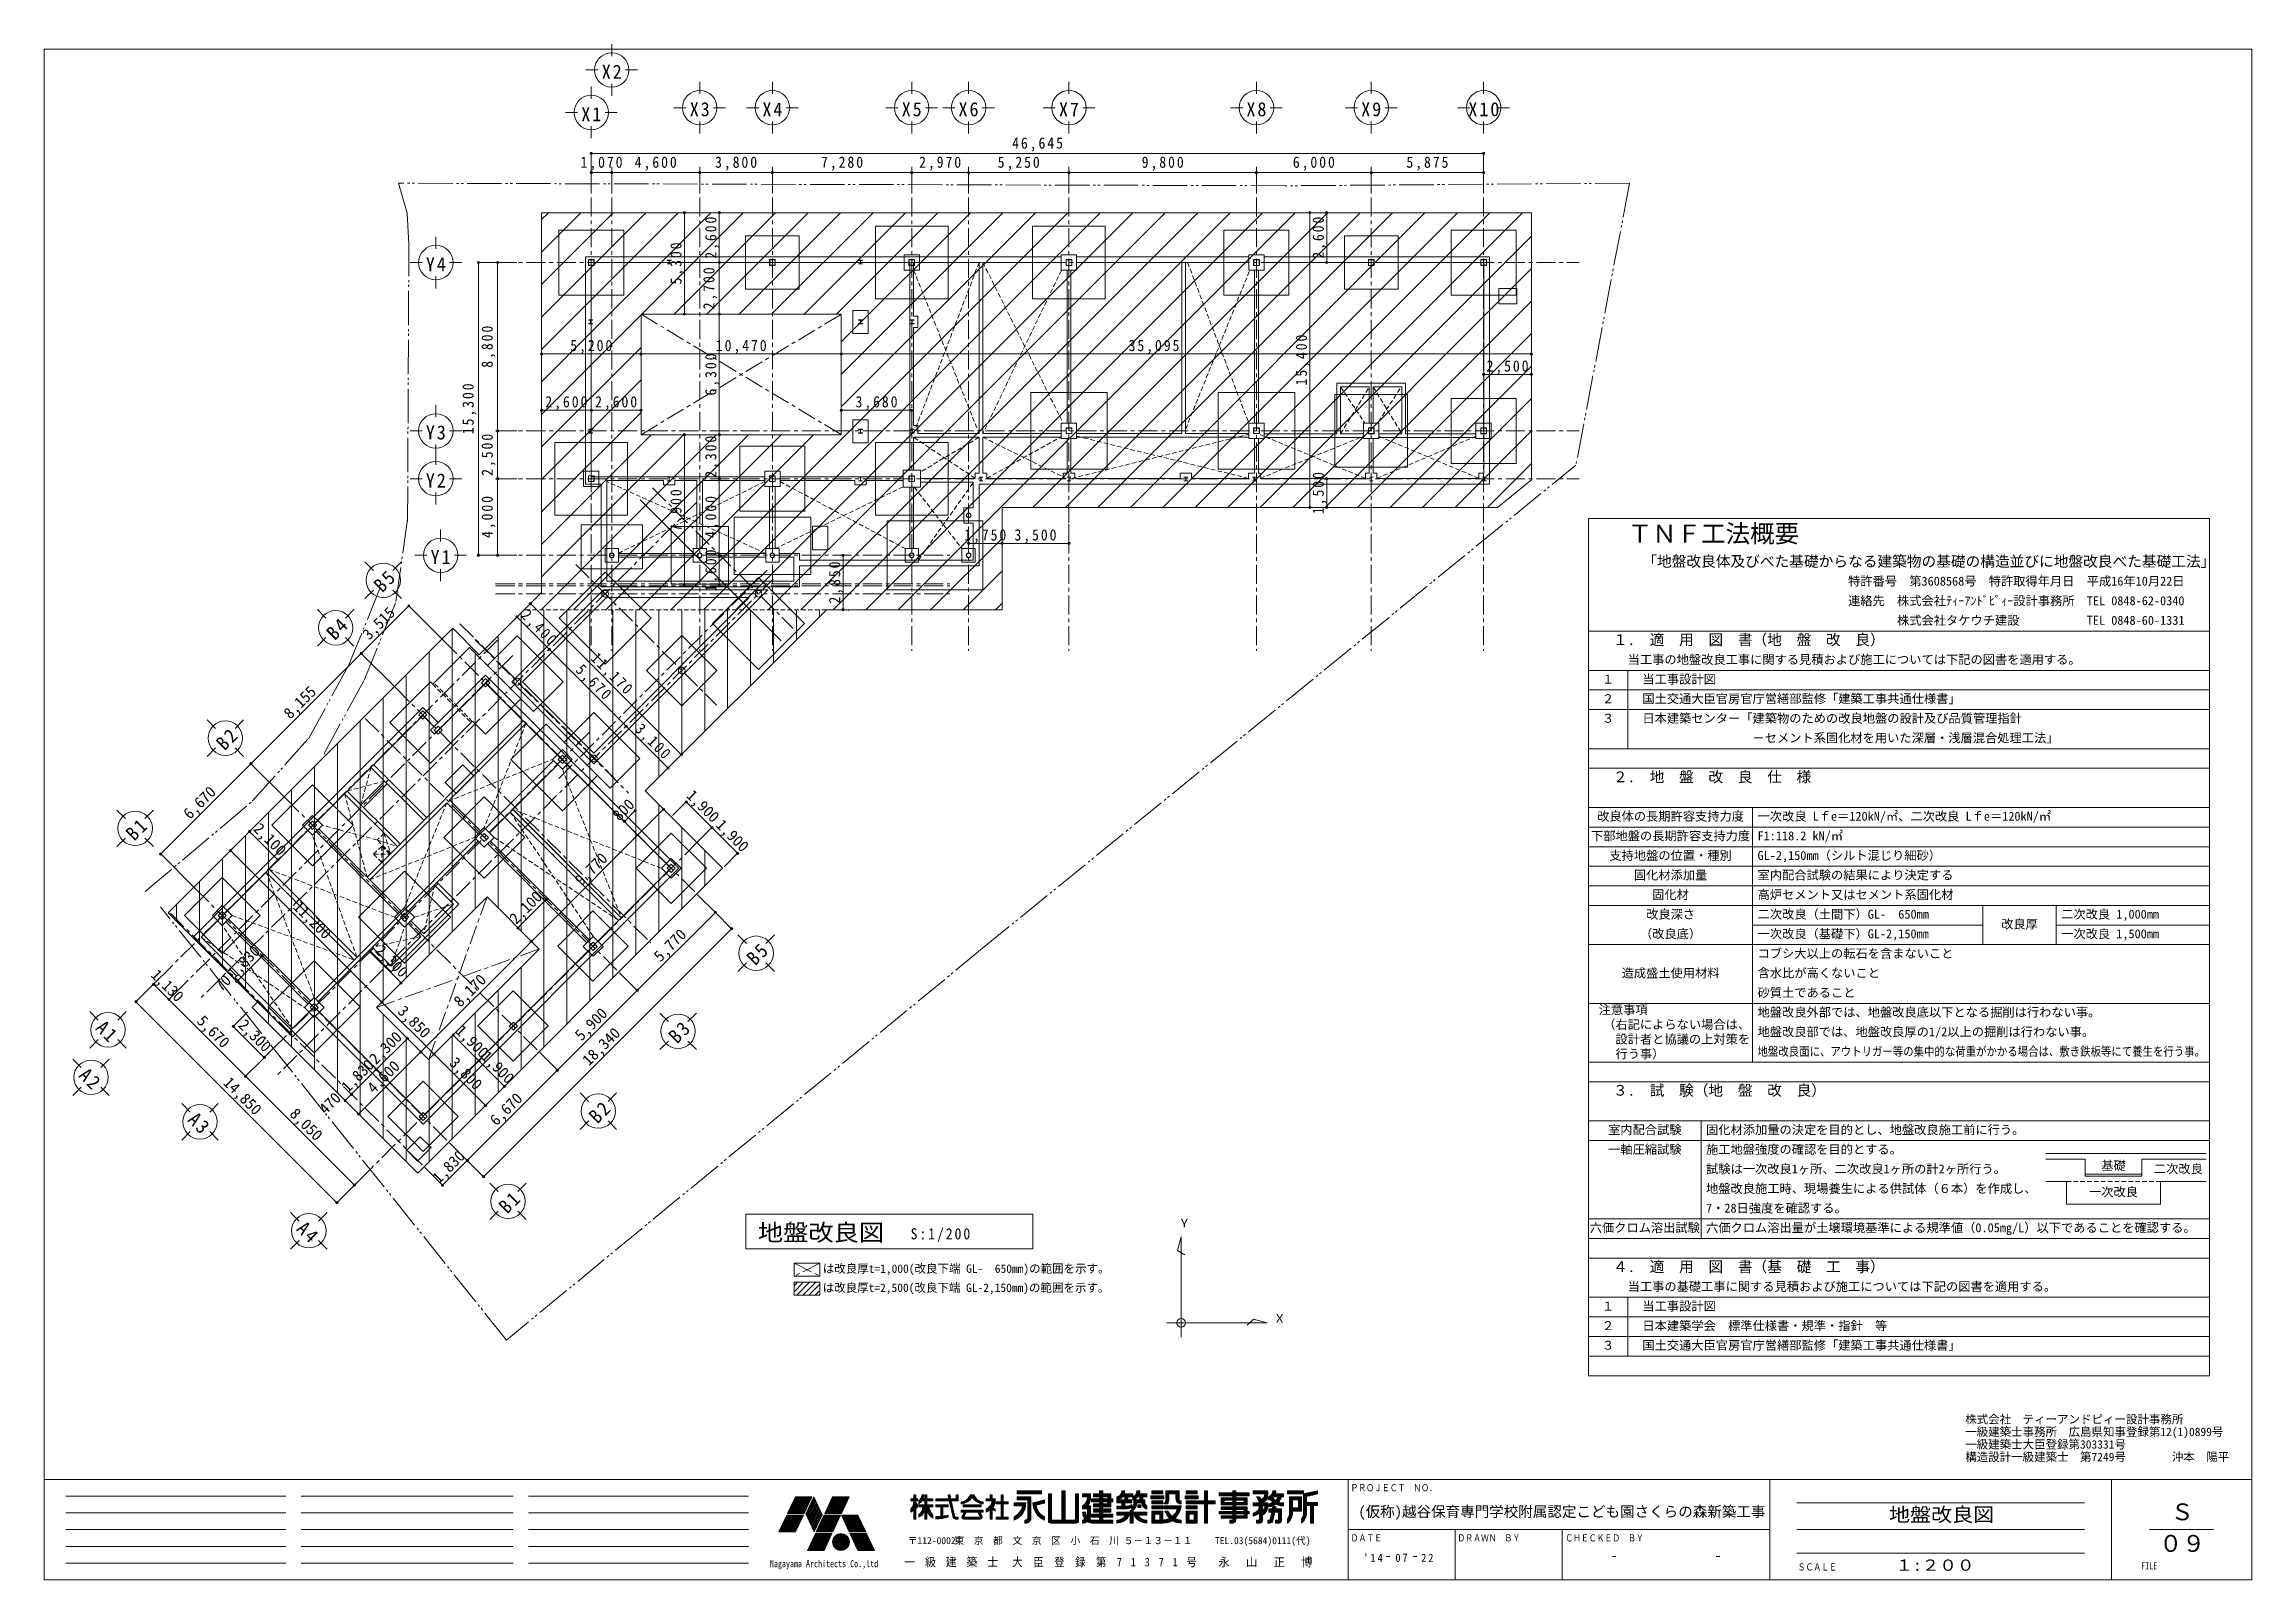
# Model space of a CAD drawing. Units: millimetres at full size, sheet at 1:200. Extents: x -919659 to 1109242, y -84607 to 904409.
# Drawn here: x -113726 to 1674, y 5797 to 86057 of the extents above; entities that cross this region are included whole.
import ezdxf
from ezdxf.enums import TextEntityAlignment as Align

# ---------------------------------------------------------------- set-up
doc = ezdxf.new("R2010")
doc.units = ezdxf.units.MM
doc.header["$LTSCALE"] = 200
doc.header["$PDMODE"] = 32
doc.header["$PDSIZE"] = 120
for name, pattern in [('CHAIN1', [8, 5, -1, 1, -1]), ('DASHED1', [1.8, 1.2, -0.6]), ('DOUBLE_CHAIN2', [12.8, 9, -1, 0.6, -0.6, 0.6, -1])]:
    doc.linetypes.add(name, pattern=pattern)
for name, color, linetype, lineweight in [('4-0_', 4, 'CHAIN1', 5), ('4-1_', 2, 'Continuous', 18), ('4-2_', 3, 'Continuous', 13), ('4-5_', 7, 'Continuous', 5), ('4-6_', 4, 'Continuous', 5), ('4-7_', 7, 'Continuous', 13), ('4-8_', 3, 'DOUBLE_CHAIN2', 13), ('4-A_', 7, 'CHAIN1', 9), ('4-B_', 4, 'Continuous', 5), ('4-E_', 7, 'Continuous', 5), ('4-F_', 7, 'DASHED1', 9), ('7-8_', 7, 'Continuous', 9), ('E-0_', 7, 'Continuous', 5)]:
    doc.layers.add(name, color=color, linetype=linetype, lineweight=lineweight)
doc.styles.add('ＭＳ ゴシック', font='')
doc.styles.get('ＭＳ ゴシック').set_extended_font_data('MS Gothic')

msp = doc.modelspace()

# ---------------------------------------------------------------- texts
at = {"layer": '4-5_', "style": 'ＭＳ ゴシック'}
for s, rotation, p in [('800', 45, (-83539.4, 45294.1)), ('1,900', 315, (-80318, 46612.8)), ('2,100', 315, (-102953.9, 44878.3)), ('1,900', 315, (-78776.5, 45071.3)), ('9,770', 45, (-85509.8, 41911.7)), ('2,100', 45, (-88927.5, 39906)), ('11,200', 315, (-100878, 40802.3)), ('1,830', 45, (-103670.9, 37063.6)), ('2,300', 315, (-96589.9, 38514.3)), ('70', 45, (-104337.4, 36381.5)), ('8,170', 45, (-91852.5, 35569)), ('3,850', 315, (-95415.6, 35339.9)), ('2,300', 315, (-103738.3, 34618.6)), ('1,900', 315, (-92382.7, 34307)), ('2,300', 45, (-96260.2, 32573.3)), ('1,830', 45, (-97720.4, 31113.1)), ('4,600', 45, (-96367.4, 31054.1)), ('3,800', 315, (-92710.9, 32635.3)), ('1,900', 315, (-91039.1, 32963.5)), ('470', 45, (-98884.9, 29952.9))]:
    msp.add_text(s, height=586.5, rotation=rotation, dxfattribs=at).set_placement(p, align=Align.BOTTOM_LEFT)
at = {"layer": '4-5_', "char_height": 586.5, "attachment_point": 7, "style": 'ＭＳ ゴシック'}
for s, insert in [('\\T1.28;\\W0.9;46,645', (-63129.1, 80445.6)), ('\\T1.28;\\W0.9;1,070', (-85691.6, 79445.6)), ('\\T1.28;\\W0.9;4,600', (-82856.6, 79445.6)), ('\\T1.28;\\W0.9;3,800', (-78656.6, 79445.6)), ('\\T1.28;\\W0.9;7,280', (-73116.6, 79445.6)), ('\\T1.28;\\W0.9;2,970', (-67991.6, 79445.6)), ('\\T1.28;\\W0.9;5,250', (-63881.6, 79445.6)), ('\\T1.28;\\W0.9;9,800', (-56356.6, 79445.6)), ('\\T1.28;\\W0.9;6,000', (-48456.6, 79445.6)), ('\\T1.28;\\W0.9;5,875', (-42519.1, 79445.6)), ('\\T1.28;\\W0.9;5,200', (-86226.6, 69865.9)), ('\\T1.28;\\W0.9;10,470', (-78616.6, 69865.9)), ('\\T1.28;\\W0.9;35,095', (-57041.3, 69865.9)), ('\\T1.28;\\W0.9;2,500', (-38331.6, 68795.3)), ('\\T1.28;\\W0.9;2,600', (-87526.6, 66924.1)), ('\\T1.28;\\W0.9;2,600', (-84926.6, 66924.1)), ('\\T1.28;\\W0.9;3,680', (-71316.6, 66924.1)), ('\\T1.28;\\W0.9;1,750', (-65631.6, 59966.3)), ('\\T1.28;\\W0.9;3,500', (-63006.6, 59966.3))]:
    msp.add_mtext(s, dxfattribs=dict(at, insert=insert))
for s, insert, rotation in [('\\T1.28;\\W0.9;2,600', (-78437.1, 74845.6), 90), ('\\T1.28;\\W0.9;2,600', (-46684.6, 74845.6), 90), ('\\T1.28;\\W0.9;5,300', (-80257.5, 73495.6), 90), ('\\T1.28;\\W0.9;2,700', (-78537.1, 72195.6), 90), ('\\T1.28;\\W0.9;8,800', (-90126.6, 69145.6), 90), ('\\T1.28;\\W0.9;15,400', (-47567, 68220.6), 90), ('\\T1.28;\\W0.9;6,300', (-78437.1, 67695.6), 90), ('\\T1.28;\\W0.9;15,300', (-91126.6, 65670.6), 90), ('\\T1.28;\\W0.9;2,500', (-90126.6, 63495.6), 90), ('\\T1.28;\\W0.9;2,300', (-78437.1, 63395.6), 90), ('\\T1.28;\\W0.9;1,500', (-46684.6, 61495.6), 90), ('\\T1.28;\\W0.9;4,000', (-90126.6, 60245.6), 90), ('\\T1.28;\\W0.9;7,900', (-80257.5, 60595.6), 90), ('\\T1.28;\\W0.9;4,000', (-78437.1, 60245.6), 90), ('\\T1.28;\\W0.9;1,600', (-78437.1, 57445.6), 90), ('\\T1.28;\\W0.9;2,850', (-71965.1, 56820.6), 90), ('\\T1.28;\\W0.9;2,400', (-88940.8, 56048.7), 315), ('\\T1.28;\\W0.9;5,670', (-86087.7, 53195.6), 315), ('\\T1.28;\\W0.9;11,170', (-85300.6, 53805.9), 315), ('\\T1.28;\\W0.9;3,100', (-82987, 50094.9), 315)]:
    msp.add_mtext(s, dxfattribs=dict(at, insert=insert, rotation=rotation))
at = {"layer": '4-6_', "color": 3, "char_height": 733.1, "attachment_point": 7, "style": 'ＭＳ ゴシック'}
for s, insert in [('\\T1.21;\\W0.95;X2', (-84581.6, 84248.5)), ('\\T1.21;\\W0.95;X1', (-85651.6, 82027.9)), ('\\T1.21;\\W0.95;X3', (-79981.6, 82277.9)), ('\\T1.21;\\W0.95;X4', (-76181.6, 82277.9)), ('\\T1.21;\\W0.95;X5', (-68901.6, 82277.9)), ('\\T1.21;\\W0.95;X6', (-65931.6, 82277.9)), ('\\T1.21;\\W0.95;X7', (-60681.6, 82277.9)), ('\\T1.21;\\W0.95;X8', (-50881.6, 82277.9)), ('\\T1.21;\\W0.95;X9', (-44881.6, 82277.9)), ('\\T1.21;\\W0.95;X10', (-39281.6, 82277.9)), ('\\T1.21;\\W0.95;Y4', (-93776.6, 74186.7)), ('\\T1.21;\\W0.95;Y3', (-93776.6, 65386.7)), ('\\T1.21;\\W0.95;Y2', (-93776.6, 62886.7)), ('\\T1.21;\\W0.95;Y1', (-93526.6, 58886.7))]:
    msp.add_mtext(s, dxfattribs=dict(at, insert=insert))
for s, insert, rotation in [('\\T1.21;\\W0.95;B5', (-96047.9, 57343), 45), ('\\T1.21;\\W0.95;B4', (-98533.4, 54857.5), 45), ('\\T1.21;\\W0.95;B2', (-104299.8, 49091.1), 45), ('\\T1.21;\\W0.95;B1', (-109016.2, 44374.7), 45), ('\\T1.21;\\W0.95;B5', (-76556, 37851.1), 45), ('\\T1.21;\\W0.95;A1', (-111086.3, 34589.1), 315), ('\\T1.21;\\W0.95;B3', (-80636, 33771.1), 45), ('\\T1.21;\\W0.95;A2', (-111969.7, 32107.7), 315), ('\\T1.21;\\W0.95;A3', (-106278, 29780.8), 315), ('\\T1.21;\\W0.95;B2', (-84808, 29599.2), 45), ('\\T1.21;\\W0.95;B1', (-89524.4, 24882.8), 45), ('\\T1.21;\\W0.95;A4', (-100585.8, 24088.6), 315)]:
    msp.add_mtext(s, dxfattribs=dict(at, insert=insert, rotation=rotation))
at = {"layer": '4-E_', "style": 'ＭＳ ゴシック'}
for s, rotation, p in [('3,515', 45, (-96614.6, 54752.4)), ('8,155', 45, (-100740.5, 50626.5)), ('6,670', 45, (-105982, 45385.1)), ('5,770', 45, (-81389.3, 37932.7)), ('1,130', 315, (-108314.4, 37233.8)), ('5,670', 315, (-105910.2, 34829.7)), ('5,900', 45, (-85515.3, 33806.7)), ('18,340', 45, (-85124.3, 32496.5)), ('14,850', 315, (-104523.7, 31605.8)), ('6,670', 45, (-89959.5, 29362.6)), ('8,050', 315, (-101059.4, 29978.9)), ('1,830', 45, (-92964.7, 26357.4))]:
    msp.add_text(s, height=586.5, rotation=rotation, dxfattribs=at).set_placement(p, align=Align.BOTTOM_LEFT)
at = {"layer": '4-F_', "style": 'ＭＳ ゴシック', "width": 1.1}
msp.add_text('地盤改良図', height=879.8, dxfattribs=at).set_placement((-76420.5, 23248.1), align=Align.BOTTOM_LEFT)
at = {"layer": '4-F_', "style": 'ＭＳ ゴシック'}
for s, p in [('Ｙ', (-54426.6, 24080.4)), ('\u3000   は改良厚t=1,000(改良下端 GL-  650mm)の範囲を示す。', (-74523.2, 21710.3)), ('\u3000   は改良厚t=2,500(改良下端 GL-2,150mm)の範囲を示す。', (-74528.1, 20710.3)), ('Ｘ', (-49446.6, 19100.4))]:
    msp.add_text(s, height=439.9, dxfattribs=at).set_placement(p, align=Align.BOTTOM_LEFT)
at = {"layer": '4-F_', "insert": (-68894.3, 23448.1), "char_height": 586.5, "attachment_point": 7, "style": 'ＭＳ ゴシック'}
msp.add_mtext('\\T1.28;\\W0.9;\\~S:1/200', dxfattribs=at)
at = {"layer": '7-8_', "style": 'ＭＳ ゴシック'}
for s, height, p in [('株式会社\u3000ティーアンドピィー設計事務所', 439.9, (-13307.7, 13836)), ('一級建築士事務所\u3000広島県知事登録第12(1)0899号', 439.9, (-13307.7, 13179.8)), ('一級建築士大臣登録第303331号', 439.9, (-13307.7, 12523.5)), ('構造設計一級建築士\u3000第7249号\u3000\u3000\u3000\u3000沖本\u3000陽平', 439.9, (-13307.7, 11867.3)), ('東  京  都  文  京  区  小  石  川 ５－１３－１１', 366.6, (-66150.7, 7553.2)), ('TEL.03(5684)0111(代)', 366.6, (-52528.4, 7553.2)), ('〒112-0002', 366.6, (-68589.7, 7553.2))]:
    msp.add_text(s, height=height, dxfattribs=at).set_placement(p, align=Align.BOTTOM_LEFT)
for s, height, width, p in [('ＰＲＯＪＥＣＴ\u3000ＮＯ．', 366.6, 0.8, (-45443.1, 10316)), ('地盤改良図', 733.1, 1.1, (-17293.7, 8622.2)), ('ＤＡＴＥ', 366.6, 0.8, (-45431.4, 7691)), ('ＤＲＡＷＮ\u3000ＢＹ', 366.6, 0.8, (-39853.3, 7691)), ('ＣＨＥＣＫＥＤ\u3000ＢＹ', 366.6, 0.8, (-34218.1, 7691)), ('Nagayama Architects Co.,ltd', 366.6, 0.8, (-75788.3, 6348.9)), ('ＳＣＡＬＥ', 366.6, 0.8, (-22068.7, 6173.8)), ('１:２００', 586.5, 1.15, (-16962.4, 6097.2)), ('FILE', 366.6, 0.8, (-4109.6, 6232.9))]:
    msp.add_text(s, height=height, dxfattribs=dict(at, width=width)).set_placement(p, align=Align.BOTTOM_LEFT)
at = {"layer": '7-8_', "color": 3, "style": 'ＭＳ ゴシック'}
for s, height, p in [('(仮称)越谷保育専門学校附属認定こども園さくらの森新築工事', 557.2, (-45029.5, 8917.2)), ('Ｓ', 879.8, (-2566, 8646.8)), ('０９', 879.8, (-3166, 6997.6))]:
    msp.add_text(s, height=height, dxfattribs=at).set_placement(p, align=Align.BOTTOM_LEFT)
at = {"layer": '7-8_', "char_height": 439.9, "attachment_point": 7, "style": 'ＭＳ ゴシック'}
for s, insert in [('\\T1.27;\\W0.95;一\\~級\\~建\\~築\\~士', (-68766.3, 6453.8)), ('\\T1.35;\\W0.9;大\\~臣\\~登\\~録\\~第\\~7\\~1\\~3\\~7\\~1\\~号', (-63116.3, 6453.8)), ('\\T1.2;永\u3000山\u3000正\u3000博', (-52347.3, 6453.8)), ("\\T1.38;\\W0.9;'14", (-44770.8, 6722.2)), ('\\T1.36;\\W0.9;07', (-43093.7, 6722.2)), ('\\T1.36;\\W0.9;22', (-41744.7, 6722.2))]:
    msp.add_mtext(s, dxfattribs=dict(at, insert=insert))
at = {"layer": 'E-0_', "style": 'ＭＳ ゴシック'}
for s, height, p in [('ＴＮＦ工法概要', 938.4, (-30953.2, 59730.2)), ('「地盤改良体及びべた基礎からなる建築物の基礎の構造並びに地盤改良べた基礎工法」', 563, (-30185.2, 58578.2)), ('特許番号\u3000第3608568号\u3000特許取得年月日\u3000平成16年10月22日', 469.2, (-19433.2, 57618.2)), ('連絡先\u3000株式会社ﾃｨｰｱﾝﾄﾞﾋﾟｨｰ設計事務所\u3000TEL 0848-62-0340', 469.2, (-19433.2, 56594.2)), ('\u3000\u3000\u3000\u3000株式会社タケウチ建設\u3000\u3000\u3000\u3000\u3000 TEL 0848-60-1331', 469.2, (-19433.2, 55570.2)), ('１.\u3000適\u3000用\u3000図\u3000書（地\u3000盤\u3000改\u3000良）', 563, (-31721.2, 54482.2)), ('１', 469.2, (-32297.2, 52498.2)), ('当工事の地盤改良工事に関する見積および施工については下記の図書を適用する。', 469.2, (-30953.2, 53522.2)), ('当工事設計図', 469.2, (-30185.2, 52498.2)), ('２', 469.2, (-32297.2, 51474.2)), ('国土交通大臣官房官庁営繕部監修「建築工事共通仕様書」', 469.2, (-30185.2, 51474.2)), ('３', 469.2, (-32297.2, 50450.2)), ('日本建築センター「建築物のための改良地盤の設計及び品質管理指針', 469.2, (-30185.2, 50450.2)), ('\u3000\u3000\u3000\u3000      \u3000\u3000－セメント系固化材を用いた深層・浅層混合処理工法」', 469.2, (-30185.2, 49426.2)), ('２.\u3000地\u3000盤\u3000改\u3000良\u3000仕\u3000様', 563, (-31721.2, 47314.2)), ('改良体の長期許容支持力度', 469.2, (-32550.6, 45330.2)), ('一次改良 Lｆe＝120kN/㎡、二次改良 Lｆe＝120kN/㎡', 469.2, (-24164.1, 45330.2)), ('下部地盤の長期許容支持力度', 469.2, (-32870.6, 44306.2)), ('支持地盤の位置・種別', 469.2, (-31910.6, 43282.2)), ('GL-2,150mm（シルト混じり細砂）', 469.2, (-24164.1, 43282.2)), ('F1:118.2 kN/㎡', 469.2, (-24164.1, 44306.2)), ('固化材添加量', 469.2, (-30630.6, 42258.2)), ('室内配合試験の結果により決定する', 469.2, (-24164.1, 42258.2)), ('固化材', 469.2, (-29670.6, 41234.2)), ('高炉セメント又はセメント系固化材', 469.2, (-24164.1, 41234.2)), ('改良深さ', 469.2, (-29990.6, 40210.2)), ('二次改良（土間下）GL-\u3000650mm', 469.2, (-24164.1, 40210.2)), ('二次改良 1,000mm', 469.2, (-8292.1, 40210.2)), ('（改良底）', 469.2, (-30310.6, 39186.2)), ('一次改良（基礎下）GL-2,150mm', 469.2, (-24164.1, 39186.2)), ('改良厚', 469.2, (-11428.1, 39698.2)), ('一次改良 1,500mm', 469.2, (-8292.1, 39186.2)), ('コブシ大以上の転石を含まないこと', 469.2, (-24164.1, 38162.2)), ('造成盛土使用材料', 469.2, (-31270.6, 37138.2)), ('含水比が高くないこと', 469.2, (-24164.1, 37138.2)), ('注意事項', 469.2, (-32469.3, 35218.2)), ('砂質土であること', 469.2, (-24164.1, 36114.2)), ('（右記によらない場合は、', 469.2, (-32233.2, 34450.2)), ('地盤改良外部では、地盤改良底以下となる掘削は行わない事。', 469.2, (-24164.1, 35090.2)), ('地盤改良部では、地盤改良厚の1/2以上の掘削は行わない事。', 469.2, (-24164.1, 34066.2)), ('\u3000行う事）', 469.2, (-32233.2, 32914.2)), ('\u3000設計者と協議の上対策を', 469.2, (-32233.2, 33682.2)), ('３.\u3000試\u3000験（地\u3000盤\u3000改\u3000良）', 563, (-31721.2, 30930.2)), ('室内配合試験', 469.2, (-31977.2, 28946.2)), ('固化材添加量の決定を目的とし、地盤改良施工前に行う。', 469.2, (-26857.2, 28946.2)), ('一軸圧縮試験', 469.2, (-31977.2, 27922.2)), ('施工地盤強度の確認を目的とする。', 469.2, (-26857.2, 27922.2)), ('基礎', 469.2, (-6198.1, 27074.5)), ('地盤改良施工時、現場養生による供試体（６本）を作成し、', 469.2, (-26857.2, 25874.2)), ('試験は一次改良1ヶ所、二次改良1ヶ所の計2ヶ所行う。', 469.2, (-26857.2, 26898.2)), ('二次改良', 469.2, (-3448.6, 26902.6)), ('7・28日強度を確認する。', 469.2, (-26857.2, 24850.2)), ('一次改良', 469.2, (-6838.1, 25698.2)), ('六価クロム溶出試験', 469.2, (-32937.2, 23826.2)), ('六価クロム溶出量が土壌環境基準による規準値（0.05mg/L）以下であることを確認する。', 469.2, (-26857.2, 23826.2)), ('４.\u3000適\u3000用\u3000図\u3000書（基\u3000礎\u3000工\u3000事）', 563, (-31721.2, 21714.2)), ('当工事の基礎工事に関する見積および施工については下記の図書を適用する。', 469.2, (-30953.2, 20754.2)), ('１', 469.2, (-32297.2, 19730.2)), ('当工事設計図', 469.2, (-30185.2, 19730.2)), ('２', 469.2, (-32297.2, 18706.2)), ('日本建築学会\u3000標準仕様書・規準・指針\u3000等', 469.2, (-30185.2, 18706.2)), ('３', 469.2, (-32297.2, 17682.2)), ('国土交通大臣官房官庁営繕部監修「建築工事共通仕様書」', 469.2, (-30185.2, 17682.2))]:
    msp.add_text(s, height=height, dxfattribs=at).set_placement(p, align=Align.BOTTOM_LEFT)
at = {"layer": 'E-0_', "style": 'ＭＳ ゴシック', "width": 0.85}
msp.add_text('地盤改良面に、アウトリガー等の集中的な荷重がかかる場合は、敷き鉄板等にて養生を行う事。', height=469.2, dxfattribs=at).set_placement((-24164.1, 33042.2), align=Align.BOTTOM_LEFT)

# ---------------------------------------------------------------- linework, layer by layer
at = {"layer": '4-0_'}
for p, q in [((-85126.6, 79645.6), (-85126.6, 54345.6)), ((-84056.6, 79645.6), (-84056.6, 54345.6)), ((-79456.6, 79645.6), (-79456.6, 54345.6)), ((-75656.6, 79645.6), (-75656.6, 54345.6)), ((-68376.6, 79645.6), (-68376.6, 54345.6)), ((-65406.6, 79645.6), (-65406.6, 54345.6)), ((-60156.6, 79645.6), (-60156.6, 54345.6)), ((-50356.6, 79645.6), (-50356.6, 54345.6)), ((-44356.6, 79645.6), (-44356.6, 54345.6)), ((-38481.6, 79645.6), (-38481.6, 54345.6)), ((-90126.6, 74645.6), (-33481.6, 74645.6)), ((-90126.6, 65845.6), (-33481.6, 65845.6)), ((-90126.6, 63345.6), (-33481.6, 63345.6)), ((-81930.4, 62876.1), (-74569.1, 55514.7)), ((-79632.3, 62104.6), (-105526.2, 36210.7)), ((-90126.6, 59345.6), (-66376.6, 59345.6)), ((-85939.7, 58866.8), (-78578.4, 51505.4)), ((-75623, 58095.3), (-101516.9, 32201.4)), ((-90126.6, 57845.6), (-66376.6, 57845.6)), ((-90126.6, 57745.6), (-66376.6, 57745.6)), ((-75939.3, 58571), (-86940.4, 47569.8)), ((-90126.6, 57330.6), (-66376.6, 57330.6)), ((-91992.2, 55769.3), (-83952.4, 47729.5)), ((-90033.5, 54899.5), (-107124.3, 37808.7)), ((-90033.5, 54899.5), (-107124.3, 37808.7)), ((-92861.9, 54899.5), (-79533, 41570.6)), ((-92861.9, 54899.5), (-79533, 41570.6)), ((-91214.4, 54949), (-83174.6, 46909.2)), ((-89234.5, 54100.5), (-106325.2, 37009.7)), ((-95347.4, 52414), (-82018.4, 39085.1)), ((-95347.4, 52414), (-82018.4, 39085.1)), ((-96941.9, 50819.5), (-83613, 37490.5)), ((-96941.9, 50819.5), (-83613, 37490.5)), ((-85225.2, 50091.2), (-102315.9, 33000.4)), ((-85225.2, 50091.2), (-102315.9, 33000.4)), ((-101113.9, 46647.6), (-87784.9, 33318.6)), ((-79533, 44399), (-96623.7, 27308.2)), ((-105830.3, 41931.2), (-92501.3, 28602.2)), ((-107124.3, 40637.2), (-93795.3, 27308.2))]:
    msp.add_line(p, q, dxfattribs=at)
at = {"layer": '4-1_'}
for p, q in [((-85267.6, 74504.6), (-84985.6, 74504.6)), ((-84985.6, 74504.6), (-84985.6, 74786.6)), ((-80956.6, 74770.6), (-81156.6, 74770.6)), ((-81156.6, 74770.6), (-81156.6, 74758.6)), ((-81060.6, 74758.6), (-81156.6, 74758.6)), ((-81156.6, 74582.6), (-81156.6, 74570.6)), ((-81156.6, 74582.6), (-81060.6, 74582.6)), ((-81156.6, 74570.6), (-80956.6, 74570.6)), ((-81060.6, 74758.6), (-81060.6, 74582.6)), ((-81052.6, 74758.6), (-81052.6, 74582.6)), ((-80956.6, 74758.6), (-81052.6, 74758.6)), ((-81052.6, 74582.6), (-80956.6, 74582.6)), ((-80956.6, 74758.6), (-80956.6, 74770.6)), ((-80956.6, 74570.6), (-80956.6, 74582.6)), ((-75797.6, 74504.6), (-75515.6, 74504.6)), ((-75515.6, 74504.6), (-75515.6, 74786.6)), ((-70956.6, 74770.6), (-71156.6, 74770.6)), ((-71156.6, 74770.6), (-71156.6, 74758.6)), ((-71060.6, 74758.6), (-71156.6, 74758.6)), ((-71156.6, 74582.6), (-71156.6, 74570.6)), ((-71156.6, 74582.6), (-71060.6, 74582.6)), ((-71156.6, 74570.6), (-70956.6, 74570.6)), ((-71060.6, 74758.6), (-71060.6, 74582.6)), ((-71052.6, 74758.6), (-71052.6, 74582.6)), ((-70956.6, 74758.6), (-71052.6, 74758.6)), ((-71052.6, 74582.6), (-70956.6, 74582.6)), ((-70956.6, 74758.6), (-70956.6, 74770.6)), ((-70956.6, 74570.6), (-70956.6, 74582.6)), ((-68517.6, 74504.6), (-68235.6, 74504.6)), ((-68235.6, 74504.6), (-68235.6, 74786.6)), ((-60006.6, 74795.6), (-60306.6, 74795.6)), ((-60006.6, 74795.6), (-60306.6, 74795.6)), ((-60306.6, 74795.6), (-60306.6, 74495.6)), ((-60306.6, 74495.6), (-60006.6, 74495.6)), ((-60015.6, 74786.6), (-60297.6, 74786.6)), ((-60297.6, 74786.6), (-60297.6, 74504.6)), ((-60015.6, 74786.6), (-60015.6, 74504.6)), ((-60006.6, 74795.6), (-60006.6, 74495.6)), ((-50206.6, 74795.6), (-50506.6, 74795.6)), ((-50206.6, 74795.6), (-50506.6, 74795.6)), ((-50506.6, 74795.6), (-50506.6, 74495.6)), ((-50506.6, 74495.6), (-50206.6, 74495.6)), ((-50215.6, 74786.6), (-50497.6, 74786.6)), ((-50497.6, 74786.6), (-50497.6, 74495.6)), ((-50215.6, 74786.6), (-50215.6, 74495.6)), ((-50206.6, 74795.6), (-50206.6, 74495.6)), ((-44206.6, 74795.6), (-44506.6, 74795.6)), ((-44206.6, 74795.6), (-44506.6, 74795.6)), ((-44506.6, 74795.6), (-44506.6, 74495.6)), ((-44506.6, 74495.6), (-44206.6, 74495.6)), ((-44215.6, 74786.6), (-44497.6, 74786.6)), ((-44497.6, 74786.6), (-44497.6, 74504.6)), ((-44215.6, 74786.6), (-44215.6, 74504.6)), ((-44206.6, 74795.6), (-44206.6, 74495.6)), ((-38622.6, 74504.6), (-38340.6, 74504.6)), ((-38340.6, 74504.6), (-38340.6, 74786.6)), ((-85056.6, 71641.1), (-85256.6, 71641.1)), ((-85256.6, 71641.1), (-85256.6, 71629.1)), ((-85160.6, 71629.1), (-85256.6, 71629.1)), ((-85160.6, 71629.1), (-85160.6, 71453.1)), ((-85152.6, 71629.1), (-85152.6, 71453.1)), ((-85056.6, 71629.1), (-85152.6, 71629.1)), ((-85056.6, 71629.1), (-85056.6, 71641.1)), ((-70956.6, 71641.1), (-71156.6, 71641.1)), ((-71156.6, 71641.1), (-71156.6, 71629.1)), ((-71060.6, 71629.1), (-71156.6, 71629.1)), ((-71060.6, 71629.1), (-71060.6, 71453.1)), ((-71052.6, 71629.1), (-71052.6, 71453.1)), ((-70956.6, 71629.1), (-71052.6, 71629.1)), ((-70956.6, 71629.1), (-70956.6, 71641.1)), ((-68256.6, 71641.1), (-68456.6, 71641.1)), ((-68456.6, 71641.1), (-68456.6, 71629.1)), ((-68360.6, 71629.1), (-68456.6, 71629.1)), ((-68360.6, 71629.1), (-68360.6, 71453.1)), ((-68352.6, 71629.1), (-68352.6, 71453.1)), ((-68256.6, 71629.1), (-68352.6, 71629.1)), ((-68256.6, 71629.1), (-68256.6, 71641.1)), ((-85256.6, 71453.1), (-85256.6, 71441.1)), ((-85256.6, 71453.1), (-85160.6, 71453.1)), ((-85256.6, 71441.1), (-85056.6, 71441.1)), ((-85152.6, 71453.1), (-85056.6, 71453.1)), ((-85056.6, 71441.1), (-85056.6, 71453.1)), ((-71156.6, 71453.1), (-71156.6, 71441.1)), ((-71156.6, 71453.1), (-71060.6, 71453.1)), ((-71156.6, 71441.1), (-70956.6, 71441.1)), ((-71052.6, 71453.1), (-70956.6, 71453.1)), ((-70956.6, 71441.1), (-70956.6, 71453.1)), ((-68456.6, 71453.1), (-68456.6, 71441.1)), ((-68456.6, 71453.1), (-68360.6, 71453.1)), ((-68456.6, 71441.1), (-68256.6, 71441.1)), ((-68352.6, 71453.1), (-68256.6, 71453.1)), ((-68256.6, 71441.1), (-68256.6, 71453.1)), ((-85056.6, 65930.6), (-85256.6, 65930.6)), ((-85256.6, 65930.6), (-85256.6, 65918.6)), ((-85160.6, 65918.6), (-85256.6, 65918.6)), ((-85160.6, 65918.6), (-85160.6, 65742.6)), ((-85152.6, 65918.6), (-85152.6, 65742.6)), ((-85056.6, 65918.6), (-85152.6, 65918.6)), ((-85056.6, 65918.6), (-85056.6, 65930.6)), ((-70956.6, 65930.6), (-71156.6, 65930.6)), ((-71156.6, 65930.6), (-71156.6, 65918.6)), ((-71060.6, 65918.6), (-71156.6, 65918.6)), ((-71060.6, 65918.6), (-71060.6, 65742.6)), ((-71052.6, 65918.6), (-71052.6, 65742.6)), ((-70956.6, 65918.6), (-71052.6, 65918.6)), ((-70956.6, 65918.6), (-70956.6, 65930.6)), ((-68256.6, 65930.6), (-68456.6, 65930.6)), ((-68456.6, 65930.6), (-68456.6, 65918.6)), ((-68360.6, 65918.6), (-68456.6, 65918.6)), ((-68360.6, 65918.6), (-68360.6, 65742.6)), ((-68352.6, 65918.6), (-68352.6, 65742.6)), ((-68256.6, 65918.6), (-68352.6, 65918.6)), ((-68256.6, 65918.6), (-68256.6, 65930.6)), ((-60006.6, 66005.6), (-60306.6, 66005.6)), ((-60306.6, 66005.6), (-60306.6, 65705.6)), ((-60006.6, 65995.6), (-60306.6, 65995.6)), ((-60015.6, 65996.6), (-60297.6, 65996.6)), ((-60297.6, 65996.6), (-60297.6, 65714.6)), ((-60015.6, 65996.6), (-60015.6, 65714.6)), ((-60006.6, 66005.6), (-60006.6, 65705.6)), ((-50206.6, 66005.6), (-50506.6, 66005.6)), ((-50506.6, 66005.6), (-50506.6, 65705.6)), ((-50206.6, 65995.6), (-50506.6, 65995.6)), ((-50215.6, 65996.6), (-50497.6, 65996.6)), ((-50497.6, 65996.6), (-50497.6, 65714.6)), ((-50215.6, 65996.6), (-50215.6, 65714.6)), ((-50206.6, 66005.6), (-50206.6, 65705.6)), ((-44215.6, 65714.6), (-44215.6, 65996.6)), ((-38340.6, 65714.6), (-38340.6, 65996.6)), ((-38331.6, 65695.6), (-38331.6, 65995.6)), ((-85256.6, 65742.6), (-85256.6, 65730.6)), ((-85256.6, 65742.6), (-85160.6, 65742.6)), ((-85256.6, 65730.6), (-85056.6, 65730.6)), ((-85152.6, 65742.6), (-85056.6, 65742.6)), ((-85056.6, 65730.6), (-85056.6, 65742.6)), ((-71156.6, 65742.6), (-71156.6, 65730.6)), ((-71156.6, 65742.6), (-71060.6, 65742.6)), ((-71156.6, 65730.6), (-70956.6, 65730.6)), ((-71052.6, 65742.6), (-70956.6, 65742.6)), ((-70956.6, 65730.6), (-70956.6, 65742.6)), ((-68456.6, 65742.6), (-68456.6, 65730.6)), ((-68456.6, 65742.6), (-68360.6, 65742.6)), ((-68456.6, 65730.6), (-68256.6, 65730.6)), ((-68352.6, 65742.6), (-68256.6, 65742.6)), ((-68256.6, 65730.6), (-68256.6, 65742.6)), ((-60306.6, 65705.6), (-60006.6, 65705.6)), ((-60297.6, 65714.6), (-60015.6, 65714.6)), ((-50506.6, 65705.6), (-50206.6, 65705.6)), ((-50497.6, 65714.6), (-50215.6, 65714.6)), ((-44497.6, 65714.6), (-44215.6, 65714.6)), ((-38331.6, 65695.6), (-38631.6, 65695.6)), ((-38622.6, 65714.6), (-38340.6, 65714.6)), ((-84986.6, 63206.9), (-84986.6, 63488.9)), ((-75506.6, 63495.6), (-75806.6, 63495.6)), ((-75506.6, 63495.6), (-75806.6, 63495.6)), ((-75797.6, 63486.6), (-75797.6, 63204.6)), ((-75515.6, 63486.6), (-75797.6, 63486.6)), ((-75515.6, 63204.6), (-75515.6, 63486.6)), ((-75506.6, 63495.6), (-75506.6, 63195.6)), ((-68226.6, 63495.6), (-68526.6, 63495.6)), ((-68526.6, 63195.6), (-68526.6, 63495.6)), ((-68235.6, 63204.6), (-68235.6, 63486.6)), ((-85268.6, 63206.9), (-84986.6, 63206.9)), ((-80956.6, 63430.6), (-81156.6, 63430.6)), ((-81156.6, 63430.6), (-81156.6, 63418.6)), ((-81060.6, 63418.6), (-81156.6, 63418.6)), ((-81156.6, 63242.6), (-81156.6, 63230.6)), ((-81156.6, 63242.6), (-81060.6, 63242.6)), ((-81156.6, 63230.6), (-80956.6, 63230.6)), ((-81060.6, 63418.6), (-81060.6, 63242.6)), ((-81052.6, 63418.6), (-81052.6, 63242.6)), ((-80956.6, 63418.6), (-81052.6, 63418.6)), ((-81052.6, 63242.6), (-80956.6, 63242.6)), ((-80956.6, 63418.6), (-80956.6, 63430.6)), ((-80956.6, 63230.6), (-80956.6, 63242.6)), ((-75797.6, 63204.6), (-75515.6, 63204.6)), ((-70956.6, 63430.6), (-71156.6, 63430.6)), ((-71156.6, 63430.6), (-71156.6, 63418.6)), ((-71060.6, 63418.6), (-71156.6, 63418.6)), ((-71156.6, 63242.6), (-71156.6, 63230.6)), ((-71156.6, 63242.6), (-71060.6, 63242.6)), ((-71156.6, 63230.6), (-70956.6, 63230.6)), ((-71060.6, 63418.6), (-71060.6, 63242.6)), ((-71052.6, 63418.6), (-71052.6, 63242.6)), ((-70956.6, 63418.6), (-71052.6, 63418.6)), ((-71052.6, 63242.6), (-70956.6, 63242.6)), ((-70956.6, 63418.6), (-70956.6, 63430.6)), ((-70956.6, 63230.6), (-70956.6, 63242.6)), ((-68517.6, 63204.6), (-68235.6, 63204.6)), ((-64856.6, 63430.6), (-64656.6, 63430.6)), ((-64856.6, 63418.6), (-64856.6, 63430.6)), ((-64656.6, 63430.6), (-64856.6, 63430.6)), ((-64856.6, 63430.6), (-64856.6, 63418.6)), ((-64856.6, 63418.6), (-64760.6, 63418.6)), ((-64760.6, 63418.6), (-64856.6, 63418.6)), ((-64760.6, 63242.6), (-64856.6, 63242.6)), ((-64856.6, 63230.6), (-64856.6, 63242.6)), ((-64856.6, 63242.6), (-64856.6, 63230.6)), ((-64856.6, 63242.6), (-64760.6, 63242.6)), ((-64656.6, 63230.6), (-64856.6, 63230.6)), ((-64856.6, 63230.6), (-64656.6, 63230.6)), ((-64760.6, 63418.6), (-64760.6, 63242.6)), ((-64760.6, 63418.6), (-64760.6, 63242.6)), ((-64752.6, 63418.6), (-64752.6, 63242.6)), ((-64752.6, 63418.6), (-64656.6, 63418.6)), ((-64752.6, 63418.6), (-64752.6, 63242.6)), ((-64656.6, 63418.6), (-64752.6, 63418.6)), ((-64656.6, 63242.6), (-64752.6, 63242.6)), ((-64752.6, 63242.6), (-64656.6, 63242.6)), ((-64656.6, 63430.6), (-64656.6, 63418.6)), ((-64656.6, 63418.6), (-64656.6, 63430.6)), ((-64656.6, 63242.6), (-64656.6, 63230.6)), ((-64656.6, 63230.6), (-64656.6, 63242.6)), ((-60256.6, 63418.6), (-60256.6, 63430.6)), ((-60256.6, 63418.6), (-60160.6, 63418.6)), ((-60160.6, 63418.6), (-60256.6, 63418.6)), ((-60160.6, 63242.6), (-60256.6, 63242.6)), ((-60256.6, 63230.6), (-60256.6, 63242.6)), ((-60256.6, 63242.6), (-60256.6, 63230.6)), ((-60256.6, 63242.6), (-60160.6, 63242.6)), ((-60056.6, 63230.6), (-60256.6, 63230.6)), ((-60256.6, 63230.6), (-60056.6, 63230.6)), ((-60160.6, 63418.6), (-60160.6, 63242.6)), ((-60152.6, 63418.6), (-60056.6, 63418.6)), ((-60056.6, 63418.6), (-60152.6, 63418.6)), ((-60152.6, 63418.6), (-60152.6, 63242.6)), ((-60056.6, 63242.6), (-60152.6, 63242.6)), ((-60152.6, 63242.6), (-60056.6, 63242.6)), ((-60056.6, 63418.6), (-60056.6, 63430.6)), ((-60056.6, 63242.6), (-60056.6, 63230.6)), ((-60056.6, 63230.6), (-60056.6, 63242.6)), ((-53946.9, 63430.6), (-54146.9, 63430.6)), ((-54146.9, 63430.6), (-54146.9, 63418.6)), ((-53946.9, 63430.6), (-54146.9, 63430.6)), ((-54146.9, 63430.6), (-54146.9, 63418.6)), ((-54050.9, 63418.6), (-54146.9, 63418.6)), ((-54050.9, 63418.6), (-54146.9, 63418.6)), ((-54146.9, 63242.6), (-54146.9, 63230.6)), ((-54146.9, 63242.6), (-54050.9, 63242.6)), ((-54146.9, 63242.6), (-54146.9, 63230.6)), ((-54146.9, 63242.6), (-54050.9, 63242.6)), ((-54146.9, 63230.6), (-53946.9, 63230.6)), ((-54146.9, 63230.6), (-53946.9, 63230.6)), ((-54050.9, 63418.6), (-54050.9, 63242.6)), ((-54050.9, 63418.6), (-54050.9, 63242.6)), ((-54042.9, 63418.6), (-54042.9, 63242.6)), ((-53946.9, 63418.6), (-54042.9, 63418.6)), ((-54042.9, 63418.6), (-54042.9, 63242.6)), ((-53946.9, 63418.6), (-54042.9, 63418.6)), ((-54042.9, 63242.6), (-53946.9, 63242.6)), ((-54042.9, 63242.6), (-53946.9, 63242.6)), ((-53946.9, 63418.6), (-53946.9, 63430.6)), ((-53946.9, 63418.6), (-53946.9, 63430.6)), ((-53946.9, 63230.6), (-53946.9, 63242.6)), ((-53946.9, 63230.6), (-53946.9, 63242.6)), ((-50566.3, 63418.6), (-50566.3, 63430.6)), ((-50566.3, 63418.6), (-50470.3, 63418.6)), ((-50470.3, 63242.6), (-50566.3, 63242.6)), ((-50566.3, 63230.6), (-50566.3, 63242.6)), ((-50566.3, 63242.6), (-50566.3, 63230.6)), ((-50566.3, 63242.6), (-50470.3, 63242.6)), ((-50366.3, 63230.6), (-50566.3, 63230.6)), ((-50566.3, 63230.6), (-50366.3, 63230.6)), ((-50470.3, 63242.6), (-50470.3, 63418.6)), ((-50462.3, 63418.6), (-50366.3, 63418.6)), ((-50462.3, 63242.6), (-50462.3, 63418.6)), ((-50366.3, 63242.6), (-50462.3, 63242.6)), ((-50462.3, 63242.6), (-50366.3, 63242.6)), ((-50366.3, 63242.6), (-50366.3, 63230.6)), ((-50366.3, 63230.6), (-50366.3, 63242.6)), ((-44360.6, 63418.6), (-44456.6, 63418.6)), ((-44360.6, 63418.6), (-44456.6, 63418.6)), ((-44456.6, 63242.6), (-44456.6, 63230.6)), ((-44456.6, 63242.6), (-44360.6, 63242.6)), ((-44456.6, 63242.6), (-44456.6, 63230.6)), ((-44456.6, 63242.6), (-44360.6, 63242.6)), ((-44456.6, 63230.6), (-44256.6, 63230.6)), ((-44456.6, 63230.6), (-44256.6, 63230.6)), ((-44360.6, 63418.6), (-44360.6, 63242.6)), ((-44256.6, 63418.6), (-44352.6, 63418.6)), ((-44256.6, 63418.6), (-44352.6, 63418.6)), ((-44352.6, 63418.6), (-44352.6, 63242.6)), ((-44352.6, 63242.6), (-44256.6, 63242.6)), ((-44352.6, 63242.6), (-44256.6, 63242.6)), ((-44256.6, 63418.6), (-44256.6, 63430.6)), ((-44256.6, 63418.6), (-44256.6, 63430.6)), ((-44256.6, 63230.6), (-44256.6, 63242.6)), ((-44256.6, 63230.6), (-44256.6, 63242.6)), ((-38340.6, 63430.6), (-38540.6, 63430.6)), ((-38540.6, 63430.6), (-38540.6, 63418.6)), ((-38444.6, 63418.6), (-38540.6, 63418.6)), ((-38540.6, 63242.6), (-38540.6, 63230.6)), ((-38540.6, 63242.6), (-38444.6, 63242.6)), ((-38540.6, 63230.6), (-38340.6, 63230.6)), ((-38444.6, 63418.6), (-38444.6, 63242.6)), ((-38340.6, 63418.6), (-38436.6, 63418.6)), ((-38436.6, 63418.6), (-38436.6, 63242.6)), ((-38436.6, 63242.6), (-38340.6, 63242.6)), ((-38340.6, 63430.6), (-38340.6, 63418.6)), ((-38340.6, 63242.6), (-38340.6, 63230.6))]:
    msp.add_line(p, q, dxfattribs=at)
for points in [[(-85276.6, 74495.6), (-84976.6, 74495.6), (-84976.6, 74795.6), (-85276.6, 74795.6)], [(-85276.6, 74495.6), (-84976.6, 74495.6), (-84976.6, 74795.6), (-85276.6, 74795.6)], [(-75806.6, 74495.6), (-75506.6, 74495.6), (-75506.6, 74795.6), (-75806.6, 74795.6)], [(-75806.6, 74495.6), (-75506.6, 74495.6), (-75506.6, 74795.6), (-75806.6, 74795.6)], [(-68526.6, 74495.6), (-68226.6, 74495.6), (-68226.6, 74795.6), (-68526.6, 74795.6)], [(-68526.6, 74495.6), (-68226.6, 74495.6), (-68226.6, 74795.6), (-68526.6, 74795.6)], [(-38631.6, 74495.6), (-38331.6, 74495.6), (-38331.6, 74795.6), (-38631.6, 74795.6)], [(-38631.6, 74495.6), (-38331.6, 74495.6), (-38331.6, 74795.6), (-38631.6, 74795.6)], [(-44506.6, 65705.6), (-44206.6, 65705.6), (-44206.6, 66005.6), (-44506.6, 66005.6)], [(-44506.6, 65695.6), (-44206.6, 65695.6), (-44206.6, 65995.6), (-44506.6, 65995.6)], [(-38631.6, 65705.6), (-38331.6, 65705.6), (-38331.6, 66005.6), (-38631.6, 66005.6)], [(-85277.6, 63197.9), (-84977.6, 63197.9), (-84977.6, 63497.9), (-85277.6, 63497.9)], [(-85276.6, 63195.6), (-84976.6, 63195.6), (-84976.6, 63495.6), (-85276.6, 63495.6)], [(-90648.7, 52474.1), (-90436.6, 52686.3), (-90648.7, 52898.4), (-90860.8, 52686.3)], [(-90648.7, 52474.1), (-90436.6, 52686.3), (-90648.7, 52898.4), (-90860.8, 52686.3)], [(-93933.2, 50787.7), (-93721.1, 50999.8), (-93933.2, 51212), (-94145.3, 50999.8)], [(-93134.2, 49988.7), (-92922, 50200.8), (-93134.2, 50412.9), (-93346.3, 50200.8)], [(-86639.4, 48464.8), (-86427.3, 48677), (-86639.4, 48889.1), (-86851.5, 48677)], [(-99699.6, 45021.2), (-99487.5, 45233.4), (-99699.6, 45445.5), (-99911.8, 45233.4)], [(-90719.4, 44384.8), (-90507.3, 44597), (-90719.4, 44809.1), (-90931.5, 44597)], [(-80947.2, 42772.6), (-80735, 42984.8), (-80947.2, 43196.9), (-81159.3, 42984.8)], [(-104416.1, 40304.8), (-104203.9, 40517), (-104416.1, 40729.1), (-104628.2, 40517)], [(-94891.3, 40212.9), (-94679.2, 40425), (-94891.3, 40637.2), (-95103.5, 40425)], [(-85027.2, 38692.6), (-84815.1, 38904.8), (-85027.2, 39116.9), (-85239.3, 38904.8)], [(-99607.7, 35496.5), (-99395.6, 35708.6), (-99607.7, 35920.8), (-99819.9, 35708.6)], [(-89199.1, 34520.7), (-88987, 34732.8), (-89199.1, 34945), (-89411.2, 34732.8)], [(-93915.5, 29804.3), (-93703.4, 30016.4), (-93915.5, 30228.6), (-94127.6, 30016.4)]]:
    msp.add_lwpolyline(points, close=True, dxfattribs=at)
for points in [[(-84985.6, 74786.6), (-85267.6, 74786.6), (-85267.6, 74504.6)], [(-75515.6, 74786.6), (-75797.6, 74786.6), (-75797.6, 74504.6)], [(-68235.6, 74786.6), (-68517.6, 74786.6), (-68517.6, 74504.6)], [(-38340.6, 74786.6), (-38622.6, 74786.6), (-38622.6, 74504.6)], [(-44215.6, 65996.6), (-44497.6, 65996.6), (-44497.6, 65714.6)], [(-38331.6, 65995.6), (-38631.6, 65995.6), (-38631.6, 65695.6)], [(-38340.6, 65996.6), (-38622.6, 65996.6), (-38622.6, 65714.6)], [(-84986.6, 63488.9), (-85268.6, 63488.9), (-85268.6, 63206.9)], [(-75806.6, 63495.6), (-75806.6, 63195.6), (-75506.6, 63195.6)], [(-68526.6, 63195.6), (-68226.6, 63195.6), (-68226.6, 63495.6)], [(-68526.6, 63195.6), (-68226.6, 63195.6), (-68226.6, 63495.6)], [(-68235.6, 63486.6), (-68517.6, 63486.6), (-68517.6, 63204.6)], [(-60256.6, 63430.6), (-60056.6, 63430.6), (-60056.6, 63418.6)], [(-60056.6, 63430.6), (-60256.6, 63430.6), (-60256.6, 63418.6)], [(-50566.3, 63430.6), (-50366.3, 63430.6), (-50366.3, 63418.6)], [(-44256.6, 63430.6), (-44456.6, 63430.6), (-44456.6, 63418.6)], [(-44256.6, 63430.6), (-44456.6, 63430.6), (-44456.6, 63418.6)]]:
    msp.add_lwpolyline(points, dxfattribs=at)
for centre, radius in [((-65406.6, 61430.6), 125), ((-65406.6, 61430.6), 125), ((-65406.6, 61430.6), 113), ((-84056.6, 59346.6), 125), ((-84056.6, 59346.6), 113), ((-79456.6, 59345.6), 125), ((-79456.6, 59345.6), 125), ((-79456.6, 59345.6), 113), ((-79456.6, 59345.6), 113), ((-75656.6, 59346.6), 125), ((-75656.6, 59346.6), 125), ((-75656.6, 59346.6), 113), ((-75656.6, 59346.6), 113), ((-68376.6, 59346.6), 125), ((-68376.6, 59346.6), 113), ((-65406.6, 59346.6), 125), ((-65406.6, 59346.6), 113), ((-84404.9, 57332), 177.8), ((-76386.3, 57332), 177.8), ((-80395.6, 53322.7), 177.8), ((-89001.1, 52735.8), 177.8), ((-84991.8, 48726.5), 177.8)]:
    msp.add_circle(centre, radius, dxfattribs=at)
at = {"layer": '4-2_'}
for p, q in [((-85437.9, 63063), (-85437.9, 74948.3)), ((-60558, 74948.3), (-85437.9, 74948.3)), ((-68478, 74648.3), (-85137.9, 74648.3)), ((-85137.9, 74648.3), (-85137.9, 63743)), ((-68478, 63795.6), (-68478, 74648.3)), ((-64858, 74648.3), (-68278, 74648.3)), ((-68278, 71841.1), (-68278, 74648.3)), ((-64858, 74648.3), (-64858, 65710.3)), ((-64658, 74648.3), (-64658, 65710.3)), ((-60558, 74648.3), (-64658, 74648.3)), ((-60558, 74243), (-59758, 74243)), ((-60258, 74243), (-60258, 66243)), ((-60058, 74243), (-60058, 66243)), ((-50758, 74948.3), (-59758, 74948.3)), ((-54258, 74648.3), (-59758, 74648.3)), ((-54258, 74648.3), (-54258, 65710.3)), ((-54058, 74648.3), (-54058, 65710.3)), ((-50758, 74648.3), (-54058, 74648.3)), ((-50758, 74243), (-49958, 74243)), ((-50458, 66243), (-50458, 74243)), ((-50258, 66243), (-50258, 74243)), ((-38177.9, 74948.3), (-49958, 74948.3)), ((-49958, 74648.3), (-38477.9, 74648.3)), ((-38177.9, 74948.3), (-38177.9, 63063)), ((-42558, 68343), (-46158, 68343)), ((-46158, 65694.8), (-46158, 68343)), ((-44458, 68143), (-45958, 68143)), ((-45958, 68143), (-45958, 65694.8)), ((-44458, 66243), (-44458, 68143)), ((-44258, 66243), (-44258, 68143)), ((-42758, 68143), (-44258, 68143)), ((-42758, 68143), (-42758, 65694.8)), ((-42558, 65694.8), (-42558, 68343)), ((-60558, 66243), (-59758, 66243)), ((-60558, 66243), (-60558, 65443)), ((-59758, 66043), (-59758, 66243)), ((-59758, 65443), (-59758, 66043)), ((-49958, 65443), (-49958, 66243)), ((-44758, 66243), (-44758, 65443)), ((-43958, 66243), (-44758, 66243)), ((-38883, 66243), (-38883, 65494.8)), ((-64858, 65510.3), (-68278, 65510.3)), ((-68278, 63795.6), (-68278, 65510.3)), ((-64858, 65510.3), (-64858, 63630.6)), ((-64658, 65710.3), (-60558, 65710.3)), ((-64658, 65510.3), (-60558, 65510.3)), ((-64658, 65510.3), (-64658, 63630.6)), ((-60558, 65443), (-59758, 65443)), ((-60258, 65443), (-60258, 63630.6)), ((-60058, 65443), (-60058, 63630.6)), ((-59758, 65710.3), (-54258, 65710.3)), ((-50758, 65510.3), (-59758, 65510.3)), ((-54058, 65710.3), (-50758, 65710.3)), ((-50758, 65443), (-49958, 65443)), ((-50458, 65443), (-50458, 63630.6)), ((-50258, 65443), (-50258, 63630.6)), ((-46158, 65694.8), (-49958, 65694.8)), ((-44758, 65494.8), (-49958, 65494.8)), ((-44758, 65694.8), (-45958, 65694.8)), ((-44458, 65443), (-44458, 63630.6)), ((-44258, 65443), (-44258, 63630.6)), ((-42758, 65694.8), (-43958, 65694.8)), ((-38883, 65694.8), (-42558, 65694.8)), ((-85529, 63743), (-85529, 62943)), ((-85529, 63743), (-84729, 63743)), ((-85137.9, 63743), (-85137.9, 63444.3)), ((-64456.6, 63630.6), (-64658, 63630.6)), ((-64456.6, 63363), (-64456.6, 63630.6)), ((-85529, 62943), (-84729, 62943)), ((-85428, 63063), (-84608, 63063)), ((-76058, 63444.3), (-85137.9, 63444.3)), ((-84608, 57693), (-84608, 63063)), ((-84308, 57993), (-84308, 63244.3)), ((-84308, 63244.3), (-81356.6, 63244.3)), ((-81356.6, 63244.3), (-81356.6, 63030.6)), ((-80756.6, 63244.3), (-79608, 63244.3)), ((-79608, 59693), (-79608, 63244.3)), ((-76058, 62943), (-75258, 62943)), ((-75808, 62943), (-75808, 59693)), ((-75508, 62943), (-75508, 59693)), ((-68826.6, 63444.3), (-75258, 63444.3)), ((-75258, 63244.3), (-71356.6, 63244.3)), ((-71356.6, 63244.3), (-71356.6, 63030.6)), ((-70756.6, 63244.3), (-68826.6, 63244.3)), ((-68478, 62895.6), (-68478, 59693)), ((-68278, 62895.6), (-68278, 59693)), ((-67926.6, 63363), (-65056.6, 63363)), ((-67926.6, 63163), (-65158, 63163)), ((-65158, 61828), (-65158, 63163)), ((-64858, 58793), (-64858, 63063)), ((-38177.9, 63063), (-64858, 63063)), ((-64456.6, 63363), (-60456.6, 63363)), ((-59856.6, 63363), (-54346.9, 63363)), ((-53746.9, 63363), (-50766.3, 63363)), ((-50166.3, 63363), (-44656.6, 63363)), ((-44056.6, 63363), (-38740.6, 63363)), ((-73658, 61344.3), (-77658, 61344.3)), ((-73658, 61344.3), (-73658, 58344.3)), ((-65658, 61828), (-65658, 61028)), ((-65658, 61828), (-65158, 61828)), ((-82458, 60944.3), (-82458, 58644.3)), ((-80958, 60843), (-80958, 57843)), ((-77958, 60843), (-80958, 60843)), ((-69656.6, 61143), (-69656.6, 57543)), ((-69656.6, 61143), (-64656.6, 61143)), ((-65658, 61028), (-65158, 61028)), ((-65158, 61028), (-65158, 59093)), ((-64656.6, 61143), (-64656.6, 57543)), ((-83708, 59693), (-84408, 59693)), ((-83708, 58993), (-83708, 59693)), ((-83708, 59443), (-79808, 59443)), ((-83708, 59243), (-79808, 59243)), ((-79108, 59693), (-79808, 59693)), ((-79108, 58993), (-79108, 59693)), ((-79108, 59443), (-76008, 59443)), ((-79108, 59243), (-76008, 59243)), ((-75308, 59693), (-76008, 59693)), ((-75308, 58993), (-75308, 59693)), ((-75308, 59443), (-74237.2, 59443)), ((-75308, 59243), (-74537.2, 59243)), ((-74537.2, 57993), (-74537.2, 59243)), ((-74237.2, 59093), (-74237.2, 59443)), ((-65158, 59093), (-74237.2, 59093)), ((-73556.5, 59628.7), (-72756.5, 59628.7)), ((-68028, 59693), (-68728, 59693)), ((-68028, 58993), (-68028, 59693)), ((-65058, 59693), (-65758, 59693)), ((-65058, 58993), (-65058, 59693)), ((-84406.3, 58462), (-86810.4, 56057.8)), ((-84406.3, 58462), (-82002.1, 56057.8)), ((-84308, 57993), (-74537.2, 57993)), ((-76386.3, 58177.8), (-78790.5, 55773.6)), ((-76386.3, 58177.8), (-73982.2, 55773.6)), ((-74237.2, 57693), (-74237.2, 58793)), ((-65158, 58793), (-74237.2, 58793)), ((-64858, 58793), (-68993, 58793)), ((-84489.2, 57530.5), (-89285.3, 52734.4)), ((-84323.5, 57130.5), (-88719.6, 52734.4)), ((-84993.2, 48442.3), (-75904.9, 57530.5)), ((-84608, 57693), (-74237.2, 57693)), ((-75904.9, 57530.5), (-84489.2, 57530.5)), ((-76870.6, 57130.5), (-84323.5, 57130.5)), ((-69656.6, 57543), (-64656.6, 57543)), ((-84406.3, 53653.7), (-86810.4, 56057.8)), ((-84406.3, 53653.7), (-82002.1, 56057.8)), ((-76386.3, 53369.5), (-78790.5, 55773.6)), ((-76386.3, 53369.5), (-73982.2, 55773.6)), ((-91497.2, 54524.7), (-93417, 52605)), ((-91497.2, 54524.7), (-88810.2, 51837.7)), ((-90558.1, 53582.9), (-89002.5, 55138.6)), ((-89002.5, 55138.6), (-86598.3, 52734.4)), ((-90558.1, 53582.9), (-88153.9, 51178.8)), ((-93533.7, 52721.6), (-93417, 52605)), ((-90648.7, 53082.2), (-93530.1, 50200.8)), ((-90437.9, 52868.8), (-93319.4, 49987.3)), ((-90436.6, 52870.1), (-93318, 49988.7)), ((-80976.8, 42983.4), (-90650, 52656.6)), ((-80975.5, 42984.8), (-90648.7, 52658)), ((-89285.3, 52734.4), (-84993.2, 48442.3)), ((-88153.9, 51178.8), (-86598.3, 52734.4)), ((-93933.2, 51395.8), (-105943.4, 39385.6)), ((-93933.2, 50971.5), (-105519.1, 39385.6)), ((-93933.2, 51395.8), (-93134.2, 50596.8)), ((-93933.2, 50971.5), (-93346.3, 50384.6)), ((-88810.2, 51837.7), (-90648.7, 49999.3)), ((-84993.2, 51129.3), (-86548.8, 49573.6)), ((-84993.2, 51129.3), (-82589, 48725.1)), ((-96850, 42525.1), (-88668.8, 50706.4)), ((-93530.1, 50200.8), (-93318, 49988.7)), ((-92536.7, 46555.7), (-88527.4, 50564.9)), ((-91331, 50681.6), (-90648.7, 49999.3)), ((-87487.9, 50515.5), (-84800.9, 47828.4)), ((-87095.5, 48616.9), (-99547.6, 36164.7)), ((-84144.7, 47169.5), (-86548.8, 49573.6)), ((-82589, 48725.1), (-84144.7, 47169.5)), ((-95930.8, 47545.6), (-97168.2, 46308.2)), ((-95789.3, 47404.2), (-97026.8, 46166.7)), ((-93880.2, 45495), (-96659.1, 48273.9)), ((-96644.9, 48259.8), (-93880.2, 45495)), ((-93738.7, 45636.4), (-96517.7, 48415.3)), ((-96503.5, 48401.2), (-93738.7, 45636.4)), ((-91834.9, 48388.8), (-92758.3, 47465.3)), ((-92192.7, 46899.7), (-92758.3, 47465.3)), ((-91269.2, 47823.1), (-92192.7, 46899.7)), ((-91834.9, 48388.8), (-91269.2, 47823.1)), ((-86883.3, 48404.7), (-90447.2, 44840.9)), ((-84800.9, 47828.4), (-86639.4, 45990)), ((-95259, 44116.1), (-98037.9, 46895.1)), ((-95117.6, 44257.6), (-97896.5, 47036.5)), ((-96708.6, 42383.7), (-92678.1, 46414.2)), ((-92678.1, 46414.2), (-91048.2, 44784.4)), ((-90906.8, 44925.8), (-92536.7, 46555.7)), ((-99370.8, 45046), (-95078.7, 40753.8)), ((-89361.7, 45926.3), (-83697.8, 40262.4)), ((-89221.7, 46066.4), (-83557.8, 40402.5)), ((-89220.3, 46067.8), (-83556.4, 40403.8)), ((-99512.3, 44904.6), (-95220.1, 40612.4)), ((-91034.1, 44395.4), (-99406.2, 36023.3)), ((-90532, 44268.2), (-85356, 39092.1)), ((-90390.6, 44409.6), (-85214.6, 39233.6)), ((-102114.4, 42790.3), (-97518.2, 38194.1)), ((-101973, 42931.7), (-97376.8, 38335.5)), ((-80975.5, 42984.8), (-93915.5, 30044.7)), ((-80947.2, 41146.3), (-82785.7, 42984.8)), ((-79108.7, 42984.8), (-80947.2, 41146.3)), ((-104416.1, 42496.9), (-102436.2, 40517)), ((-93321.5, 42108), (-92331.6, 41118)), ((-93180.1, 42249.4), (-92048.8, 41118)), ((-104416.1, 38537.1), (-102436.2, 40517)), ((-92048.8, 41118), (-95584.3, 37582.5)), ((-92331.6, 41118), (-93887.2, 39562.4)), ((-105943.4, 39385.6), (-100739.1, 34181.3)), ((-105519.1, 39385.6), (-100739.1, 34605.5)), ((-104228.7, 40188.2), (-99936.5, 35896)), ((-104087.2, 40329.6), (-99795.1, 36037.4)), ((-94028.7, 39420.9), (-95584.3, 37865.3)), ((-94028.7, 39420.9), (-94703.9, 40096.2)), ((-93887.2, 39562.4), (-94562.5, 40237.7)), ((-96715.7, 38713.8), (-95584.3, 37582.5)), ((-96574.2, 38855.3), (-95584.3, 37865.3)), ((-99607.7, 35736.9), (-100739.1, 34605.5)), ((-99607.7, 35312.7), (-100739.1, 34181.3)), ((-99607.7, 35736.9), (-93915.5, 30044.7)), ((-99607.7, 35312.7), (-93915.5, 29620.4)), ((-93915.5, 31854.9), (-95754, 30016.4)), ((-95754, 30016.4), (-93915.5, 28177.9)), ((-94069.2, 28953.9), (-93503.6, 28388.2)), ((-93503.6, 28388.2), (-94210.7, 27681.1))]:
    msp.add_line(p, q, dxfattribs=at)
at = {"layer": '4-2_', "linetype": 'DASHED1'}
for p, q in [((-93417, 52605), (-91412.4, 50600.3)), ((-91347.3, 50665.4), (-93351.9, 52670))]:
    msp.add_line(p, q, dxfattribs=at)
at = {"layer": '4-2_'}
for points in [[(-86828, 72943), (-83428, 72943), (-83428, 76343), (-86828, 76343)], [(-40183, 72943), (-36783, 72943), (-36783, 76343), (-40183, 76343)], [(-67978, 74243), (-67978, 75043), (-68778, 75043), (-68778, 74243)], [(-37691.5, 73281.7), (-37691.5, 72481.7), (-36741.5, 72481.7), (-36741.5, 73281.7)], [(-71458, 70938.5), (-70658, 70938.5), (-70658, 72138.5), (-71458, 72138.5)], [(-71458, 65228), (-70658, 65228), (-70658, 66428), (-71458, 66428)], [(-68826.6, 62895.6), (-67926.6, 62895.6), (-67926.6, 63795.6), (-68826.6, 63795.6)], [(-80397, 51482.8), (-78558.5, 53321.3), (-80397, 55159.8), (-82235.5, 53321.3)], [(-86639.4, 48160.8), (-86123.2, 48677), (-86639.4, 49193.2), (-87155.6, 48677)], [(-99699.6, 43112), (-97578.3, 45233.4), (-99699.6, 47354.7), (-101821, 45233.4)], [(-90719.4, 42475.6), (-88598.1, 44597), (-90719.4, 46718.3), (-92840.7, 44597)], [(-99699.6, 44717.2), (-99183.5, 45233.4), (-99699.6, 45749.6), (-100215.8, 45233.4)], [(-90719.4, 44080.8), (-90203.2, 44597), (-90719.4, 45113.2), (-91235.6, 44597)], [(-97295.5, 40425), (-94891.3, 38020.9), (-92487.2, 40425), (-94891.3, 42829.2)], [(-80947.2, 42468.6), (-80431, 42984.8), (-80947.2, 43501), (-81463.4, 42984.8)], [(-104416.1, 40000.8), (-103899.9, 40517), (-104416.1, 41033.2), (-104932.2, 40517)], [(-94891.3, 39908.9), (-94375.1, 40425), (-94891.3, 40941.2), (-95407.5, 40425)], [(-86879.8, 38918.9), (-85041.3, 37080.4), (-83202.8, 38918.9), (-85041.3, 40757.4)], [(-85027.2, 38388.6), (-84511, 38904.8), (-85027.2, 39420.9), (-85543.4, 38904.8)], [(-102011.9, 35736.9), (-99607.7, 33332.8), (-97203.6, 35736.9), (-99607.7, 38141.1)], [(-99607.7, 35192.4), (-99091.5, 35708.6), (-99607.7, 36224.8), (-100123.9, 35708.6)], [(-91051.7, 34747), (-89213.3, 32908.5), (-87374.8, 34747), (-89213.3, 36585.4)]]:
    msp.add_lwpolyline(points, close=True, dxfattribs=at)
for points in [[(-59758, 74243), (-59758, 75043), (-60558, 75043), (-60558, 74243)], [(-49958, 74243), (-49958, 75043), (-50758, 75043), (-50758, 74243)], [(-38477.9, 74648.3), (-38477.9, 63630.6), (-38740.6, 63630.6), (-38740.6, 63363)], [(-68278, 71241.1), (-68056.6, 71241.1), (-68056.6, 71841.1), (-68278, 71841.1)], [(-64858, 65710.3), (-68056.6, 65710.3), (-68056.6, 66130.6), (-68278, 66130.6), (-68278, 71241.1)], [(-49958, 66243), (-50758, 66243), (-50758, 65443)], [(-44758, 65443), (-43958, 65443), (-43958, 66243)], [(-38883, 65443), (-38083, 65443), (-38083, 66243), (-38883, 66243)], [(-43958, 65494.8), (-38883, 65494.8), (-38883, 65443)], [(-84729, 62943), (-84729, 63493), (-84729, 63743)], [(-75258, 62943), (-75258, 63743), (-76058, 63743), (-76058, 62943)], [(-64858, 63630.6), (-65056.6, 63630.6), (-65056.6, 63363)], [(-60258, 63630.6), (-60456.6, 63630.6), (-60456.6, 63363)], [(-59856.6, 63363), (-59856.6, 63630.6), (-60058, 63630.6)], [(-53746.9, 63363), (-53746.9, 63630.6), (-54346.9, 63630.6), (-54346.9, 63363)], [(-50458, 63630.6), (-50766.3, 63630.6), (-50766.3, 63363)], [(-50166.3, 63363), (-50166.3, 63630.6), (-50258, 63630.6)], [(-44458, 63630.6), (-44656.6, 63630.6), (-44656.6, 63363)], [(-44056.6, 63363), (-44056.6, 63630.6), (-44258, 63630.6)], [(-81356.6, 63030.6), (-80756.6, 63030.6), (-80756.6, 63244.3)], [(-79308, 59693), (-79308, 63244.3), (-76058, 63244.3)], [(-71356.6, 63030.6), (-70756.6, 63030.6), (-70756.6, 63244.3)], [(-77658, 61344.3), (-77658, 58344.3), (-73658, 58344.3)], [(-82458, 60944.3), (-85658, 60944.3), (-85658, 58644.3), (-82458, 58644.3)], [(-80958, 57843), (-77958, 57843), (-77958, 60843)], [(-73556.5, 60860.7), (-72756.5, 60860.7), (-72756.5, 59628.7)], [(-73556.5, 60860.7), (-73556.5, 60266), (-73556.5, 59628.7)], [(-84408, 59693), (-84408, 58993), (-83708, 58993)], [(-79808, 59693), (-79808, 58993), (-79108, 58993)], [(-76008, 59693), (-76008, 58993), (-75308, 58993)], [(-68728, 59693), (-68728, 58993), (-68028, 58993)], [(-65758, 59693), (-65758, 58993), (-65058, 58993)], [(-88719.6, 52734.4), (-84993.2, 49008), (-76870.6, 57130.5)], [(-93533.7, 52721.6), (-95655, 50600.3), (-93533.7, 48479)], [(-90648.7, 53082.2), (-80551.2, 42984.8), (-93915.5, 29620.4)], [(-91331, 50681.6), (-91347.3, 50665.4), (-93533.7, 48479)], [(-87487.9, 50515.5), (-89326.4, 48677), (-86639.4, 45990)], [(-82785.7, 42984.8), (-80947.2, 44823.2), (-79108.7, 42984.8)], [(-104416.1, 38537.1), (-106396, 40517), (-104416.1, 42496.9)], [(-93915.5, 28177.9), (-92077, 30016.4), (-93915.5, 31854.9)], [(-94069.2, 28953.9), (-94776.4, 28246.8), (-94210.7, 27681.1)]]:
    msp.add_lwpolyline(points, dxfattribs=at)
at = {"layer": '4-5_', "color": 4}
for p, q in [((-38481.6, 80345.6), (-85126.6, 80345.6)), ((-85126.6, 80345.6), (-85126.6, 79345.6)), ((-38481.6, 80345.6), (-38481.6, 79345.6)), ((-85126.6, 79345.6), (-85126.6, 78345.6)), ((-85126.6, 79345.6), (-84056.6, 79345.6)), ((-84056.6, 79345.6), (-84056.6, 78345.6)), ((-84056.6, 79345.6), (-79456.6, 79345.6)), ((-79456.6, 79345.6), (-79456.6, 78345.6)), ((-79456.6, 79345.6), (-75656.6, 79345.6)), ((-75656.6, 79345.6), (-75656.6, 78345.6)), ((-75656.6, 79345.6), (-68376.6, 79345.6)), ((-68376.6, 79345.6), (-68376.6, 78345.6)), ((-68376.6, 79345.6), (-65406.6, 79345.6)), ((-65406.6, 79345.6), (-65406.6, 78345.6)), ((-65406.6, 79345.6), (-60156.6, 79345.6)), ((-60156.6, 79345.6), (-60156.6, 78345.6)), ((-60156.6, 79345.6), (-50356.6, 79345.6)), ((-50356.6, 79345.6), (-50356.6, 78345.6)), ((-50356.6, 79345.6), (-44356.6, 79345.6)), ((-44356.6, 79345.6), (-44356.6, 78345.6)), ((-44356.6, 79345.6), (-38481.6, 79345.6)), ((-38481.6, 79345.6), (-38481.6, 78345.6)), ((-80257.5, 71945.6), (-80257.5, 77245.6)), ((-78437.1, 74645.6), (-78437.1, 77245.6)), ((-47567, 77245.6), (-47567, 61845.6)), ((-46684.6, 77245.6), (-46684.6, 74645.6)), ((-91026.6, 74645.6), (-90026.6, 74645.6)), ((-91026.6, 74645.6), (-91026.6, 59345.6)), ((-90026.6, 65845.6), (-90026.6, 74645.6)), ((-90026.6, 74645.6), (-89026.6, 74645.6)), ((-78437.1, 74645.6), (-78437.1, 71945.6)), ((-78437.1, 65645.6), (-78437.1, 71945.6)), ((-87726.6, 69865.9), (-82526.6, 69865.9)), ((-82526.6, 69865.9), (-72056.6, 69865.9)), ((-72056.6, 69865.9), (-35981.6, 69865.9)), ((-38481.6, 68795.3), (-35981.6, 68795.3)), ((-90026.6, 63345.6), (-90026.6, 65845.6)), ((-90026.6, 65845.6), (-89026.6, 65845.6)), ((-85126.6, 66924.1), (-87726.6, 66924.1)), ((-85126.6, 66924.1), (-82526.6, 66924.1)), ((-72056.6, 66924.1), (-68376.6, 66924.1)), ((-80257.5, 57745.6), (-80257.5, 65645.6)), ((-78437.1, 65645.6), (-78437.1, 63345.6)), ((-90026.6, 59345.6), (-90026.6, 63345.6)), ((-90026.6, 63345.6), (-89026.6, 63345.6)), ((-78437.1, 63345.6), (-78437.1, 59345.6)), ((-46684.6, 63345.6), (-46684.6, 61845.6)), ((-82566.8, 62239.7), (-75205.5, 54878.3)), ((-65406.6, 59966.3), (-65406.6, 60583.8)), ((-65406.6, 59966.3), (-65406.6, 60583.8)), ((-63656.6, 59966.3), (-63656.6, 60583.8)), ((-63656.6, 59966.3), (-63656.6, 60583.8)), ((-60156.6, 59966.3), (-60156.6, 60966.3)), ((-60156.6, 59966.3), (-60156.6, 60583.8)), ((-60156.6, 59966.3), (-60156.6, 60583.8)), ((-91026.6, 59345.6), (-90026.6, 59345.6)), ((-90026.6, 59345.6), (-89026.6, 59345.6)), ((-78437.1, 59345.6), (-78437.1, 57745.6)), ((-71965.1, 59345.6), (-71965.1, 56495.6)), ((-65406.6, 59966.3), (-63656.6, 59966.3)), ((-63656.6, 59966.3), (-60156.6, 59966.3)), ((-88312.8, 56818.2), (-80414.5, 48919.8)), ((-89011.6, 56119.4), (-87314.5, 54422.4)), ((-87314.5, 54422.4), (-83305.2, 50413.1)), ((-83305.2, 50413.1), (-81113.2, 48221.1)), ((-80164.5, 46454.5), (-80876.5, 45742.5)), ((-80164.5, 46454.5), (-78821, 45111)), ((-88256.9, 39164.6), (-81348.4, 46073)), ((-83397.9, 45435.5), (-82832.3, 46001.2)), ((-78821, 45111), (-79533, 44399)), ((-78821, 45111), (-77477.5, 43767.5)), ((-96069.7, 35994), (-103989.3, 43913.6)), ((-101504.3, 43428.7), (-102989.3, 44913.6)), ((-77477.5, 43767.5), (-78189.5, 43055.5)), ((-88962.9, 39870.6), (-87478, 41355.5)), ((-103610.8, 37123.7), (-102316.8, 38417.7)), ((-95069.7, 36994), (-96696, 38620.4)), ((-94033.9, 33387.5), (-88256.9, 39164.6)), ((-103660.3, 37074.2), (-103610.8, 37123.7)), ((-93347.3, 33271.7), (-96069.7, 35994)), ((-103844.4, 34724.7), (-103102.5, 35466.5)), ((-103844.4, 34724.7), (-102218.1, 33098.3)), ((-102218.1, 33098.3), (-101476.2, 33840.2)), ((-96366.3, 32467.2), (-94739.9, 34093.5)), ((-91003.8, 32928.1), (-92347.3, 34271.7)), ((-97660.3, 31173.2), (-96366.3, 32467.2)), ((-97286.6, 30134.9), (-94033.9, 33387.5)), ((-90660.3, 30584.6), (-93347.3, 33271.7)), ((-89660.3, 31584.6), (-91003.8, 32928.1)), ((-97992.6, 30840.9), (-97660.3, 31173.2))]:
    msp.add_line(p, q, dxfattribs=at)
at = {"layer": '4-5_', "color": 2, "lineweight": 18}
for p, q in [((-35981.6, 77245.6), (-35981.6, 63289.2)), ((-82526.6, 65645.6), (-82526.6, 71945.6)), ((-82526.6, 71945.6), (-72056.6, 71945.6)), ((-72056.6, 65645.6), (-72056.6, 71945.6)), ((-72056.6, 65645.6), (-82526.6, 65645.6)), ((-37754.9, 61845.6), (-35981.6, 63289.2)), ((-37754.9, 61845.6), (-63656.6, 61845.6)), ((-63656.6, 56495.6), (-63656.6, 61845.6)), ((-87727.6, 60620.7), (-87727.6, 60645.6)), ((-90981, 54150), (-87727.6, 57403.4)), ((-90981, 54150), (-92367, 55535.9)), ((-71697.2, 56464.5), (-71666.1, 56495.6)), ((-78260.2, 42984.8), (-82304.8, 47029.4)), ((-78260.2, 42984.8), (-94198.4, 27046.6)), ((-90578, 41485.7), (-96355, 35708.6)), ((-96355, 35708.6), (-93632.7, 32986.3))]:
    msp.add_line(p, q, dxfattribs=at)
at = {"layer": '4-5_', "linetype": 'DASHED1', "lineweight": 9}
msp.add_line((-72838.6, 56495.6), (-88640.2, 56490.8), dxfattribs=at)
at = {"layer": '4-5_', "color": 2, "lineweight": 18}
for points in [[(-87727.6, 60645.6), (-87727.6, 77245.6), (-35981.6, 77245.6)], [(-87727.6, 60620.7), (-87727.6, 57421.4), (-87727.6, 57403.4)], [(-92367, 55535.9), (-107244.5, 40658.4), (-102577.6, 35991.5), (-102860.4, 35708.6), (-94198.4, 27046.6)], [(-63656.6, 56495.6), (-72838.6, 56495.6), (-82304.8, 47029.4)], [(-90578, 41485.7), (-87855.6, 38763.3), (-93632.7, 32986.3)]]:
    msp.add_lwpolyline(points, dxfattribs=at)
at = {"layer": '4-5_'}
for p in [(-85126.6, 80345.6), (-38481.6, 80345.6), (-85126.6, 79345.6), (-84056.6, 79345.6), (-79456.6, 79345.6), (-75656.6, 79345.6), (-68376.6, 79345.6), (-65406.6, 79345.6), (-60156.6, 79345.6), (-50356.6, 79345.6), (-44356.6, 79345.6), (-38481.6, 79345.6), (-80257.5, 77245.6), (-78437.1, 77245.6), (-47567, 77245.6), (-46684.6, 77245.6), (-91026.6, 74645.6), (-90026.6, 74645.6), (-78437.1, 74645.6), (-46684.6, 74645.6), (-80257.5, 71945.6), (-78437.1, 71945.6), (-87726.6, 69865.9), (-82526.6, 69865.9), (-72056.6, 69865.9), (-35981.6, 69865.9), (-38481.6, 68795.3), (-35981.6, 68795.3), (-87726.6, 66924.1), (-85126.6, 66924.1), (-82526.6, 66924.1), (-72056.6, 66924.1), (-68376.6, 66924.1), (-90026.6, 65845.6), (-80257.5, 65645.6), (-78437.1, 65645.6), (-90026.6, 63345.6), (-78437.1, 63345.6), (-46684.6, 63345.6), (-47567, 61845.6), (-46684.6, 61845.6), (-65406.6, 59966.3), (-63656.6, 59966.3), (-60156.6, 59966.3), (-91026.6, 59345.6), (-90026.6, 59345.6), (-78437.1, 59345.6), (-71965.1, 59345.6), (-80257.5, 57745.6), (-78437.1, 57745.6), (-88312.8, 56818.2), (-71965.1, 56495.6), (-89011.6, 56119.4), (-87314.5, 54422.4), (-83305.2, 50413.1), (-80414.5, 48919.8), (-81113.2, 48221.1), (-80164.5, 46454.5), (-83397.9, 45435.5), (-82832.3, 46001.2), (-81348.4, 46073), (-78821, 45111), (-103989.3, 43913.6), (-102989.3, 44913.6), (-101504.3, 43428.7), (-77477.5, 43767.5), (-87478, 41355.5), (-88962.9, 39870.6), (-102316.8, 38417.7), (-96696, 38620.4), (-88256.9, 39164.6), (-103660.3, 37074.2), (-103610.8, 37123.7), (-95069.7, 36994), (-96069.7, 35994), (-103844.4, 34724.7), (-94739.9, 34093.5), (-92347.3, 34271.7), (-102218.1, 33098.3), (-96366.3, 32467.2), (-94033.9, 33387.5), (-93347.3, 33271.7), (-91003.8, 32928.1), (-97660.3, 31173.2), (-89660.3, 31584.6), (-97992.6, 30840.9), (-97286.6, 30134.9), (-90660.3, 30584.6)]:
    msp.add_point(p, dxfattribs=at)
at = {"layer": '4-6_'}
for p, q in [((-84056.6, 85427.4), (-84056.6, 86057.4)), ((-84776.6, 84707.4), (-85406.6, 84707.4)), ((-83336.6, 84707.4), (-82706.6, 84707.4)), ((-85126.6, 83206.7), (-85126.6, 83836.7)), ((-84056.6, 83987.4), (-84056.6, 83357.4)), ((-79456.6, 83456.7), (-79456.6, 84086.7)), ((-75656.6, 83456.7), (-75656.6, 84086.7)), ((-68376.6, 83456.7), (-68376.6, 84086.7)), ((-65406.6, 83456.7), (-65406.6, 84086.7)), ((-60156.6, 83456.7), (-60156.6, 84086.7)), ((-50356.6, 83456.7), (-50356.6, 84086.7)), ((-44356.6, 83456.7), (-44356.6, 84086.7)), ((-38481.6, 83456.7), (-38481.6, 84086.7)), ((-85846.6, 82486.7), (-86476.6, 82486.7)), ((-84406.6, 82486.7), (-83776.6, 82486.7)), ((-80176.6, 82736.7), (-80806.6, 82736.7)), ((-79456.6, 82016.7), (-79456.6, 81386.7)), ((-78736.6, 82736.7), (-78106.6, 82736.7)), ((-76376.6, 82736.7), (-77006.6, 82736.7)), ((-75656.6, 82016.7), (-75656.6, 81386.7)), ((-74936.6, 82736.7), (-74306.6, 82736.7)), ((-69096.6, 82736.7), (-69726.6, 82736.7)), ((-68376.6, 82016.7), (-68376.6, 81386.7)), ((-67656.6, 82736.7), (-67026.6, 82736.7)), ((-66126.6, 82736.7), (-66756.6, 82736.7)), ((-65406.6, 82016.7), (-65406.6, 81386.7)), ((-64686.6, 82736.7), (-64056.6, 82736.7)), ((-60876.6, 82736.7), (-61506.6, 82736.7)), ((-60156.6, 82016.7), (-60156.6, 81386.7)), ((-59436.6, 82736.7), (-58806.6, 82736.7)), ((-51076.6, 82736.7), (-51706.6, 82736.7)), ((-50356.6, 82016.7), (-50356.6, 81386.7)), ((-49636.6, 82736.7), (-49006.6, 82736.7)), ((-45076.6, 82736.7), (-45706.6, 82736.7)), ((-44356.6, 82016.7), (-44356.6, 81386.7)), ((-43636.6, 82736.7), (-43006.6, 82736.7)), ((-39201.6, 82736.7), (-39831.6, 82736.7)), ((-38481.6, 82016.7), (-38481.6, 81386.7)), ((-37761.6, 82736.7), (-37131.6, 82736.7)), ((-85126.6, 81766.7), (-85126.6, 81136.7)), ((-93251.6, 75365.6), (-93251.6, 75995.6)), ((-93971.6, 74645.6), (-94601.6, 74645.6)), ((-93251.6, 73925.6), (-93251.6, 73295.6)), ((-92531.6, 74645.6), (-91901.6, 74645.6)), ((-93251.6, 66565.6), (-93251.6, 67195.6)), ((-93971.6, 65845.6), (-94601.6, 65845.6)), ((-92531.6, 65845.6), (-91901.6, 65845.6)), ((-93251.6, 65125.6), (-93251.6, 64495.6)), ((-93251.6, 64065.6), (-93251.6, 64695.6)), ((-93971.6, 63345.6), (-94601.6, 63345.6)), ((-93251.6, 62625.6), (-93251.6, 61995.6)), ((-92531.6, 63345.6), (-91901.6, 63345.6)), ((-93001.6, 60065.6), (-93001.6, 60695.6)), ((-96510.3, 58547.8), (-96955.7, 58993.3)), ((-95492, 58547.8), (-95046.5, 58993.3)), ((-93721.6, 59345.6), (-94351.6, 59345.6)), ((-92281.6, 59345.6), (-91651.6, 59345.6)), ((-93001.6, 58625.6), (-93001.6, 57995.6)), ((-96510.3, 57529.6), (-96955.7, 57084.1)), ((-95492, 57529.6), (-95046.5, 57084.1)), ((-98995.7, 56062.4), (-99441.2, 56507.8)), ((-97977.5, 56062.4), (-97532, 56507.8)), ((-98995.7, 55044.1), (-99441.2, 54598.7)), ((-97977.5, 55044.1), (-97532, 54598.7)), ((-104762.2, 50295.9), (-105207.7, 50741.4)), ((-103744, 50295.9), (-103298.5, 50741.4)), ((-104762.2, 49277.7), (-105207.7, 48832.2)), ((-103744, 49277.7), (-103298.5, 48832.2)), ((-109478.6, 45579.5), (-109924.1, 46025)), ((-108460.4, 45579.5), (-108014.9, 46025)), ((-109478.6, 44561.3), (-109924.1, 44115.8)), ((-108460.4, 44561.3), (-108014.9, 44115.8)), ((-77018.4, 39056), (-77463.9, 39501.4)), ((-76000.1, 39056), (-75554.7, 39501.4)), ((-77018.4, 38037.7), (-77463.9, 37592.3)), ((-76000.1, 38037.7), (-75554.7, 37592.3)), ((-110899.8, 35051.5), (-111345.2, 35497)), ((-109881.5, 35051.5), (-109436, 35497)), ((-81098.4, 34976), (-81543.9, 35421.4)), ((-80080.2, 34976), (-79634.7, 35421.4)), ((-110899.8, 34033.3), (-111345.2, 33587.8)), ((-109881.5, 34033.3), (-109436, 33587.8)), ((-81098.4, 33957.7), (-81543.9, 33512.2)), ((-80080.2, 33957.7), (-79634.7, 33512.2)), ((-111783.1, 32570.1), (-112228.6, 33015.5)), ((-110764.9, 32570.1), (-110319.4, 33015.5)), ((-111783.1, 31551.8), (-112228.6, 31106.4)), ((-110764.9, 31551.8), (-110319.4, 31106.4)), ((-85270.3, 30804), (-85715.8, 31249.5)), ((-84252.1, 30804), (-83806.6, 31249.5)), ((-106091.4, 30243.2), (-106536.9, 30688.6)), ((-105073.2, 30243.2), (-104627.7, 30688.6)), ((-106091.4, 29224.9), (-106536.9, 28779.5)), ((-105073.2, 29224.9), (-104627.7, 28779.5)), ((-85270.3, 29785.8), (-85715.8, 29340.3)), ((-84252.1, 29785.8), (-83806.6, 29340.3)), ((-89986.7, 26087.6), (-90432.2, 26533.1)), ((-88968.5, 26087.6), (-88523, 26533.1)), ((-100399.2, 24551), (-100844.7, 24996.4)), ((-99381, 24551), (-98935.5, 24996.4)), ((-89986.7, 25069.4), (-90432.2, 24623.9)), ((-88968.5, 25069.4), (-88523, 24623.9)), ((-100399.2, 23532.7), (-100844.7, 23087.2)), ((-99381, 23532.7), (-98935.5, 23087.2))]:
    msp.add_line(p, q, dxfattribs=at)
for centre in [(-84056.6, 84707.4), (-85126.6, 82486.7), (-79456.6, 82736.7), (-75656.6, 82736.7), (-68376.6, 82736.7), (-65406.6, 82736.7), (-60156.6, 82736.7), (-50356.6, 82736.7), (-44356.6, 82736.7), (-38481.6, 82736.7), (-93251.6, 74645.6), (-93251.6, 65845.6), (-93251.6, 63345.6), (-93001.6, 59345.6), (-96001.1, 58038.7), (-98486.6, 55553.2), (-104253.1, 49786.8), (-108969.5, 45070.4), (-76509.3, 38546.9), (-110390.6, 34542.4), (-80589.3, 34466.8), (-111274, 32061), (-84761.2, 30294.9), (-105582.3, 29734), (-89477.6, 25578.5), (-99890.1, 24041.8)]:
    msp.add_circle(centre, 900, dxfattribs=at)
at = {"layer": '4-7_', "color": 3}
for points in [[(-70278, 72743), (-66478, 72743), (-66478, 76543), (-70278, 76543)], [(-62058, 72744.3), (-58258, 72744.3), (-58258, 76544.3), (-62058, 76544.3)], [(-52058, 72944.3), (-48658, 72944.3), (-48658, 76344.3), (-52058, 76344.3)], [(-77058, 73244.3), (-74258, 73244.3), (-74258, 76044.3), (-77058, 76044.3)], [(-45758, 73248.3), (-42958, 73248.3), (-42958, 76048.3), (-45758, 76048.3)], [(-62158, 63844.3), (-58158, 63844.3), (-58158, 67844.3), (-62158, 67844.3)], [(-52358, 63844.3), (-48358, 63844.3), (-48358, 67844.3), (-52358, 67844.3)], [(-46258, 63944.3), (-42458, 63944.3), (-42458, 67744.3), (-46258, 67744.3)], [(-40183, 64143), (-36783, 64143), (-36783, 67543), (-40183, 67543)], [(-87028, 61444.3), (-83228, 61444.3), (-83228, 65244.3), (-87028, 65244.3)], [(-77358, 61644.3), (-73958, 61644.3), (-73958, 65044.3), (-77358, 65044.3)], [(-70278, 61444.3), (-66478, 61444.3), (-66478, 65244.3), (-70278, 65244.3)]]:
    msp.add_lwpolyline(points, close=True, dxfattribs=at)
at = {"layer": '4-8_'}
for p, q in [((-95203.6, 78789.7), (-94751.6, 77225.7)), ((-48852.8, 78658.4), (-95203.6, 78789.7)), ((-30853.2, 78789.6), (-48852.7, 78655.9)), ((-30853.2, 78789.6), (-33656.6, 64056)), ((-94751.6, 77225.7), (-94662.2, 75600.1)), ((-94730.3, 61130.6), (-94662.2, 75600.1)), ((-64677.4, 38803), (-33656.6, 64056)), ((-94729.7, 61242.3), (-95341.6, 56888.1)), ((-97798.1, 53614.5), (-96140.6, 57687.1)), ((-96999.1, 52815.4), (-95341.6, 56888.1)), ((-89566.3, 18330.6), (-107648, 40970)), ((-64677.4, 38803), (-89566.3, 18330.6))]:
    msp.add_line(p, q, dxfattribs=at)
for points in [[(-108447.1, 41769), (-102847.8, 46485.5), (-99910.2, 49757.2), (-97798.1, 53614.5), (-96140.6, 57687.1)], [(-99111.1, 48958.2), (-96999.1, 52815.4), (-95341.6, 56888.1)]]:
    msp.add_lwpolyline(points, dxfattribs=at)
at = {"layer": '4-A_'}
for p, q in [((-82526.6, 65645.6), (-72056.6, 71945.6)), ((-82526.6, 71945.6), (-72056.6, 65645.6)), ((-90578, 41485.7), (-93632.7, 32986.3)), ((-96355, 35708.6), (-87855.6, 38763.3))]:
    msp.add_line(p, q, dxfattribs=at)
at = {"layer": '4-B_'}
for p, q in [((-87727.6, 68401.6), (-78883.6, 77245.6)), ((-87727.6, 70098.6), (-80580.6, 77245.6)), ((-87727.6, 71795.7), (-82277.7, 77245.6)), ((-87727.6, 73492.7), (-83974.7, 77245.6)), ((-87727.6, 75189.8), (-85671.8, 77245.6)), ((-87727.6, 76886.8), (-87368.8, 77245.6)), ((-82486.5, 71945.6), (-77186.5, 77245.6)), ((-80965.9, 56495.6), (-60215.9, 77245.6)), ((-80789.5, 71945.6), (-75489.5, 77245.6)), ((-79268.9, 56495.6), (-58518.9, 77245.6)), ((-79092.4, 71945.6), (-73792.4, 77245.6)), ((-77571.8, 56495.6), (-56821.8, 77245.6)), ((-77395.3, 71945.6), (-72095.3, 77245.6)), ((-75874.8, 56495.6), (-55124.8, 77245.6)), ((-75698.3, 71945.6), (-70398.3, 77245.6)), ((-74177.7, 56495.6), (-53427.7, 77245.6)), ((-74001.2, 71945.6), (-68701.2, 77245.6)), ((-72480.7, 56495.6), (-51730.7, 77245.6)), ((-72304.2, 71945.6), (-67004.2, 77245.6)), ((-72056.6, 67102), (-61913, 77245.6)), ((-72056.6, 68799.1), (-63610.1, 77245.6)), ((-72056.6, 70496.1), (-65307.1, 77245.6)), ((-70783.6, 56495.6), (-50033.6, 77245.6)), ((-69086.6, 56495.6), (-48336.6, 77245.6)), ((-62039.5, 61845.6), (-46639.5, 77245.6)), ((-60342.4, 61845.6), (-44942.4, 77245.6)), ((-58645.4, 61845.6), (-43245.4, 77245.6)), ((-56948.3, 61845.6), (-41548.3, 77245.6)), ((-55251.3, 61845.6), (-39851.3, 77245.6)), ((-53554.2, 61845.6), (-38154.2, 77245.6)), ((-51857.2, 61845.6), (-36457.2, 77245.6)), ((-50160.1, 61845.6), (-35981.6, 76024.1)), ((-48463, 61845.6), (-35981.6, 74327)), ((-87727.6, 66704.5), (-82526.6, 71905.5)), ((-46766, 61845.6), (-35981.6, 72630)), ((-45068.9, 61845.6), (-35981.6, 70932.9)), ((-87727.6, 65007.4), (-82526.6, 70208.4)), ((-87727.6, 63310.4), (-82526.6, 68511.4)), ((-43371.9, 61845.6), (-35981.6, 69235.9)), ((-41674.8, 61845.6), (-35981.6, 67538.8)), ((-87727.6, 61613.3), (-82526.6, 66814.3)), ((-39977.8, 61845.6), (-35981.6, 65841.8)), ((-87754.2, 56495.6), (-78604.2, 65645.6)), ((-87727.6, 58219.2), (-80301.2, 65645.6)), ((-87727.6, 59916.3), (-81998.3, 65645.6)), ((-86057.1, 56495.6), (-76907.1, 65645.6)), ((-84360.1, 56495.6), (-75210.1, 65645.6)), ((-82663, 56495.6), (-73513, 65645.6)), ((-38280.7, 61845.6), (-35981.6, 64144.7)), ((-67389.5, 56495.6), (-63656.6, 60228.5)), ((-65692.4, 56495.6), (-63656.6, 58531.4)), ((-63995.4, 56495.6), (-63656.6, 56834.4)), ((-92400, 55502.9), (-92400, 39663.7)), ((-88800, 53524.6), (-88800, 56331)), ((-87600, 52324.6), (-87600, 56495.6)), ((-86400, 51124.6), (-86400, 56495.6)), ((-85200, 49924.6), (-85200, 56495.6)), ((-84000, 48724.6), (-84000, 56495.6)), ((-82800, 47524.6), (-82800, 56495.6)), ((-81600, 47734.2), (-81600, 56495.6)), ((-80400, 48934.2), (-80400, 56495.6)), ((-79200, 50134.2), (-79200, 56495.6)), ((-78000, 51334.2), (-78000, 56495.6)), ((-76800, 52534.2), (-76800, 56495.6)), ((-75600, 53734.2), (-75600, 56495.6)), ((-74400, 54934.2), (-74400, 56495.6)), ((-73200, 56134.2), (-73200, 56495.6)), ((-93600, 54302.9), (-93600, 38463.7)), ((-91200, 54369), (-91200, 40863.7)), ((-90000, 54724.6), (-90000, 55131)), ((-90000, 54724.6), (-90000, 40907.7)), ((-94800, 53102.9), (-94800, 37263.7)), ((-88800, 53524.6), (-88800, 39707.7)), ((-87600, 52324.6), (-87600, 33644.9)), ((-96000, 51902.9), (-96000, 36063.7)), ((-86400, 51124.6), (-86400, 34844.9)), ((-97200, 50702.9), (-97200, 30048.2)), ((-85200, 49924.6), (-85200, 36044.9)), ((-98400, 49502.9), (-98400, 31248.2)), ((-84000, 48724.6), (-84000, 37244.9)), ((-99600, 48302.9), (-99600, 32448.2)), ((-82800, 47524.6), (-82800, 38444.9)), ((-100800, 47102.9), (-100800, 33648.2)), ((-81600, 46324.6), (-81600, 39644.9)), ((-102000, 45902.9), (-102000, 34848.2)), ((-80400, 45124.6), (-80400, 40844.9)), ((-103200, 44702.9), (-103200, 36613.9)), ((-79200, 43924.6), (-79200, 42044.9)), ((-104400, 43502.9), (-104400, 37813.9)), ((-105600, 42302.9), (-105600, 39013.9)), ((-106800, 41102.9), (-106800, 40213.9)), ((-88800, 37818.9), (-88800, 32444.9)), ((-90000, 36618.9), (-90000, 31244.9)), ((-96000, 35353.6), (-96000, 28848.2)), ((-91200, 35418.9), (-91200, 30044.9)), ((-94800, 34153.6), (-94800, 27648.2)), ((-92400, 34218.9), (-92400, 28844.9)), ((-93600, 33018.9), (-93600, 27644.9))]:
    msp.add_line(p, q, dxfattribs=at)
at = {"layer": '4-E_', "color": 4}
for p, q in [((-97150.2, 54216.8), (-94664.7, 56702.3)), ((-94664.7, 56702.3), (-92861.9, 54899.5)), ((-102916.6, 48450.4), (-97150.2, 54216.8)), ((-97150.2, 54216.8), (-95347.4, 52414)), ((-107633, 43734), (-102916.6, 48450.4)), ((-102916.6, 48450.4), (-101113.9, 46647.6)), ((-107633, 43734), (-105830.3, 41931.2)), ((-78642.2, 40679.8), (-79533, 41570.6)), ((-82722.2, 36599.8), (-78642.2, 40679.8)), ((-77791.6, 39829.2), (-78642.2, 40679.8)), ((-90760, 26860.9), (-77791.6, 39829.2)), ((-108006.8, 36926.2), (-107124.3, 37808.7)), ((-107207.7, 36127.2), (-106325.2, 37009.7)), ((-82722.2, 36599.8), (-83613, 37490.5)), ((-108925.5, 36007.5), (-108006.8, 36926.2)), ((-108925.5, 36007.5), (-98424.9, 25507)), ((-107207.7, 36127.2), (-108006.8, 36926.2)), ((-103198.4, 32117.9), (-107207.7, 36127.2)), ((-86894.2, 32427.9), (-82722.2, 36599.8)), ((-103198.4, 32117.9), (-102315.9, 33000.4)), ((-91610.6, 27711.5), (-86894.2, 32427.9)), ((-86894.2, 32427.9), (-87784.9, 33318.6)), ((-97506.2, 26425.7), (-103198.4, 32117.9)), ((-92904.6, 26417.5), (-91610.6, 27711.5)), ((-91610.6, 27711.5), (-92501.3, 28602.2)), ((-90760, 26860.9), (-91610.6, 27711.5)), ((-97506.2, 26425.7), (-96623.7, 27308.2)), ((-92904.6, 26417.5), (-93795.3, 27308.2)), ((-98424.9, 25507), (-97506.2, 26425.7))]:
    msp.add_line(p, q, dxfattribs=at)
at = {"layer": '4-E_'}
for p in [(-94664.7, 56702.3), (-97150.2, 54216.8), (-102916.6, 48450.4), (-107633, 43734), (-78642.2, 40679.8), (-77791.6, 39829.2), (-108006.8, 36926.2), (-108925.5, 36007.5), (-107207.7, 36127.2), (-82722.2, 36599.8), (-86894.2, 32427.9), (-103198.4, 32117.9), (-91610.6, 27711.5), (-90760, 26860.9), (-98424.9, 25507), (-97506.2, 26425.7), (-92904.6, 26417.5)]:
    msp.add_point(p, dxfattribs=at)
at = {"layer": '4-F_'}
for p, q in [((-64856.6, 74645.6), (-68276.6, 65712.9)), ((-68276.6, 74245.6), (-64856.6, 65712.9)), ((-64656.6, 74645.6), (-60456.6, 66245.6)), ((-60552.9, 74243.8), (-64656.6, 65712.9)), ((-54056.6, 65945.6), (-50713.4, 74225)), ((-53956.6, 74645.6), (-50756.6, 66245.6)), ((-45956.6, 68145.6), (-44686.6, 66245.6)), ((-45956.6, 65697.4), (-44456.6, 68145.6)), ((-44256.6, 68145.6), (-42756.6, 65697.4)), ((-42856.6, 68045.6), (-44026.6, 66245.6)), ((-65056.6, 63365.6), (-68276.6, 65512.9)), ((-64856.6, 65512.9), (-67926.6, 63693.7)), ((-64656.6, 65512.9), (-60306.6, 63365.6)), ((-64456.6, 63365.6), (-60556.6, 65545.6)), ((-60006.6, 63365.6), (-50756.6, 65670.8)), ((-50766.3, 63365.6), (-59756.6, 65570.6)), ((-50166.3, 63365.6), (-44756.6, 65570.6)), ((-44656.6, 63365.6), (-50156.6, 65645.6)), ((-44056.6, 63365.6), (-38881.6, 65563.8)), ((-38740.6, 63365.6), (-43956.6, 65568.9)), ((-76006.6, 59445.6), (-84306.6, 63195.6)), ((-83706.6, 59445.6), (-76056.6, 63195.6)), ((-68826.6, 62921.5), (-75506.6, 59695.6)), ((-75256.6, 63195.6), (-68726.6, 59695.6)), ((-68237.9, 62895.6), (-65756.6, 59695.6)), ((-68026.6, 59095.6), (-65156.6, 63163)), ((-88541.5, 50550.8), (-90719.4, 45113.2)), ((-92607.4, 46484.9), (-87155.6, 48677)), ((-97882.4, 47022.3), (-95930.8, 47545.6)), ((-96644.9, 48259.8), (-97168.2, 46308.2)), ((-86639.4, 48160.8), (-83556.4, 40403.8)), ((-98023.8, 46880.9), (-96850, 42525.1)), ((-92678.1, 46414.2), (-94891.3, 40941.2)), ((-96319.7, 44469.7), (-99183.5, 45233.4)), ((-89361.7, 45926.3), (-85027.2, 39420.9)), ((-81463.4, 42984.8), (-89220.3, 46067.8)), ((-97376.8, 38335.5), (-99699.6, 44717.2)), ((-96708.6, 42383.7), (-91235.6, 44597)), ((-96079.3, 44144.4), (-96503.5, 43720.2)), ((-95966.1, 44823.2), (-96319.7, 44469.7)), ((-96079.3, 44144.4), (-96079.3, 43295.9)), ((-95655, 43720.2), (-96079.3, 44144.4)), ((-90203.2, 44597), (-83697.8, 40262.4)), ((-99607.7, 36224.8), (-102114.4, 42790.3)), ((-101973, 42931.7), (-95407.5, 40425)), ((-96503.5, 43720.2), (-95655, 43720.2)), ((-96503.5, 43720.2), (-96079.3, 43295.9)), ((-93321.5, 42108), (-93887.2, 39562.4)), ((-103899.9, 40517), (-97518.2, 38194.1)), ((-94375.1, 40425), (-92331.6, 41118)), ((-105519.1, 39385.6), (-100123.9, 35708.6)), ((-100739.1, 34605.5), (-104416.1, 40000.8)), ((-94028.7, 39420.9), (-96574.2, 38855.3)), ((-95584.3, 37865.3), (-94891.3, 39908.9))]:
    msp.add_line(p, q, dxfattribs=at)
at = {"layer": '4-F_', "linetype": 'Continuous'}
for p, q in [((-54295.6, 23731.4), (-54489.7, 23006.9)), ((-54295.6, 23731.4), (-54295.6, 18481.4)), ((-74523.2, 21672.8), (-74523.2, 22347.8)), ((-74523.2, 22347.8), (-73173.2, 22347.8)), ((-73173.2, 22347.8), (-73173.2, 21672.8)), ((-54489.7, 23006.9), (-54100, 22781.9)), ((-74528.1, 20672.8), (-74528.1, 21347.8)), ((-74528.1, 21347.8), (-73178.1, 21347.8)), ((-74528.1, 20850), (-74030.3, 21347.8)), ((-74528.1, 21168.2), (-74348.5, 21347.8)), ((-74523.2, 21672.8), (-73173.2, 21672.8)), ((-74387.1, 20672.8), (-73712.1, 21347.8)), ((-74068.9, 20672.8), (-73393.9, 21347.8)), ((-73750.7, 20672.8), (-73178.1, 21245.4)), ((-73432.5, 20672.8), (-73178.1, 20927.2)), ((-73178.1, 21347.8), (-73178.1, 20672.8)), ((-74528.1, 20672.8), (-73178.1, 20672.8)), ((-55045.6, 19231.4), (-49795.6, 19231.4)), ((-50520.1, 19425.5), (-50838.3, 19107.3)), ((-49795.6, 19231.4), (-50520.1, 19425.5))]:
    msp.add_line(p, q, dxfattribs=at)
at = {"layer": '4-F_', "linetype": 'CHAIN1'}
for p, q in [((-74523.2, 22347.8), (-73173.2, 21672.8)), ((-73173.2, 22347.8), (-74523.2, 21672.8))]:
    msp.add_line(p, q, dxfattribs=at)
at = {"layer": '4-F_'}
msp.add_lwpolyline([(-95966.1, 44823.2), (-95612.6, 43762.6), (-96319.7, 44469.7), (-95259, 44116.1)], dxfattribs=at)
at = {"layer": '4-F_', "linetype": 'Continuous'}
msp.add_lwpolyline([(-77040.5, 23101), (-77040.5, 24901), (-62040.5, 24901), (-62040.5, 23101)], close=True, dxfattribs=at)
msp.add_circle((-54295.6, 19231.4), 225, dxfattribs=at)
at = {"layer": '7-8_', "color": 5, "lineweight": 5}
for p, q in [((-113726.4, 5797.2), (-113726.4, 85797.2)), ((-113726.4, 85797.2), (1673.6, 85797.2)), ((1673.6, 5797.2), (1673.6, 85797.2)), ((1673.6, 11047.2), (-113726.4, 11047.2)), ((1673.6, 5797.2), (-113726.4, 5797.2))]:
    msp.add_line(p, q, dxfattribs=at)
at = {"layer": '7-8_', "color": 3, "lineweight": 13}
for p, q in [((-62858.2, 10444.6), (-62858.2, 10287.1)), ((-62858.2, 10444.6), (-61598.2, 10444.6)), ((-61598.2, 10444.6), (-61598.2, 10287.1)), ((-60521.9, 8922), (-60521.9, 10444.6)), ((-60521.9, 10444.6), (-60364.4, 10444.6)), ((-60364.4, 8922), (-60364.4, 10444.6)), ((-58553.2, 10444.6), (-58395.7, 10444.6)), ((-58553.2, 10287.1), (-58553.2, 10444.6)), ((-58395.7, 10287.1), (-58395.7, 10444.6)), ((-57398.2, 10444.6), (-57240.7, 10444.6)), ((-56610.7, 10444.6), (-56453.2, 10444.6)), ((-55823.2, 10287.1), (-55823.2, 10444.6)), ((-55823.2, 10444.6), (-55245.7, 10444.6)), ((-55245.7, 10287.1), (-55245.7, 10444.6)), ((-55088.2, 10024.6), (-55088.2, 10444.6)), ((-55088.2, 10444.6), (-54405.7, 10444.6)), ((-54405.7, 10444.6), (-54405.7, 10024.6)), ((-54038.2, 10287.1), (-54038.2, 10444.6)), ((-54038.2, 10444.6), (-53460.7, 10444.6)), ((-53460.7, 10287.1), (-53460.7, 10444.6)), ((-53066.9, 9919.6), (-53066.9, 10444.6)), ((-53066.9, 10444.6), (-52909.4, 10444.6)), ((-52909.4, 9919.6), (-52909.4, 10444.6)), ((-51596.9, 10339.6), (-51596.9, 10444.6)), ((-51439.4, 10444.6), (-51596.9, 10444.6)), ((-50520.7, 10444.6), (-50520.7, 10287.1)), ((-49759.5, 10444.6), (-50520.7, 10444.6)), ((-49759.5, 10444.6), (-49759.5, 10281.1)), ((-49339.4, 10444.6), (-49496.9, 10444.6)), ((-48735.7, 10444.6), (-48735.7, 10287.1)), ((-47895.7, 10444.6), (-48735.7, 10444.6)), ((-47895.7, 10287.1), (-47160.7, 10444.6)), ((-47895.7, 10444.6), (-47895.7, 9289.6)), ((-47160.7, 10283.9), (-47160.7, 10444.6)), ((-112586.4, 10172.2), (-101094.3, 10172.2)), ((-112586.4, 9297.2), (-101094.3, 9297.2)), ((-100294.3, 10172.2), (-89202.1, 10172.2)), ((-100294.3, 9297.2), (-89202.1, 9297.2)), ((-88402.1, 10172.2), (-76910, 10172.2)), ((-88402.1, 9297.2), (-76910, 9297.2)), ((-74460.3, 10137.2), (-74870.5, 9262.2)), ((-74870.5, 9262.2), (-74000.7, 9262.2)), ((-74827, 9262.2), (-74416.8, 10137.2)), ((-74783.5, 9262.2), (-74373.3, 10137.2)), ((-74740, 9262.2), (-74329.8, 10137.2)), ((-74696.5, 9262.2), (-74286.3, 10137.2)), ((-74653, 9262.2), (-74242.9, 10137.2)), ((-74609.5, 9262.2), (-74199.4, 10137.2)), ((-74566, 9262.2), (-74155.9, 10137.2)), ((-74522.6, 9262.2), (-74112.4, 10137.2)), ((-74479.1, 9262.2), (-74068.9, 10137.2)), ((-74460.3, 10137.2), (-73590.6, 10137.2)), ((-74435.6, 9262.2), (-74025.4, 10137.2)), ((-74392.1, 9262.2), (-73981.9, 10137.2)), ((-74348.6, 9262.2), (-73938.5, 10137.2)), ((-74305.1, 9262.2), (-73895, 10137.2)), ((-74261.6, 9262.2), (-73851.5, 10137.2)), ((-74218.1, 9262.2), (-73808, 10137.2)), ((-74174.7, 9262.2), (-73764.5, 10137.2)), ((-74131.2, 9262.2), (-73721, 10137.2)), ((-74087.7, 9262.2), (-73677.5, 10137.2)), ((-74044.2, 9262.2), (-73634, 10137.2)), ((-73590.6, 10137.2), (-74000.7, 9262.2)), ((-73470.5, 8299.7), (-73912.8, 9243.5)), ((-73890.7, 9196.3), (-73471.8, 10090)), ((-73868.6, 9149.1), (-73449.7, 10042.8)), ((-73846.5, 9102), (-73427.6, 9995.7)), ((-73824.4, 9054.8), (-73405.5, 9948.5)), ((-73802.2, 9007.6), (-73383.3, 9901.3)), ((-73780.1, 8960.4), (-73361.2, 9854.1)), ((-73758, 8913.2), (-73339.1, 9806.9)), ((-73735.9, 8866), (-73317, 9759.7)), ((-73713.8, 8818.8), (-73294.9, 9712.5)), ((-73691.7, 8771.6), (-73272.7, 9665.3)), ((-73669.5, 8724.4), (-73250.6, 9618.1)), ((-73647.4, 8677.2), (-73228.5, 9570.9)), ((-73625.3, 8630), (-73206.4, 9523.7)), ((-73603.2, 8582.9), (-73184.2, 9476.6)), ((-73581.1, 8535.7), (-73162.1, 9429.4)), ((-73558.9, 8488.5), (-73140, 9382.2)), ((-73536.8, 8441.3), (-73117.9, 9335)), ((-73514.7, 8394.1), (-73095.8, 9287.8)), ((-73492.6, 8346.9), (-73073.6, 9240.6)), ((-72512.5, 10137.2), (-72922.7, 9262.2)), ((-72922.7, 9262.2), (-72052.9, 9262.2)), ((-72469, 10137.2), (-72879.2, 9262.2)), ((-72425.5, 10137.2), (-72835.7, 9262.2)), ((-72382, 10137.2), (-72792.2, 9262.2)), ((-72338.6, 10137.2), (-72748.7, 9262.2)), ((-72295.1, 10137.2), (-72705.2, 9262.2)), ((-72251.6, 10137.2), (-72661.7, 9262.2)), ((-72208.1, 10137.2), (-72618.2, 9262.2)), ((-72164.6, 10137.2), (-72574.7, 9262.2)), ((-72121.1, 10137.2), (-72531.3, 9262.2)), ((-71642.8, 10137.2), (-72512.5, 10137.2)), ((-72077.6, 10137.2), (-72487.8, 9262.2)), ((-72034.1, 10137.2), (-72444.3, 9262.2)), ((-71990.7, 10137.2), (-72400.8, 9262.2)), ((-71947.2, 10137.2), (-72357.3, 9262.2)), ((-71903.7, 10137.2), (-72313.8, 9262.2)), ((-71860.2, 10137.2), (-72270.3, 9262.2)), ((-71816.7, 10137.2), (-72226.9, 9262.2)), ((-71773.2, 10137.2), (-72183.4, 9262.2)), ((-71729.7, 10137.2), (-72139.9, 9262.2)), ((-71686.2, 10137.2), (-72096.4, 9262.2)), ((-71642.8, 10137.2), (-72052.9, 9262.2)), ((-68423.2, 10024.6), (-68265.7, 10024.6)), ((-68423.2, 9919.6), (-68423.2, 10024.6)), ((-68265.7, 9919.6), (-68423.2, 9919.6)), ((-68423.2, 9337.5), (-68423.2, 9499.6)), ((-68423.2, 9342.1), (-68417, 9342.1)), ((-68423.2, 9338), (-68422.5, 9338)), ((-68265.7, 10234.5), (-68160.7, 10234.5)), ((-68265.7, 10234.5), (-68265.7, 10024.6)), ((-68265.7, 8974.6), (-68265.7, 9499.6)), ((-68160.7, 10234.5), (-68160.7, 10024.6)), ((-68160.7, 10024.6), (-68055.7, 10024.6)), ((-68160.7, 9919.6), (-68160.7, 9867.1)), ((-68055.7, 9919.6), (-68160.7, 9919.6)), ((-68160.7, 9604.6), (-68160.7, 8974.6)), ((-68055.7, 9709.6), (-68089.7, 9539.7)), ((-68055.7, 10024.6), (-68055.7, 9919.6)), ((-68003.2, 9762.1), (-68003.2, 9904)), ((-68003.2, 9604.6), (-68003.2, 9709.6)), ((-68003.2, 9709.6), (-67688.2, 9709.6)), ((-67793.2, 9604.6), (-68003.2, 9604.6)), ((-67856.6, 9919.6), (-67688.2, 9919.6)), ((-67740.7, 10234.5), (-67846.5, 10234.5)), ((-67688.2, 10024.6), (-67798, 10024.6)), ((-67583.2, 10234.5), (-67688.2, 10234.5)), ((-67688.2, 10234.5), (-67688.2, 10024.6)), ((-67688.2, 9919.6), (-67688.2, 9709.6)), ((-67688.2, 9499.6), (-67688.2, 8974.6)), ((-67583.2, 10024.6), (-67583.2, 10234.5)), ((-67268.2, 10024.6), (-67583.2, 10024.6)), ((-67583.2, 9709.6), (-67583.2, 9919.6)), ((-67583.2, 9919.6), (-67268.2, 9919.6)), ((-67583.2, 9709.6), (-67268.2, 9709.6)), ((-67583.2, 8974.6), (-67583.2, 9447.1)), ((-67268.2, 9604.6), (-67478.2, 9604.6)), ((-67268.2, 9919.6), (-67268.2, 10024.6)), ((-67268.2, 9709.6), (-67268.2, 9604.6)), ((-66447.9, 10024.6), (-67110.7, 10024.6)), ((-67110.7, 10024.6), (-67110.7, 9919.6)), ((-67110.7, 9919.6), (-66426, 9919.6)), ((-66480.7, 9709.6), (-67110.7, 9709.6)), ((-66848.2, 9108.1), (-66848.2, 9604.6)), ((-66743.2, 9121.9), (-66743.2, 9604.6)), ((-66743.2, 9604.6), (-66480.7, 9604.6)), ((-66480.7, 10234.5), (-66373.4, 10234.5)), ((-66480.7, 10234.5), (-66447.9, 10024.6)), ((-66480.7, 9604.6), (-66480.7, 9709.6)), ((-66426, 9919.6), (-66216, 9058.1)), ((-66373.4, 10234.5), (-66340.6, 10024.6)), ((-66060.7, 10024.6), (-66340.6, 10024.6)), ((-66318.8, 9919.6), (-66116.9, 9095.8)), ((-66318.8, 9919.6), (-65955.7, 9919.6)), ((-66060.7, 10234.5), (-65955.7, 10234.5)), ((-66060.7, 10024.6), (-66060.7, 10234.5)), ((-65955.7, 9919.6), (-65955.7, 10234.5)), ((-65798.2, 9762.1), (-65798.2, 9867.1)), ((-65798.2, 9447.1), (-64643.2, 9447.1)), ((-65798.2, 9447.1), (-65798.2, 9342.1)), ((-65798.2, 9342.1), (-65640.7, 9342.1)), ((-65745, 9116.4), (-65640.7, 9342.1)), ((-65693.2, 9709.6), (-64748.2, 9709.6)), ((-65693.2, 9604.6), (-65693.2, 9709.6)), ((-64748.2, 9604.6), (-65693.2, 9604.6)), ((-65636.1, 9107.9), (-65528.5, 9342.1)), ((-65528.5, 9342.1), (-64912.8, 9342.1)), ((-65325.7, 10234.5), (-65115.7, 10234.5)), ((-65222.1, 10127.1), (-65219.3, 10127.1)), ((-64805.4, 9107.9), (-64912.8, 9342.1)), ((-64748.2, 9709.6), (-64748.2, 9604.6)), ((-64643.2, 9762.1), (-64643.2, 9867.1)), ((-64643.2, 9342.1), (-64643.2, 9447.1)), ((-64485.7, 10024.6), (-64275.7, 10024.6)), ((-64485.7, 9919.6), (-64485.7, 10024.6)), ((-64485.7, 9919.6), (-64173.4, 9919.6)), ((-64485.7, 9342.1), (-64485.7, 9499.6)), ((-64275.7, 10024.6), (-64275.7, 10234.5)), ((-64275.7, 10234.5), (-64170.7, 10234.5)), ((-64275.7, 8974.6), (-64275.7, 9447.1)), ((-64170.7, 10234.5), (-64170.7, 10024.6)), ((-64170.7, 10024.6), (-64013.2, 10024.6)), ((-64170.7, 9468.2), (-64170.7, 8974.6)), ((-64013.2, 9394.6), (-64170.7, 9468.2)), ((-64013.2, 9510.5), (-64143.2, 9571.3)), ((-64013.2, 10024.6), (-64013.2, 9867.1)), ((-64013.2, 9394.6), (-64013.2, 9510.5)), ((-63960.7, 9867.1), (-63698.2, 9867.1)), ((-63960.7, 9762.1), (-63960.7, 9867.1)), ((-63960.7, 9762.1), (-63698.2, 9762.1)), ((-63698.2, 10234.5), (-63593.2, 10234.5)), ((-63698.2, 9867.1), (-63698.2, 10234.5)), ((-63698.2, 9079.6), (-63698.2, 9762.1)), ((-63593.2, 9867.1), (-63593.2, 10234.5)), ((-63593.2, 9867.1), (-63330.7, 9867.1)), ((-63593.2, 9079.6), (-63593.2, 9762.1)), ((-63593.2, 9762.1), (-63330.7, 9762.1)), ((-63330.7, 9762.1), (-63330.7, 9867.1)), ((-63015.7, 9814.6), (-62412, 9814.6)), ((-63015.7, 9657.1), (-63015.7, 9814.6)), ((-63015.7, 9657.1), (-62585, 9657.1)), ((-62858.2, 10287.1), (-61598.2, 10287.1)), ((-62858.2, 10129.6), (-62149.4, 10129.6)), ((-62858.2, 10129.6), (-62858.2, 9972.1)), ((-62858.2, 9972.1), (-62307, 9972.1)), ((-62307, 9026.5), (-62307, 9972.1)), ((-62149.4, 8952.7), (-62149.4, 10129.6)), ((-62044.5, 9814.6), (-61440.7, 9972.1)), ((-61878, 9695.2), (-61440.7, 9809.3)), ((-61440.7, 9809.3), (-61440.7, 9972.1)), ((-61230.7, 10287.1), (-61230.7, 8869.6)), ((-61230.7, 10287.1), (-61073.2, 10287.1)), ((-61073.2, 10287.1), (-61073.2, 8974.6)), ((-59813.2, 10287.1), (-59813.2, 8974.6)), ((-59813.2, 10287.1), (-59655.7, 10287.1)), ((-59655.7, 10287.1), (-59655.7, 8869.6)), ((-59445.7, 10287.1), (-59025.7, 10287.1)), ((-59445.7, 10287.1), (-59445.7, 10129.6)), ((-59445.7, 10129.6), (-59183.2, 10129.6)), ((-59445.7, 9657.1), (-59445.7, 9499.6)), ((-59183.2, 9499.6), (-59445.7, 9499.6)), ((-59288.2, 9342.1), (-59445.7, 9342.1)), ((-59025.7, 9657.1), (-59208.6, 9657.1)), ((-59183.2, 9499.6), (-59183.2, 9342.1)), ((-59025.7, 10287.1), (-59025.7, 10024.6)), ((-59025.7, 9657.1), (-59025.7, 9184.6)), ((-58973.2, 10024.6), (-58553.2, 10024.6)), ((-58973.2, 10024.6), (-58973.2, 9867.1)), ((-58973.2, 9867.1), (-58553.2, 9867.1)), ((-58973.2, 9237.1), (-58553.2, 9237.1)), ((-58973.2, 9237.1), (-58973.2, 9079.6)), ((-58868.2, 10287.1), (-58553.2, 10287.1)), ((-58868.2, 10287.1), (-58868.2, 10129.6)), ((-58868.2, 10129.6), (-58553.2, 10129.6)), ((-58868.2, 9762.1), (-58553.2, 9762.1)), ((-58868.2, 9762.1), (-58868.2, 9604.6)), ((-58868.2, 9604.6), (-58553.2, 9604.6)), ((-58868.2, 9499.6), (-58553.2, 9499.6)), ((-58868.2, 9499.6), (-58868.2, 9342.1)), ((-58868.2, 9342.1), (-58553.2, 9342.1)), ((-58553.2, 10024.6), (-58553.2, 10129.6)), ((-58553.2, 9762.1), (-58553.2, 9867.1)), ((-58553.2, 9499.6), (-58553.2, 9604.6)), ((-58553.2, 9237.1), (-58553.2, 9342.1)), ((-58395.7, 10287.1), (-57975.7, 10287.1)), ((-58395.7, 10129.6), (-58133.2, 10129.6)), ((-58395.7, 10024.6), (-58395.7, 10129.6)), ((-58395.7, 10024.6), (-58133.2, 10024.6)), ((-58395.7, 9867.1), (-58133.2, 9867.1)), ((-58395.7, 9762.1), (-58395.7, 9867.1)), ((-58395.7, 9762.1), (-58133.2, 9762.1)), ((-58395.7, 9604.6), (-57975.7, 9604.6)), ((-58395.7, 9499.6), (-58395.7, 9604.6)), ((-58395.7, 9499.6), (-57975.7, 9499.6)), ((-58395.7, 9237.1), (-58395.7, 9342.1)), ((-58395.7, 9342.1), (-57975.7, 9342.1)), ((-58395.7, 9237.1), (-57870.7, 9237.1)), ((-58133.2, 10024.6), (-58133.2, 10129.6)), ((-58133.2, 9762.1), (-58133.2, 9867.1)), ((-57975.7, 10024.6), (-57975.7, 10287.1)), ((-57975.7, 10024.6), (-57870.7, 10024.6)), ((-57975.7, 9867.1), (-57870.7, 9867.1)), ((-57975.7, 9604.6), (-57975.7, 9867.1)), ((-57975.7, 9342.1), (-57975.7, 9499.6)), ((-57870.7, 9867.1), (-57870.7, 10024.6)), ((-57870.7, 9079.6), (-57870.7, 9237.1)), ((-57660.7, 10129.6), (-57660.7, 9825.1)), ((-57660.7, 9972.1), (-57240.7, 9972.1)), ((-57660.7, 9825.1), (-57398.2, 9825.1)), ((-57660.7, 9646.6), (-57398.2, 9646.6)), ((-57660.7, 9646.6), (-57660.7, 9499.6)), ((-57660.7, 9499.6), (-57240.7, 9499.6)), ((-57660.7, 9342.1), (-56951.9, 9342.1)), ((-57398.2, 9825.1), (-57398.2, 9646.6)), ((-57359.2, 10129.6), (-57240.7, 10129.6)), ((-57267.4, 10287.1), (-56820.7, 10287.1)), ((-57240.7, 10129.6), (-57240.7, 9972.1)), ((-57240.7, 9825.1), (-57240.7, 9646.6)), ((-57240.7, 9825.1), (-56873.2, 9825.1)), ((-57083.1, 10129.6), (-56820.7, 10129.6)), ((-57083.1, 10129.6), (-57083.1, 9972.1)), ((-57083.1, 9972.1), (-56873.2, 9972.1)), ((-56951.9, 9420.8), (-56951.9, 9342.1)), ((-56951.9, 9420.8), (-56794.4, 9420.8)), ((-56873.2, 9825.1), (-56873.2, 9972.1)), ((-56873.2, 9420.8), (-56873.2, 9735.8)), ((-56820.7, 9970.3), (-56820.7, 10287.1)), ((-56820.7, 9972.1), (-56810.1, 9972.1)), ((-56794.4, 9420.8), (-56794.4, 9342.1)), ((-56794.4, 9342.1), (-56085.7, 9342.1)), ((-56768.2, 9825.1), (-56768.2, 9972.1)), ((-56768.2, 9972.1), (-56453.2, 9972.1)), ((-56610.7, 9825.1), (-56348.1, 9825.1)), ((-56571.8, 10129.6), (-56453.2, 10129.6)), ((-56558.2, 9725.3), (-56558.2, 9578.3)), ((-56558.2, 9725.3), (-56400.7, 9725.3)), ((-56558.2, 9578.3), (-56400.7, 9578.3)), ((-56479.9, 10287.1), (-56085.7, 10287.1)), ((-56453.2, 9972.1), (-56453.2, 10129.6)), ((-56400.7, 9725.3), (-56400.7, 9578.3)), ((-56295.7, 10129.6), (-56085.7, 10129.6)), ((-56295.7, 9972.1), (-56295.7, 10129.6)), ((-56295.7, 9972.1), (-56190.7, 9972.1)), ((-56190.7, 9825.1), (-56190.7, 9972.1)), ((-56112, 9499.6), (-56085.7, 9499.6)), ((-56085.7, 10129.6), (-56085.7, 10287.1)), ((-56085.7, 9491.7), (-56085.7, 9657.1)), ((-56085.7, 9184.6), (-56085.7, 9342.1)), ((-55875.7, 10182.1), (-55193.2, 10182.1)), ((-55875.7, 10024.6), (-55875.7, 10182.1)), ((-55875.7, 10024.6), (-55193.2, 10024.6)), ((-55823.2, 10287.1), (-55245.7, 10287.1)), ((-55823.2, 9762.1), (-55823.2, 9919.6)), ((-55823.2, 9919.6), (-55245.7, 9919.6)), ((-55823.2, 9762.1), (-55245.7, 9762.1)), ((-55823.2, 9499.6), (-55823.2, 9657.1)), ((-55823.2, 9657.1), (-55245.7, 9657.1)), ((-55823.2, 9499.6), (-55245.7, 9499.6)), ((-55823.2, 8764.6), (-55823.2, 9394.6)), ((-55823.2, 9394.6), (-55245.7, 9394.6)), ((-55665.7, 8922), (-55665.7, 9237.1)), ((-55665.7, 9237.1), (-55403.2, 9237.1)), ((-55403.2, 8922), (-55403.2, 9237.1)), ((-55245.7, 9762.1), (-55245.7, 9919.6)), ((-55245.7, 9499.6), (-55245.7, 9657.1)), ((-55245.7, 8764.6), (-55245.7, 9394.6)), ((-55193.2, 10024.6), (-55193.2, 10182.1)), ((-55193.2, 9762.1), (-54999.1, 9762.1)), ((-55193.2, 9657.1), (-54300.7, 9657.1)), ((-55193.2, 9499.6), (-55193.2, 9657.1)), ((-55193.2, 9499.6), (-54492.8, 9499.6)), ((-55140.3, 9394.6), (-54970.9, 9394.6)), ((-54930.7, 10024.6), (-54930.7, 10287.1)), ((-54930.7, 10287.1), (-54563.2, 10287.1)), ((-54563.2, 10287.1), (-54563.2, 10024.6)), ((-54300.7, 9919.6), (-54300.7, 9762.1)), ((-54090.7, 10182.1), (-53408.2, 10182.1)), ((-54090.7, 10024.6), (-54090.7, 10182.1)), ((-54090.7, 10024.6), (-53408.2, 10024.6)), ((-54038.2, 10287.1), (-53460.7, 10287.1)), ((-54038.2, 9919.6), (-53460.7, 9919.6)), ((-54038.2, 9762.1), (-54038.2, 9919.6)), ((-54038.2, 9762.1), (-53460.7, 9762.1)), ((-54038.2, 9657.1), (-53460.7, 9657.1)), ((-54038.2, 9499.6), (-54038.2, 9657.1)), ((-54038.2, 9499.6), (-53460.7, 9499.6)), ((-54038.2, 9394.6), (-53460.7, 9394.6)), ((-54038.2, 8764.6), (-54038.2, 9394.6)), ((-53880.7, 8922), (-53880.7, 9237.1)), ((-53880.7, 9237.1), (-53618.2, 9237.1)), ((-53618.2, 8922), (-53618.2, 9237.1)), ((-53460.7, 9762.1), (-53460.7, 9919.6)), ((-53460.7, 9499.6), (-53460.7, 9657.1)), ((-53460.7, 8764.6), (-53460.7, 9394.6)), ((-53408.2, 10024.6), (-53408.2, 10182.1)), ((-53408.2, 9762.1), (-53408.2, 9919.6)), ((-53408.2, 9919.6), (-53066.9, 9919.6)), ((-53408.2, 9762.1), (-53066.9, 9762.1)), ((-53066.9, 8764.6), (-53066.9, 9762.1)), ((-52909.4, 9919.6), (-52515.7, 9919.6)), ((-52909.4, 8764.6), (-52909.4, 9762.1)), ((-52909.4, 9762.1), (-52515.7, 9762.1)), ((-52515.7, 9762.1), (-52515.7, 9919.6)), ((-51596.9, 10339.6), (-52305.7, 10339.6)), ((-52305.7, 10339.6), (-52305.7, 10192.6)), ((-51596.9, 10192.6), (-52305.7, 10192.6)), ((-51596.9, 9373.6), (-52305.7, 9373.6)), ((-52305.7, 9373.6), (-52305.7, 9247.6)), ((-51596.9, 9247.6), (-52305.7, 9247.6)), ((-51596.9, 10087.6), (-52200.7, 10087.6)), ((-52200.7, 10087.6), (-52200.7, 9709.6)), ((-51596.9, 9709.6), (-52200.7, 9709.6)), ((-51596.9, 9604.6), (-52200.7, 9604.6)), ((-52200.7, 9604.6), (-52200.7, 9478.5)), ((-51596.9, 9478.5), (-52200.7, 9478.5)), ((-51596.9, 9961.6), (-52043.2, 9961.6)), ((-52043.2, 9961.6), (-52043.2, 9835.6)), ((-51596.9, 9835.6), (-52043.2, 9835.6)), ((-51596.9, 10087.6), (-51596.9, 10192.6)), ((-51596.9, 9835.6), (-51596.9, 9961.6)), ((-51596.9, 9604.6), (-51596.9, 9709.6)), ((-51596.9, 9373.6), (-51596.9, 9478.5)), ((-51596.9, 9142.6), (-51596.9, 9247.6)), ((-50730.7, 10192.6), (-51439.4, 10192.6)), ((-51439.4, 10087.6), (-51439.4, 10192.6)), ((-50835.7, 10087.6), (-51439.4, 10087.6)), ((-50993.2, 9961.6), (-51439.4, 9961.6)), ((-51439.4, 9835.6), (-51439.4, 9961.6)), ((-50993.2, 9835.6), (-51439.4, 9835.6)), ((-50835.7, 9709.6), (-51439.4, 9709.6)), ((-51439.4, 9604.6), (-51439.4, 9709.6)), ((-50835.7, 9604.6), (-51439.4, 9604.6)), ((-50993.2, 9478.5), (-51439.4, 9478.5)), ((-51439.4, 9373.6), (-51439.4, 9478.5)), ((-50993.2, 9373.6), (-51439.4, 9373.6)), ((-50993.2, 9247.6), (-51439.4, 9247.6)), ((-51439.4, 9142.6), (-51439.4, 9247.6)), ((-50993.2, 9835.6), (-50993.2, 9961.6)), ((-50993.2, 9373.6), (-50993.2, 9478.5)), ((-50993.2, 9142.6), (-50993.2, 9247.6)), ((-50835.7, 9709.6), (-50835.7, 10087.6)), ((-50835.7, 9373.6), (-50835.7, 9604.6)), ((-50730.7, 9373.6), (-50835.7, 9373.6)), ((-50835.7, 9016.5), (-50835.7, 9247.6)), ((-50730.7, 9247.6), (-50835.7, 9247.6)), ((-50730.7, 10192.6), (-50730.7, 10339.6)), ((-50730.7, 9247.6), (-50730.7, 9373.6)), ((-49916.9, 10287.1), (-50520.7, 10287.1)), ((-50205.7, 9814.6), (-50520.7, 9814.6)), ((-50520.7, 9814.6), (-50520.7, 9657.1)), ((-50205.7, 9657.1), (-50520.7, 9657.1)), ((-50520.7, 9289.6), (-50520.7, 9132.1)), ((-50205.7, 9814.6), (-50363.2, 10129.6)), ((-50187.1, 10129.6), (-50363.2, 10129.6)), ((-50205.7, 9304.9), (-50205.7, 8922)), ((-50118.8, 9993.1), (-50187.1, 10129.6)), ((-49759.5, 9814.6), (-50048.2, 9814.6)), ((-50048.2, 9657.1), (-50048.2, 9401.2)), ((-49916.9, 9657.1), (-50048.2, 9657.1)), ((-49759.5, 9970.3), (-49759.5, 10129.6)), ((-49759.5, 9972.1), (-49746.6, 9972.1)), ((-49759.5, 9814.6), (-49759.5, 9657.1)), ((-49707, 9604.6), (-49707, 9762.1)), ((-49707, 9499.6), (-49521.2, 9499.6)), ((-49707, 9342.1), (-49707, 9499.6)), ((-49707, 9342.1), (-49557.5, 9342.1)), ((-49654.5, 8922), (-49557.5, 9342.1)), ((-49642.9, 9999.7), (-49640.8, 9999)), ((-49521.2, 9499.6), (-49496.9, 9657.1)), ((-49506.4, 9858), (-49506.4, 9852.6)), ((-49501, 8886.6), (-49395.9, 9342.1)), ((-49496.9, 9657.1), (-49335.3, 9604.6)), ((-49458, 10129.6), (-49219.6, 10129.6)), ((-49395.9, 9342.1), (-49208.2, 9342.1)), ((-48945.7, 10287.1), (-49366.1, 10287.1)), ((-49356.8, 9945.2), (-49360.7, 9945.2)), ((-49359.5, 9499.6), (-49335.3, 9604.6)), ((-49359.5, 9499.6), (-49050.7, 9499.6)), ((-49354.1, 9753.4), (-49349.2, 9753.4)), ((-49212.8, 9864.6), (-49212.8, 9864.3)), ((-49208.2, 8922), (-49208.2, 9342.1)), ((-49050.7, 10129.6), (-48945.7, 10129.6)), ((-49050.7, 8869.6), (-49050.7, 9499.6)), ((-48960.3, 9657.1), (-48945.7, 9657.1)), ((-48945.7, 10129.6), (-48945.7, 10287.1)), ((-48945.7, 9657.1), (-48945.7, 9814.6)), ((-47895.7, 10287.1), (-48735.7, 10287.1)), ((-48630.7, 10129.6), (-48630.7, 9289.6)), ((-48000.7, 10129.6), (-48630.7, 10129.6)), ((-48158.2, 9552), (-48473.2, 9552)), ((-48473.2, 9394.6), (-48473.2, 9289.6)), ((-48000.7, 9394.6), (-48473.2, 9394.6)), ((-48158.2, 9972.1), (-48158.2, 9552)), ((-48000.7, 10129.6), (-48000.7, 9394.6)), ((-47738.2, 10158), (-47160.7, 10283.9)), ((-47738.2, 10158), (-47738.2, 9840.8)), ((-47160.7, 9840.8), (-47738.2, 9840.8)), ((-47738.2, 9683.3), (-47738.2, 9289.6)), ((-47528.2, 9683.3), (-47738.2, 9683.3)), ((-47528.2, 8764.6), (-47528.2, 9683.3)), ((-47160.7, 9683.3), (-47370.7, 9683.3)), ((-47370.7, 8764.6), (-47370.7, 9683.3)), ((-47160.7, 9683.3), (-47160.7, 9840.8)), ((-22118.7, 9822.2), (-7068.7, 9822.2)), ((-112586.4, 8422.2), (-101094.3, 8422.2)), ((-100294.3, 8422.2), (-89202.1, 8422.2)), ((-88402.1, 8422.2), (-76910, 8422.2)), ((-74911.5, 9174.7), (-75321.6, 8299.7)), ((-75321.6, 8299.7), (-74451.9, 8299.7)), ((-75278.1, 8299.7), (-74868, 9174.7)), ((-75234.7, 8299.7), (-74824.5, 9174.7)), ((-75191.2, 8299.7), (-74781, 9174.7)), ((-75147.7, 8299.7), (-74737.5, 9174.7)), ((-75104.2, 8299.7), (-74694, 9174.7)), ((-75060.7, 8299.7), (-74650.6, 9174.7)), ((-75017.2, 8299.7), (-74607.1, 9174.7)), ((-74973.7, 8299.7), (-74563.6, 9174.7)), ((-74930.3, 8299.7), (-74520.1, 9174.7)), ((-74911.5, 9174.7), (-74041.7, 9174.7)), ((-74886.8, 8299.7), (-74476.6, 9174.7)), ((-74843.3, 8299.7), (-74433.1, 9174.7)), ((-74799.8, 8299.7), (-74389.6, 9174.7)), ((-74756.3, 8299.7), (-74346.1, 9174.7)), ((-74712.8, 8299.7), (-74302.6, 9174.7)), ((-74669.3, 8299.7), (-74259.2, 9174.7)), ((-74625.8, 8299.7), (-74215.7, 9174.7)), ((-74582.4, 8299.7), (-74172.2, 9174.7)), ((-74538.9, 8299.7), (-74128.7, 9174.7)), ((-74495.4, 8299.7), (-74085.2, 9174.7)), ((-74041.7, 9174.7), (-74451.9, 8299.7)), ((-73414.8, 8212.2), (-73825, 7337.2)), ((-73371.3, 8212.2), (-73781.5, 7337.2)), ((-73327.9, 8212.2), (-73738, 7337.2)), ((-73284.4, 8212.2), (-73694.5, 7337.2)), ((-73240.9, 8212.2), (-73651, 7337.2)), ((-73197.4, 8212.2), (-73607.6, 7337.2)), ((-73153.9, 8212.2), (-73564.1, 7337.2)), ((-73110.4, 8212.2), (-73520.6, 7337.2)), ((-73066.9, 8212.2), (-73477.1, 7337.2)), ((-73051.5, 9193.4), (-73470.5, 8299.7)), ((-73023.5, 8212.2), (-73433.6, 7337.2)), ((-73414.8, 8212.2), (-72545.1, 8212.2)), ((-72980, 8212.2), (-73390.1, 7337.2)), ((-72963.7, 9174.7), (-73373.8, 8299.7)), ((-73373.8, 8299.7), (-72504.1, 8299.7)), ((-72936.5, 8212.2), (-73346.6, 7337.2)), ((-72920.2, 9174.7), (-73330.3, 8299.7)), ((-72893, 8212.2), (-73303.1, 7337.2)), ((-72876.7, 9174.7), (-73286.8, 8299.7)), ((-72849.5, 8212.2), (-73259.6, 7337.2)), ((-72833.2, 9174.7), (-73243.4, 8299.7)), ((-72806, 8212.2), (-73216.2, 7337.2)), ((-72789.7, 9174.7), (-73199.9, 8299.7)), ((-72762.5, 8212.2), (-73172.7, 7337.2)), ((-72746.2, 9174.7), (-73156.4, 8299.7)), ((-72719, 8212.2), (-73129.2, 7337.2)), ((-72702.7, 9174.7), (-73112.9, 8299.7)), ((-72675.6, 8212.2), (-73085.7, 7337.2)), ((-72659.3, 9174.7), (-73069.4, 8299.7)), ((-72632.1, 8212.2), (-73042.2, 7337.2)), ((-72615.8, 9174.7), (-73025.9, 8299.7)), ((-72588.6, 8212.2), (-72998.7, 7337.2)), ((-72572.3, 9174.7), (-72982.4, 8299.7)), ((-72963.7, 9174.7), (-72093.9, 9174.7)), ((-72545.1, 8212.2), (-72955.3, 7337.2)), ((-72528.8, 9174.7), (-72939, 8299.7)), ((-72485.3, 9174.7), (-72895.5, 8299.7)), ((-72441.8, 9174.7), (-72852, 8299.7)), ((-72398.3, 9174.7), (-72808.5, 8299.7)), ((-72354.8, 9174.7), (-72765, 8299.7)), ((-72311.4, 9174.7), (-72721.5, 8299.7)), ((-72267.9, 9174.7), (-72678, 8299.7)), ((-72224.4, 9174.7), (-72634.5, 8299.7)), ((-72180.9, 9174.7), (-72591.1, 8299.7)), ((-72137.4, 9174.7), (-72547.6, 8299.7)), ((-72093.9, 9174.7), (-72504.1, 8299.7)), ((-72374.8, 8093.4), (-72374.8, 7456.1)), ((-72334.8, 8126.7), (-72334.8, 7422.7)), ((-72294.8, 8153), (-72294.8, 7396.5)), ((-72254.9, 8173.5), (-72254.9, 7375.9)), ((-72214.9, 8189.2), (-72214.9, 7360.2)), ((-72174.9, 8200.7), (-72174.9, 7348.8)), ((-72134.9, 8208.1), (-72134.9, 7341.3)), ((-72095, 8212.2), (-72095, 7337.2)), ((-71645.9, 8299.7), (-72056, 9174.7)), ((-71186.3, 9174.7), (-72056, 9174.7)), ((-72055, 8212.2), (-72055, 7337.2)), ((-72015, 8208.1), (-72015, 7341.3)), ((-72012.6, 9174.7), (-71602.4, 8299.7)), ((-71975, 8200.7), (-71975, 7348.8)), ((-71969.1, 9174.7), (-71558.9, 8299.7)), ((-71935.1, 8189.2), (-71935.1, 7360.2)), ((-71925.6, 9174.7), (-71515.4, 8299.7)), ((-71895.1, 8173.5), (-71895.1, 7375.9)), ((-71882.1, 9174.7), (-71471.9, 8299.7)), ((-71855.1, 8153), (-71855.1, 7396.5)), ((-71838.6, 9174.7), (-71428.4, 8299.7)), ((-71815.1, 8126.7), (-71815.1, 7422.7)), ((-71795.1, 9174.7), (-71385, 8299.7)), ((-71775.2, 8093.4), (-71775.2, 7456.1)), ((-71751.6, 9174.7), (-71341.5, 8299.7)), ((-71708.1, 9174.7), (-71298, 8299.7)), ((-71664.7, 9174.7), (-71254.5, 8299.7)), ((-71645.9, 8299.7), (-70776.2, 8299.7)), ((-71621.2, 9174.7), (-71211, 8299.7)), ((-71604.9, 8212.2), (-70735.1, 8212.2)), ((-71194.7, 7337.2), (-71604.9, 8212.2)), ((-71577.7, 9174.7), (-71167.5, 8299.7)), ((-71561.4, 8212.2), (-71151.2, 7337.2)), ((-71534.2, 9174.7), (-71124.1, 8299.7)), ((-71517.9, 8212.2), (-71107.7, 7337.2)), ((-71490.7, 9174.7), (-71080.6, 8299.7)), ((-71474.4, 8212.2), (-71064.2, 7337.2)), ((-71447.2, 9174.7), (-71037.1, 8299.7)), ((-71430.9, 8212.2), (-71020.8, 7337.2)), ((-71403.8, 9174.7), (-70993.6, 8299.7)), ((-71387.5, 8212.2), (-70977.3, 7337.2)), ((-71360.3, 9174.7), (-70950.1, 8299.7)), ((-71344, 8212.2), (-70933.8, 7337.2)), ((-71316.8, 9174.7), (-70906.6, 8299.7)), ((-71300.5, 8212.2), (-70890.3, 7337.2)), ((-71273.3, 9174.7), (-70863.1, 8299.7)), ((-71257, 8212.2), (-70846.8, 7337.2)), ((-71229.8, 9174.7), (-70819.7, 8299.7)), ((-71213.5, 8212.2), (-70803.3, 7337.2)), ((-70776.2, 8299.7), (-71186.3, 9174.7)), ((-71170, 8212.2), (-70759.9, 7337.2)), ((-71126.5, 8212.2), (-70716.4, 7337.2)), ((-71083, 8212.2), (-70672.9, 7337.2)), ((-71039.5, 8212.2), (-70629.4, 7337.2)), ((-70996.1, 8212.2), (-70585.9, 7337.2)), ((-70952.6, 8212.2), (-70542.4, 7337.2)), ((-70909.1, 8212.2), (-70498.9, 7337.2)), ((-70865.6, 8212.2), (-70455.5, 7337.2)), ((-70822.1, 8212.2), (-70412, 7337.2)), ((-70778.6, 8212.2), (-70368.5, 7337.2)), ((-70325, 7337.2), (-70735.1, 8212.2)), ((-68160.7, 8974.6), (-68265.7, 8974.6)), ((-68003.2, 9079.6), (-68003.2, 9210.5)), ((-67688.2, 8974.6), (-67583.2, 8974.6)), ((-67268.2, 9027.1), (-67268.2, 9184.6)), ((-67110.7, 8974.6), (-67110.7, 9100.6)), ((-66480.7, 9079.6), (-66480.7, 9184.6)), ((-66096.5, 9079.6), (-65955.7, 9079.6)), ((-65646.7, 8974.6), (-64794.7, 8974.6)), ((-65616.4, 9079.6), (-64825, 9079.6)), ((-64170.7, 8974.6), (-64275.7, 8974.6)), ((-63960.7, 8974.6), (-63330.7, 8974.6)), ((-63330.7, 9079.6), (-63593.2, 9079.6)), ((-63330.7, 8974.6), (-63330.7, 9079.6)), ((-63015.7, 8922), (-63015.7, 9094.5)), ((-62464.5, 8764.6), (-62464.5, 8922)), ((-61440.7, 8922), (-61440.7, 9094.5)), ((-61125.7, 8764.6), (-59760.7, 8764.6)), ((-61020.7, 8922), (-60521.9, 8922)), ((-60364.4, 8922), (-59865.7, 8922)), ((-59445.7, 8922.3), (-59445.7, 8764.6)), ((-59445.7, 8764.6), (-59408, 8764.6)), ((-59330.1, 8991.6), (-59330.1, 8989.1)), ((-59181.8, 8847.6), (-59176.8, 8847.6)), ((-59075.4, 8971.4), (-59075.4, 8970)), ((-58973.2, 9079.6), (-58553.2, 9079.6)), ((-58973.2, 8764.6), (-57870.7, 8764.6)), ((-58956.2, 8922), (-58553.2, 8922)), ((-58553.2, 8922), (-58553.2, 9079.6)), ((-58395.7, 9079.6), (-57870.7, 9079.6)), ((-58395.7, 8922), (-58395.7, 9079.6)), ((-58395.7, 8922), (-57870.7, 8922)), ((-57870.7, 8764.6), (-57870.7, 8922)), ((-57660.7, 8922), (-57660.7, 8764.6)), ((-56951.9, 8764.6), (-56794.4, 8764.6)), ((-56794.4, 9184.6), (-56742.6, 9184.6)), ((-56794.4, 9184.6), (-56794.4, 8764.6)), ((-56563.5, 9184.6), (-56085.7, 9184.6)), ((-56085.7, 8764.6), (-56085.7, 8922)), ((-55245.7, 8764.6), (-55823.2, 8764.6)), ((-55403.2, 8922), (-55665.7, 8922)), ((-55193.2, 8764.6), (-55193.2, 8934.4)), ((-54901.3, 9025.9), (-54901.3, 9019.6)), ((-54763.4, 9113.4), (-54756.8, 9113.4)), ((-54749.8, 8889.2), (-54744.1, 8889.2)), ((-54623.1, 9020.4), (-54623.1, 9016.8)), ((-54300.7, 8923.8), (-54300.7, 8764.6)), ((-53460.7, 8764.6), (-54038.2, 8764.6)), ((-53618.2, 8922), (-53880.7, 8922)), ((-52909.4, 8764.6), (-53066.9, 8764.6)), ((-51596.9, 9142.6), (-52200.7, 9142.6)), ((-52200.7, 9142.6), (-52200.7, 9016.5)), ((-51596.9, 9016.5), (-52200.7, 9016.5)), ((-51754.4, 8764.6), (-51754.4, 8911.6)), ((-51596.9, 8911.6), (-51754.4, 8911.6)), ((-51754.4, 8764.6), (-51579.6, 8764.6)), ((-51596.9, 8911.6), (-51596.9, 9016.5)), ((-50993.2, 9142.6), (-51439.4, 9142.6)), ((-50835.7, 9016.5), (-51439.4, 9016.5)), ((-51439.4, 8911.6), (-51439.4, 9016.5)), ((-50363.2, 8922), (-50363.2, 8764.6)), ((-50363.2, 8922), (-50205.7, 8922)), ((-50363.2, 8764.6), (-50153.2, 8764.6)), ((-50048.2, 9184.6), (-50048.2, 8869.6)), ((-49759.5, 8922), (-49654.5, 8922)), ((-49365.7, 8922), (-49208.2, 8922)), ((-49365.7, 8764.6), (-49365.7, 8922)), ((-49365.7, 8764.6), (-49155.7, 8764.6)), ((-48735.7, 8983.4), (-48735.7, 8764.6)), ((-48000.7, 8983.4), (-48000.7, 8764.6)), ((-47528.2, 8764.6), (-47370.7, 8764.6)), ((-22118.7, 8422.2), (-7068.7, 8422.2)), ((-112586.4, 7547.2), (-101094.3, 7547.2)), ((-100294.3, 7547.2), (-89202.1, 7547.2)), ((-88402.1, 7547.2), (-76910, 7547.2)), ((-73825, 7337.2), (-72955.3, 7337.2)), ((-72494.7, 7898.1), (-72494.7, 7651.3)), ((-72454.7, 7992), (-72454.7, 7557.5)), ((-72414.8, 8050.3), (-72414.8, 7499.1)), ((-71735.2, 8050.3), (-71735.2, 7499.1)), ((-71695.2, 7992), (-71695.2, 7557.5)), ((-71655.3, 7898.1), (-71655.3, 7651.3)), ((-71194.7, 7337.2), (-70325, 7337.2)), ((-22118.7, 7197.2), (-7068.7, 7197.2)), ((-112586.4, 6672.2), (-101094.3, 6672.2)), ((-100294.3, 6672.2), (-89202.1, 6672.2)), ((-88402.1, 6672.2), (-76910, 6672.2))]:
    msp.add_line(p, q, dxfattribs=at)
at = {"layer": '7-8_'}
for p, q in [((-62858.2, 10440.5), (-61598.2, 10440.5)), ((-62858.2, 10405.5), (-61598.2, 10405.5)), ((-60521.9, 10440.6), (-60364.4, 10440.6)), ((-60521.9, 10405.5), (-60364.4, 10405.5)), ((-58553.2, 10440.6), (-58395.7, 10440.6)), ((-58553.2, 10405.5), (-58395.7, 10405.5)), ((-57400.6, 10405.5), (-57242.3, 10405.5)), ((-57398.2, 10440.5), (-57240.7, 10440.5)), ((-56612.8, 10405.5), (-56454.8, 10405.5)), ((-56610.7, 10440.5), (-56453.2, 10440.5)), ((-55823.2, 10440.5), (-55245.7, 10440.5)), ((-55823.2, 10405.5), (-55245.7, 10405.5)), ((-55088.2, 10440.5), (-54405.7, 10440.5)), ((-55088.2, 10405.5), (-54405.7, 10405.5)), ((-54038.2, 10440.5), (-53460.7, 10440.5)), ((-54038.2, 10405.5), (-53460.7, 10405.5)), ((-53066.9, 10440.6), (-52909.4, 10440.6)), ((-53066.9, 10405.5), (-52909.4, 10405.5)), ((-51596.9, 10440.6), (-51439.4, 10440.6)), ((-51596.9, 10405.5), (-51439.4, 10405.5)), ((-50520.7, 10440.6), (-49759.5, 10440.6)), ((-50520.7, 10405.5), (-49759.5, 10405.5)), ((-49499.3, 10405.5), (-49341, 10405.5)), ((-49497, 10440.5), (-49339.5, 10440.5)), ((-48735.7, 10440.5), (-47895.7, 10440.5)), ((-48735.7, 10405.5), (-47895.7, 10405.5)), ((-47342.7, 10405.5), (-47160.7, 10405.5)), ((-47179.4, 10440.6), (-47160.7, 10440.6)), ((-68423.2, 10020.6), (-68055.7, 10020.6)), ((-68423.2, 9985.6), (-68055.7, 9985.6)), ((-68423.2, 9950.6), (-68055.7, 9950.6)), ((-68423.2, 9495.6), (-68268.5, 9495.6)), ((-68423.2, 9460.5), (-68294.5, 9460.5)), ((-68423.2, 9425.5), (-68324.4, 9425.5)), ((-68423.2, 9390.5), (-68359, 9390.5)), ((-68423.2, 9355.5), (-68399.4, 9355.5)), ((-68398.5, 9530.6), (-68160.7, 9530.6)), ((-68374.1, 9565.6), (-68160.7, 9565.6)), ((-68352.7, 9600.5), (-68160.7, 9600.5)), ((-68334.1, 9635.5), (-68070.5, 9635.5)), ((-68318.2, 9670.6), (-68063.5, 9670.6)), ((-68304.5, 9705.6), (-68056.5, 9705.6)), ((-68293.1, 9740.6), (-68086.2, 9740.6)), ((-68283.7, 9775.6), (-68113.5, 9775.6)), ((-68276.4, 9810.6), (-68135.2, 9810.6)), ((-68271, 9845.6), (-68152.3, 9845.6)), ((-68267.5, 9880.5), (-68160.7, 9880.5)), ((-68265.8, 9915.5), (-68160.7, 9915.5)), ((-68265.7, 10230.6), (-68160.7, 10230.6)), ((-68265.7, 10195.5), (-68160.7, 10195.5)), ((-68265.7, 10160.5), (-68160.7, 10160.5)), ((-68265.7, 10125.5), (-68160.7, 10125.5)), ((-68265.7, 10090.6), (-68160.7, 10090.6)), ((-68265.7, 10055.6), (-68160.7, 10055.6)), ((-68265.7, 9495.6), (-68160.7, 9495.6)), ((-68265.7, 9460.5), (-68160.7, 9460.5)), ((-68265.7, 9425.5), (-68160.7, 9425.5)), ((-68265.7, 9390.5), (-68160.7, 9390.5)), ((-68265.7, 9355.5), (-68160.7, 9355.5)), ((-68265.7, 9320.6), (-68160.7, 9320.6)), ((-68265.7, 9285.6), (-68160.7, 9285.6)), ((-68265.7, 9250.5), (-68160.7, 9250.5)), ((-68157.1, 9600.5), (-68077.5, 9600.5)), ((-68121.4, 9565.6), (-68084.5, 9565.6)), ((-68003.2, 9880.5), (-67885.1, 9880.5)), ((-68003.2, 9845.6), (-67914.3, 9845.6)), ((-68003.2, 9810.6), (-67947.9, 9810.6)), ((-68003.2, 9775.6), (-67986.6, 9775.6)), ((-68003.2, 9705.6), (-67268.2, 9705.6)), ((-68003.2, 9670.6), (-67268.2, 9670.6)), ((-68003.2, 9635.5), (-67268.2, 9635.5)), ((-67992.6, 9915.5), (-67859.4, 9915.5)), ((-67963.7, 9950.6), (-67268.2, 9950.6)), ((-67957, 9250.5), (-67779.9, 9250.5)), ((-67938.9, 9985.6), (-67268.2, 9985.6)), ((-67924, 9285.6), (-67756.7, 9285.6)), ((-67917.6, 10020.6), (-67268.2, 10020.6)), ((-67899.4, 10055.6), (-67785, 10055.6)), ((-67896.2, 9320.6), (-67737.5, 9320.6)), ((-67884.1, 10090.6), (-67772.3, 10090.6)), ((-67872.7, 9355.5), (-67721.8, 9355.5)), ((-67871.3, 10125.5), (-67761.7, 10125.5)), ((-67861, 10160.5), (-67752.9, 10160.5)), ((-67852.9, 10195.6), (-67746.1, 10195.6)), ((-67852.9, 9390.5), (-67709.3, 9390.5)), ((-67847, 10230.6), (-67741.2, 10230.6)), ((-67836.3, 9425.5), (-67699.6, 9425.5)), ((-67822.6, 9460.5), (-67692.6, 9460.5)), ((-67811.7, 9495.6), (-67450.9, 9495.6)), ((-67803.2, 9530.6), (-67461.4, 9530.6)), ((-67797.2, 9565.6), (-67470.2, 9565.6)), ((-67793.5, 9600.5), (-67477.5, 9600.5)), ((-67688.2, 10230.6), (-67583.2, 10230.6)), ((-67688.2, 10195.6), (-67583.2, 10195.6)), ((-67688.2, 10160.5), (-67583.2, 10160.5)), ((-67688.2, 10125.5), (-67583.2, 10125.5)), ((-67688.2, 10090.6), (-67583.2, 10090.6)), ((-67688.2, 10055.6), (-67583.2, 10055.6)), ((-67688.2, 9915.5), (-67583.2, 9915.5)), ((-67688.2, 9880.5), (-67583.2, 9880.5)), ((-67688.2, 9845.6), (-67583.2, 9845.6)), ((-67688.2, 9810.6), (-67583.2, 9810.6)), ((-67688.2, 9775.6), (-67583.2, 9775.6)), ((-67688.2, 9740.6), (-67583.2, 9740.6)), ((-67688.2, 9460.5), (-67438.7, 9460.5)), ((-67688.2, 9425.5), (-67583.2, 9425.5)), ((-67688.2, 9390.5), (-67583.2, 9390.5)), ((-67688.2, 9355.5), (-67583.2, 9355.5)), ((-67688.2, 9320.6), (-67583.2, 9320.6)), ((-67688.2, 9285.6), (-67583.2, 9285.6)), ((-67688.2, 9250.5), (-67583.2, 9250.5)), ((-67580.8, 9425.5), (-67424.7, 9425.5)), ((-67570.9, 9390.5), (-67408.9, 9390.5)), ((-67558.8, 9355.5), (-67391, 9355.5)), ((-67544.2, 9320.6), (-67371, 9320.6)), ((-67527, 9285.6), (-67348.6, 9285.6)), ((-67507, 9250.5), (-67323.5, 9250.5)), ((-67110.7, 10020.6), (-65955.7, 10020.6)), ((-67110.7, 9985.6), (-65955.7, 9985.6)), ((-67110.7, 9950.6), (-65955.7, 9950.6)), ((-67110.7, 9705.6), (-66480.7, 9705.6)), ((-67110.7, 9670.6), (-66480.7, 9670.6)), ((-67110.7, 9635.5), (-66480.7, 9635.5)), ((-66848.2, 9600.5), (-66743.2, 9600.5)), ((-66848.2, 9565.6), (-66743.2, 9565.6)), ((-66848.2, 9530.6), (-66743.2, 9530.6)), ((-66848.2, 9495.6), (-66743.2, 9495.6)), ((-66848.2, 9460.5), (-66743.2, 9460.5)), ((-66848.2, 9425.5), (-66743.2, 9425.5)), ((-66848.2, 9390.5), (-66743.2, 9390.5)), ((-66848.2, 9355.5), (-66743.2, 9355.5)), ((-66848.2, 9320.6), (-66743.2, 9320.6)), ((-66848.2, 9285.6), (-66743.2, 9285.6)), ((-66848.2, 9250.5), (-66743.2, 9250.5)), ((-66480.1, 10230.6), (-66372.8, 10230.6)), ((-66474.6, 10195.5), (-66367.4, 10195.5)), ((-66469.1, 10160.5), (-66361.9, 10160.5)), ((-66463.7, 10125.5), (-66356.4, 10125.5)), ((-66458.2, 10090.6), (-66351, 10090.6)), ((-66452.7, 10055.6), (-66345.5, 10055.6)), ((-66425, 9915.5), (-66317.8, 9915.5)), ((-66416.5, 9880.5), (-66309.2, 9880.5)), ((-66407.9, 9845.6), (-66300.6, 9845.6)), ((-66399.4, 9810.6), (-66292, 9810.6)), ((-66390.9, 9775.6), (-66283.5, 9775.6)), ((-66382.3, 9740.6), (-66274.9, 9740.6)), ((-66373.8, 9705.6), (-66266.3, 9705.6)), ((-66365.3, 9670.6), (-66257.8, 9670.6)), ((-66356.7, 9635.5), (-66249.2, 9635.5)), ((-66348.2, 9600.5), (-66240.6, 9600.5)), ((-66339.7, 9565.6), (-66232, 9565.6)), ((-66331.1, 9530.6), (-66223.5, 9530.6)), ((-66322.6, 9495.6), (-66214.9, 9495.6)), ((-66314.1, 9460.5), (-66206.3, 9460.5)), ((-66305.5, 9425.5), (-66197.7, 9425.5)), ((-66297, 9390.5), (-66189.2, 9390.5)), ((-66288.5, 9355.5), (-66180.6, 9355.5)), ((-66280, 9320.6), (-66172, 9320.6)), ((-66271.4, 9285.6), (-66163.4, 9285.6)), ((-66262.9, 9250.5), (-66154.9, 9250.5)), ((-66060.7, 10230.6), (-65955.7, 10230.6)), ((-66060.7, 10195.5), (-65955.7, 10195.5)), ((-66060.7, 10160.5), (-65955.7, 10160.5)), ((-66060.7, 10125.5), (-65955.7, 10125.5)), ((-66060.7, 10090.6), (-65955.7, 10090.6)), ((-66060.7, 10055.6), (-65955.7, 10055.6)), ((-65798.2, 9845.6), (-65515.1, 9845.6)), ((-65798.2, 9810.6), (-65591.2, 9810.6)), ((-65798.2, 9775.5), (-65707.7, 9775.5)), ((-65798.2, 9425.5), (-64643.2, 9425.5)), ((-65798.2, 9390.5), (-64643.2, 9390.5)), ((-65798.2, 9355.5), (-64643.2, 9355.5)), ((-65720.4, 9880.5), (-65455.9, 9880.5)), ((-65693.2, 9705.5), (-64748.2, 9705.5)), ((-65693.2, 9670.5), (-64748.2, 9670.5)), ((-65693.2, 9635.5), (-64748.2, 9635.5)), ((-65683, 9250.5), (-65570.6, 9250.5)), ((-65666.8, 9285.6), (-65554.5, 9285.6)), ((-65650.6, 9320.6), (-65538.4, 9320.6)), ((-65620.2, 9915.5), (-65407, 9915.5)), ((-65555.4, 9950.5), (-65365.3, 9950.5)), ((-65505.9, 9985.6), (-65329.1, 9985.6)), ((-65465.6, 10020.6), (-65297.5, 10020.6)), ((-65432.1, 10055.6), (-65269.5, 10055.6)), ((-65403.7, 10090.6), (-65244.8, 10090.6)), ((-65379.5, 10125.5), (-65223, 10125.5)), ((-65359, 10160.5), (-65082.5, 10160.5)), ((-65341.6, 10195.5), (-65099.8, 10195.5)), ((-65327.2, 10230.6), (-65114.2, 10230.6)), ((-65218.4, 10125.5), (-65061.9, 10125.5)), ((-65196.5, 10090.6), (-65037.8, 10090.6)), ((-65171.9, 10055.6), (-65009.4, 10055.6)), ((-65143.9, 10020.6), (-64975.8, 10020.6)), ((-65112.2, 9985.6), (-64935.6, 9985.6)), ((-65076.1, 9950.5), (-64886, 9950.5)), ((-65034.4, 9915.5), (-64821.2, 9915.5)), ((-64985.5, 9880.5), (-64721, 9880.5)), ((-64926.3, 9845.6), (-64643.2, 9845.6)), ((-64903, 9320.6), (-64790.7, 9320.6)), ((-64886.9, 9285.6), (-64774.6, 9285.6)), ((-64870.8, 9250.5), (-64758.4, 9250.5)), ((-64850.1, 9810.6), (-64643.2, 9810.6)), ((-64733.7, 9775.5), (-64643.2, 9775.5)), ((-64485.7, 10020.6), (-64013.2, 10020.6)), ((-64485.7, 9985.6), (-64012.5, 9985.6)), ((-64485.7, 9950.6), (-64010, 9950.6)), ((-64485.7, 9495.6), (-64013.2, 9495.6)), ((-64485.7, 9460.5), (-64170.7, 9460.5)), ((-64485.7, 9425.5), (-64305.4, 9425.5)), ((-64485.7, 9390.5), (-64363.5, 9390.5)), ((-64485.7, 9355.5), (-64443.1, 9355.5)), ((-64423.6, 9530.6), (-64056.1, 9530.6)), ((-64371.5, 9565.6), (-64130.9, 9565.6)), ((-64330.5, 9600.5), (-64119.6, 9600.5)), ((-64296.9, 9635.5), (-64095.3, 9635.5)), ((-64275.7, 10230.6), (-64170.7, 10230.6)), ((-64275.7, 10195.5), (-64170.7, 10195.5)), ((-64275.7, 10160.5), (-64170.7, 10160.5)), ((-64275.7, 10125.5), (-64170.7, 10125.5)), ((-64275.7, 10090.6), (-64170.7, 10090.6)), ((-64275.7, 10055.6), (-64170.7, 10055.6)), ((-64275.7, 9425.5), (-64170.7, 9425.5)), ((-64275.7, 9390.5), (-64170.7, 9390.5)), ((-64275.7, 9355.5), (-64170.7, 9355.5)), ((-64275.7, 9320.6), (-64170.7, 9320.6)), ((-64275.7, 9285.6), (-64170.7, 9285.6)), ((-64275.7, 9250.5), (-64170.7, 9250.5)), ((-64268.9, 9670.6), (-64074.8, 9670.6)), ((-64245.6, 9705.6), (-64057.6, 9705.6)), ((-64226.1, 9740.6), (-64043.3, 9740.6)), ((-64209.9, 9775.6), (-64031.7, 9775.6)), ((-64196.9, 9810.6), (-64022.7, 9810.6)), ((-64186.6, 9845.6), (-64016.1, 9845.6)), ((-64179, 9880.5), (-64011.8, 9880.5)), ((-64173.8, 9915.5), (-64009.8, 9915.5)), ((-64154.2, 9460.5), (-64013.2, 9460.5)), ((-64079.4, 9425.5), (-64013.2, 9425.5)), ((-63960.7, 9845.6), (-63330.7, 9845.6)), ((-63960.7, 9810.6), (-63330.7, 9810.6)), ((-63960.7, 9775.6), (-63330.7, 9775.6)), ((-63698.2, 10230.6), (-63593.2, 10230.6)), ((-63698.2, 10195.5), (-63593.2, 10195.5)), ((-63698.2, 10160.5), (-63593.2, 10160.5)), ((-63698.2, 10125.5), (-63593.2, 10125.5)), ((-63698.2, 10090.6), (-63593.2, 10090.6)), ((-63698.2, 10055.6), (-63593.2, 10055.6)), ((-63698.2, 10020.6), (-63593.2, 10020.6)), ((-63698.2, 9985.6), (-63593.2, 9985.6)), ((-63698.2, 9950.6), (-63593.2, 9950.6)), ((-63698.2, 9915.5), (-63593.2, 9915.5)), ((-63698.2, 9880.5), (-63593.2, 9880.5)), ((-63698.2, 9740.6), (-63593.2, 9740.6)), ((-63698.2, 9705.6), (-63593.2, 9705.6)), ((-63698.2, 9670.6), (-63593.2, 9670.6)), ((-63698.2, 9635.5), (-63593.2, 9635.5)), ((-63698.2, 9600.5), (-63593.2, 9600.5)), ((-63698.2, 9565.6), (-63593.2, 9565.6)), ((-63698.2, 9530.6), (-63593.2, 9530.6)), ((-63698.2, 9495.6), (-63593.2, 9495.6)), ((-63698.2, 9460.5), (-63593.2, 9460.5)), ((-63698.2, 9425.5), (-63593.2, 9425.5)), ((-63698.2, 9390.5), (-63593.2, 9390.5)), ((-63698.2, 9355.5), (-63593.2, 9355.5)), ((-63698.2, 9320.6), (-63593.2, 9320.6)), ((-63698.2, 9285.6), (-63593.2, 9285.6)), ((-63698.2, 9250.5), (-63593.2, 9250.5)), ((-63015.7, 9810.6), (-62412, 9810.6)), ((-63015.7, 9775.6), (-62412.7, 9775.6)), ((-63015.7, 9740.6), (-62414.8, 9740.6)), ((-63015.7, 9705.6), (-62418.1, 9705.6)), ((-63015.7, 9670.6), (-62422.8, 9670.6)), ((-62858.2, 10370.6), (-61598.2, 10370.6)), ((-62858.2, 10335.6), (-61598.2, 10335.6)), ((-62858.2, 10300.5), (-61598.2, 10300.5)), ((-62858.2, 10125.5), (-62149.4, 10125.5)), ((-62858.2, 10090.6), (-62149.4, 10090.6)), ((-62858.2, 10055.6), (-62149.4, 10055.6)), ((-62858.2, 10020.6), (-62149.4, 10020.6)), ((-62858.2, 9985.6), (-62149.4, 9985.6)), ((-62800.4, 9250.6), (-62594.7, 9250.6)), ((-62768, 9285.6), (-62570.5, 9285.6)), ((-62739.1, 9320.6), (-62548.6, 9320.6)), ((-62713.3, 9355.5), (-62528.6, 9355.5)), ((-62690.4, 9390.5), (-62510.5, 9390.5)), ((-62669.8, 9425.5), (-62494.2, 9425.5)), ((-62651.6, 9460.5), (-62479.5, 9460.5)), ((-62635.5, 9495.6), (-62466.4, 9495.6)), ((-62621.3, 9530.6), (-62454.9, 9530.6)), ((-62609, 9565.6), (-62444.7, 9565.6)), ((-62598.4, 9600.5), (-62436.1, 9600.5)), ((-62589.6, 9635.5), (-62428.7, 9635.5)), ((-62307, 9950.6), (-62149.4, 9950.6)), ((-62307, 9915.5), (-62149.4, 9915.5)), ((-62307, 9880.5), (-62149.4, 9880.5)), ((-62307, 9845.6), (-62149.4, 9845.6)), ((-62307, 9810.6), (-62149.4, 9810.6)), ((-62307, 9775.6), (-62149.4, 9775.6)), ((-62307, 9740.6), (-62149.4, 9740.6)), ((-62307, 9705.6), (-62149.4, 9705.6)), ((-62307, 9670.6), (-62149.4, 9670.6)), ((-62307, 9635.5), (-62149.4, 9635.5)), ((-62307, 9600.5), (-62149.4, 9600.5)), ((-62307, 9565.6), (-62149.4, 9565.6)), ((-62307, 9530.6), (-62149.4, 9530.6)), ((-62307, 9495.6), (-62149.4, 9495.6)), ((-62307, 9460.5), (-62149.4, 9460.5)), ((-62307, 9425.5), (-62149.4, 9425.5)), ((-62307, 9390.5), (-62149.4, 9390.5)), ((-62307, 9355.5), (-62149.4, 9355.5)), ((-62307, 9320.6), (-62149.4, 9320.6)), ((-62307, 9285.6), (-62149.4, 9285.6)), ((-62307, 9250.6), (-62149.4, 9250.6)), ((-62044.4, 9810.6), (-61440.7, 9810.6)), ((-62043.6, 9775.6), (-61570, 9775.6)), ((-62041.6, 9740.6), (-61704.2, 9740.6)), ((-62038.2, 9705.6), (-61838.3, 9705.6)), ((-62033.6, 9670.6), (-61873.9, 9670.6)), ((-62027.6, 9635.5), (-61866.8, 9635.5)), ((-62020.3, 9600.5), (-61857.9, 9600.5)), ((-62011.6, 9565.6), (-61847.4, 9565.6)), ((-62001.5, 9530.6), (-61835.1, 9530.6)), ((-61990, 9495.6), (-61820.9, 9495.6)), ((-61976.9, 9460.5), (-61804.8, 9460.5)), ((-61962.2, 9425.5), (-61786.6, 9425.5)), ((-61945.9, 9390.5), (-61766.1, 9390.5)), ((-61927.8, 9355.5), (-61743, 9355.5)), ((-61925.6, 9845.6), (-61440.7, 9845.6)), ((-61907.8, 9320.6), (-61717.3, 9320.6)), ((-61885.9, 9285.6), (-61688.4, 9285.6)), ((-61861.7, 9250.6), (-61655.9, 9250.6)), ((-61791.5, 9880.5), (-61440.7, 9880.5)), ((-61657.3, 9915.5), (-61440.7, 9915.5)), ((-61523.1, 9950.6), (-61440.7, 9950.6)), ((-61230.7, 10265.6), (-61073.2, 10265.6)), ((-61230.7, 10230.6), (-61073.2, 10230.6)), ((-61230.7, 10195.6), (-61073.2, 10195.6)), ((-61230.7, 10160.5), (-61073.2, 10160.5)), ((-61230.7, 10125.5), (-61073.2, 10125.5)), ((-61230.7, 10090.6), (-61073.2, 10090.6)), ((-61230.7, 10055.6), (-61073.2, 10055.6)), ((-61230.7, 10020.6), (-61073.2, 10020.6)), ((-61230.7, 9985.6), (-61073.2, 9985.6)), ((-61230.7, 9950.6), (-61073.2, 9950.6)), ((-61230.7, 9915.5), (-61073.2, 9915.5)), ((-61230.7, 9880.5), (-61073.2, 9880.5)), ((-61230.7, 9845.6), (-61073.2, 9845.6)), ((-61230.7, 9810.6), (-61073.2, 9810.6)), ((-61230.7, 9775.6), (-61073.2, 9775.6)), ((-61230.7, 9740.6), (-61073.2, 9740.6)), ((-61230.7, 9705.6), (-61073.2, 9705.6)), ((-61230.7, 9670.6), (-61073.2, 9670.6)), ((-61230.7, 9635.5), (-61073.2, 9635.5)), ((-61230.7, 9600.5), (-61073.2, 9600.5)), ((-61230.7, 9565.6), (-61073.2, 9565.6)), ((-61230.7, 9530.6), (-61073.2, 9530.6)), ((-61230.7, 9495.6), (-61073.2, 9495.6)), ((-61230.7, 9460.5), (-61073.2, 9460.5)), ((-61230.7, 9425.5), (-61073.2, 9425.5)), ((-61230.7, 9390.5), (-61073.2, 9390.5)), ((-61230.7, 9355.5), (-61073.2, 9355.5)), ((-61230.7, 9320.6), (-61073.2, 9320.6)), ((-61230.7, 9285.6), (-61073.2, 9285.6)), ((-61230.7, 9250.6), (-61073.2, 9250.6)), ((-60521.9, 10370.6), (-60364.4, 10370.6)), ((-60521.9, 10335.6), (-60364.4, 10335.6)), ((-60521.9, 10300.5), (-60364.4, 10300.5)), ((-60521.9, 10265.6), (-60364.4, 10265.6)), ((-60521.9, 10230.6), (-60364.4, 10230.6)), ((-60521.9, 10195.6), (-60364.4, 10195.6)), ((-60521.9, 10160.5), (-60364.4, 10160.5)), ((-60521.9, 10125.5), (-60364.4, 10125.5)), ((-60521.9, 10090.6), (-60364.4, 10090.6)), ((-60521.9, 10055.6), (-60364.4, 10055.6)), ((-60521.9, 10020.6), (-60364.4, 10020.6)), ((-60521.9, 9985.6), (-60364.4, 9985.6)), ((-60521.9, 9950.6), (-60364.4, 9950.6)), ((-60521.9, 9915.5), (-60364.4, 9915.5)), ((-60521.9, 9880.5), (-60364.4, 9880.5)), ((-60521.9, 9845.6), (-60364.4, 9845.6)), ((-60521.9, 9810.6), (-60364.4, 9810.6)), ((-60521.9, 9775.6), (-60364.4, 9775.6)), ((-60521.9, 9740.6), (-60364.4, 9740.6)), ((-60521.9, 9705.6), (-60364.4, 9705.6)), ((-60521.9, 9670.6), (-60364.4, 9670.6)), ((-60521.9, 9635.5), (-60364.4, 9635.5)), ((-60521.9, 9600.5), (-60364.4, 9600.5)), ((-60521.9, 9565.6), (-60364.4, 9565.6)), ((-60521.9, 9530.6), (-60364.4, 9530.6)), ((-60521.9, 9495.6), (-60364.4, 9495.6)), ((-60521.9, 9460.5), (-60364.4, 9460.5)), ((-60521.9, 9425.5), (-60364.4, 9425.5)), ((-60521.9, 9390.5), (-60364.4, 9390.5)), ((-60521.9, 9355.5), (-60364.4, 9355.5)), ((-60521.9, 9320.6), (-60364.4, 9320.6)), ((-60521.9, 9285.6), (-60364.4, 9285.6)), ((-60521.9, 9250.6), (-60364.4, 9250.6)), ((-59813.2, 10265.6), (-59655.7, 10265.6)), ((-59813.2, 10230.6), (-59655.7, 10230.6)), ((-59813.2, 10195.6), (-59655.7, 10195.6)), ((-59813.2, 10160.5), (-59655.7, 10160.5)), ((-59813.2, 10125.5), (-59655.7, 10125.5)), ((-59813.2, 10090.6), (-59655.7, 10090.6)), ((-59813.2, 10055.6), (-59655.7, 10055.6)), ((-59813.2, 10020.6), (-59655.7, 10020.6)), ((-59813.2, 9985.6), (-59655.7, 9985.6)), ((-59813.2, 9950.6), (-59655.7, 9950.6)), ((-59813.2, 9915.5), (-59655.7, 9915.5)), ((-59813.2, 9880.5), (-59655.7, 9880.5)), ((-59813.2, 9845.6), (-59655.7, 9845.6)), ((-59813.2, 9810.6), (-59655.7, 9810.6)), ((-59813.2, 9775.6), (-59655.7, 9775.6)), ((-59813.2, 9740.6), (-59655.7, 9740.6)), ((-59813.2, 9705.6), (-59655.7, 9705.6)), ((-59813.2, 9670.6), (-59655.7, 9670.6)), ((-59813.2, 9635.5), (-59655.7, 9635.5)), ((-59813.2, 9600.5), (-59655.7, 9600.5)), ((-59813.2, 9565.6), (-59655.7, 9565.6)), ((-59813.2, 9530.6), (-59655.7, 9530.6)), ((-59813.2, 9495.6), (-59655.7, 9495.6)), ((-59813.2, 9460.5), (-59655.7, 9460.5)), ((-59813.2, 9425.5), (-59655.7, 9425.5)), ((-59813.2, 9390.5), (-59655.7, 9390.5)), ((-59813.2, 9355.5), (-59655.7, 9355.5)), ((-59813.2, 9320.6), (-59655.7, 9320.6)), ((-59813.2, 9285.6), (-59655.7, 9285.6)), ((-59813.2, 9250.6), (-59655.7, 9250.6)), ((-59445.7, 10265.6), (-59025.7, 10265.6)), ((-59445.7, 10230.6), (-59025.7, 10230.6)), ((-59445.7, 10195.6), (-59025.7, 10195.6)), ((-59445.7, 10160.5), (-59025.7, 10160.5)), ((-59445.7, 9635.5), (-59025.7, 9635.5)), ((-59445.7, 9600.5), (-59025.7, 9600.5)), ((-59445.7, 9565.6), (-59025.7, 9565.6)), ((-59445.7, 9530.6), (-59025.7, 9530.6)), ((-59445.3, 9320.6), (-59287.7, 9320.6)), ((-59443, 9285.6), (-59284.5, 9285.6)), ((-59438.5, 9250.6), (-59278.4, 9250.6)), ((-59425, 9670.6), (-59195.9, 9670.6)), ((-59379.3, 9705.6), (-59165.9, 9705.6)), ((-59341.7, 9740.6), (-59139.6, 9740.6)), ((-59310.3, 9775.6), (-59116.7, 9775.6)), ((-59283.7, 9810.6), (-59096.7, 9810.6)), ((-59261.1, 9845.6), (-59079.4, 9845.6)), ((-59242, 9880.5), (-59064.5, 9880.5)), ((-59226, 9915.5), (-59051.9, 9915.5)), ((-59212.8, 9950.6), (-59041.4, 9950.6)), ((-59202.1, 9985.6), (-59032.8, 9985.6)), ((-59194, 10020.6), (-59026.3, 10020.6)), ((-59188.2, 10055.6), (-59025.7, 10055.6)), ((-59184.9, 9250.6), (-59025.7, 9250.6)), ((-59184.6, 10090.6), (-59025.7, 10090.6)), ((-59183.2, 10125.5), (-59025.7, 10125.5)), ((-59183.2, 9495.6), (-59025.7, 9495.6)), ((-59183.2, 9460.6), (-59025.7, 9460.6)), ((-59183.2, 9425.6), (-59025.7, 9425.6)), ((-59183.2, 9390.5), (-59025.7, 9390.5)), ((-59183.2, 9355.5), (-59025.7, 9355.5)), ((-59183.2, 9320.6), (-59025.7, 9320.6)), ((-59183.2, 9285.6), (-59025.7, 9285.6)), ((-58973.2, 10020.6), (-57870.7, 10020.6)), ((-58973.2, 9985.6), (-57870.7, 9985.6)), ((-58973.2, 9950.6), (-57870.7, 9950.6)), ((-58973.2, 9915.5), (-57870.7, 9915.5)), ((-58973.2, 9880.5), (-57870.7, 9880.5)), ((-58868.2, 10265.6), (-57975.7, 10265.6)), ((-58868.2, 10230.6), (-57975.7, 10230.6)), ((-58868.2, 10195.6), (-57975.7, 10195.6)), ((-58868.2, 10160.5), (-57975.7, 10160.5)), ((-58868.2, 9740.6), (-57975.7, 9740.6)), ((-58868.2, 9705.6), (-57975.7, 9705.6)), ((-58868.2, 9670.6), (-57975.7, 9670.6)), ((-58868.2, 9635.5), (-57975.7, 9635.5)), ((-58868.2, 9495.6), (-57975.7, 9495.6)), ((-58868.2, 9460.6), (-57975.7, 9460.6)), ((-58868.2, 9425.6), (-57975.7, 9425.6)), ((-58868.2, 9390.5), (-57975.7, 9390.5)), ((-58868.2, 9355.5), (-57975.7, 9355.5)), ((-58553.2, 10370.6), (-58395.7, 10370.6)), ((-58553.2, 10335.6), (-58395.7, 10335.6)), ((-58553.2, 10300.5), (-58395.7, 10300.5)), ((-58553.2, 10125.5), (-58395.7, 10125.5)), ((-58553.2, 10090.6), (-58395.7, 10090.6)), ((-58553.2, 10055.6), (-58395.7, 10055.6)), ((-58553.2, 9845.6), (-58395.7, 9845.6)), ((-58553.2, 9810.6), (-58395.7, 9810.6)), ((-58553.2, 9775.6), (-58395.7, 9775.6)), ((-58553.2, 9600.5), (-58395.7, 9600.5)), ((-58553.2, 9565.6), (-58395.7, 9565.6)), ((-58553.2, 9530.6), (-58395.7, 9530.6)), ((-58553.2, 9320.6), (-58395.7, 9320.6)), ((-58553.2, 9285.6), (-58395.7, 9285.6)), ((-58553.2, 9250.6), (-58395.7, 9250.6)), ((-58133.2, 10125.5), (-57975.7, 10125.5)), ((-58133.2, 10090.6), (-57975.7, 10090.6)), ((-58133.2, 10055.6), (-57975.7, 10055.6)), ((-58133.2, 9845.6), (-57975.7, 9845.6)), ((-58133.2, 9810.6), (-57975.7, 9810.6)), ((-58133.2, 9775.6), (-57975.7, 9775.6)), ((-57660.7, 10125.5), (-57362.8, 10125.5)), ((-57660.7, 10090.6), (-57397.6, 10090.6)), ((-57660.7, 10055.6), (-57441.1, 10055.6)), ((-57660.7, 10020.6), (-57498.3, 10020.6)), ((-57660.7, 9985.6), (-57585.9, 9985.6)), ((-57660.7, 9950.6), (-56873.2, 9950.6)), ((-57660.7, 9915.5), (-56873.2, 9915.5)), ((-57660.7, 9880.5), (-56873.2, 9880.5)), ((-57660.7, 9845.6), (-56873.2, 9845.6)), ((-57660.7, 9635.5), (-56873.2, 9635.5)), ((-57660.7, 9600.5), (-56873.2, 9600.5)), ((-57660.7, 9565.6), (-56903, 9565.6)), ((-57660.7, 9530.6), (-57006.9, 9530.6)), ((-57660.7, 9320.6), (-56085.7, 9320.6)), ((-57660.7, 9285.6), (-56085.7, 9285.6)), ((-57660.7, 9250.6), (-56085.7, 9250.6)), ((-57570.5, 10160.5), (-56820.7, 10160.5)), ((-57517.1, 10195.5), (-56820.7, 10195.5)), ((-57480.2, 10230.6), (-56820.7, 10230.6)), ((-57452.9, 10265.6), (-56820.7, 10265.6)), ((-57432.4, 10300.5), (-57262.9, 10300.5)), ((-57417.3, 10335.6), (-57253.3, 10335.6)), ((-57406.9, 10370.6), (-57246.5, 10370.6)), ((-57398.2, 9810.6), (-57240.7, 9810.6)), ((-57398.2, 9775.6), (-57240.7, 9775.6)), ((-57398.2, 9740.6), (-57240.7, 9740.6)), ((-57398.2, 9705.5), (-57240.7, 9705.5)), ((-57398.2, 9670.5), (-57240.7, 9670.5)), ((-57240.7, 10125.5), (-57083.1, 10125.5)), ((-57240.7, 10090.6), (-57083.1, 10090.6)), ((-57240.7, 10055.6), (-57083.1, 10055.6)), ((-57240.7, 10020.6), (-57083.1, 10020.6)), ((-57240.7, 9985.6), (-57083.1, 9985.6)), ((-57037.1, 9670.5), (-56873.2, 9670.5)), ((-56951.9, 9390.5), (-56794.4, 9390.5)), ((-56951.9, 9355.5), (-56794.4, 9355.5)), ((-56935.4, 9705.5), (-56873.2, 9705.5)), ((-56873.2, 9565.6), (-56683.9, 9565.6)), ((-56873.2, 9530.6), (-56707.5, 9530.6)), ((-56873.2, 9495.5), (-56735.9, 9495.5)), ((-56873.2, 9460.5), (-56770.3, 9460.5)), ((-56873.2, 9425.5), (-56812.8, 9425.5)), ((-56852, 9600.5), (-56664.3, 9600.5)), ((-56825.3, 9635.5), (-56648.2, 9635.5)), ((-56820.7, 10125.5), (-56574.4, 10125.5)), ((-56820.7, 10090.6), (-56601.4, 10090.6)), ((-56820.7, 10055.6), (-56636.4, 10055.6)), ((-56820.7, 10020.6), (-56683.9, 10020.6)), ((-56820.7, 9985.6), (-56758.1, 9985.6)), ((-56804.9, 9670.5), (-56635.2, 9670.5)), ((-56789.6, 9705.5), (-56625.2, 9705.5)), ((-56778.7, 9740.6), (-56617.9, 9740.6)), ((-56771.7, 9775.6), (-56613.1, 9775.6)), ((-56768.5, 9810.6), (-56610.9, 9810.6)), ((-56768.2, 9950.6), (-56190.7, 9950.6)), ((-56768.2, 9915.5), (-56190.7, 9915.5)), ((-56768.2, 9880.5), (-56190.7, 9880.5)), ((-56768.2, 9845.6), (-56190.7, 9845.6)), ((-56762.4, 10160.5), (-56085.7, 10160.5)), ((-56718.1, 10195.5), (-56085.7, 10195.5)), ((-56685.6, 10230.6), (-56085.7, 10230.6)), ((-56661, 10265.6), (-56085.7, 10265.6)), ((-56642.2, 10300.5), (-56475.4, 10300.5)), ((-56628.2, 10335.6), (-56465.8, 10335.6)), ((-56618.6, 10370.6), (-56459, 10370.6)), ((-56558.2, 9705.5), (-56400.7, 9705.5)), ((-56558.2, 9670.5), (-56400.7, 9670.5)), ((-56558.2, 9635.5), (-56400.7, 9635.5)), ((-56558.2, 9600.5), (-56400.7, 9600.5)), ((-56453.2, 10125.5), (-56295.7, 10125.5)), ((-56453.2, 10090.6), (-56295.7, 10090.6)), ((-56453.2, 10055.6), (-56295.7, 10055.6)), ((-56453.2, 10020.6), (-56295.7, 10020.6)), ((-56453.2, 9985.6), (-56295.7, 9985.6)), ((-56347.7, 9810.6), (-56189.8, 9810.6)), ((-56344, 9775.6), (-56182.9, 9775.6)), ((-56336.6, 9740.6), (-56168.9, 9740.6)), ((-56325.3, 9705.5), (-56145.7, 9705.5)), ((-56309.7, 9670.5), (-56107.8, 9670.5)), ((-56289.1, 9635.5), (-56085.7, 9635.5)), ((-56262.3, 9600.5), (-56085.7, 9600.5)), ((-56227.1, 9565.6), (-56085.7, 9565.6)), ((-56178.7, 9530.6), (-56085.7, 9530.6)), ((-56099.6, 9495.5), (-56085.7, 9495.5)), ((-55875.7, 10160.5), (-55193.2, 10160.5)), ((-55875.7, 10125.5), (-55193.2, 10125.5)), ((-55875.7, 10090.6), (-55193.2, 10090.6)), ((-55875.7, 10055.6), (-55193.2, 10055.6)), ((-55823.2, 10370.6), (-55245.7, 10370.6)), ((-55823.2, 10335.6), (-55245.7, 10335.6)), ((-55823.2, 10300.5), (-55245.7, 10300.5)), ((-55823.2, 9915.5), (-55245.7, 9915.5)), ((-55823.2, 9880.5), (-55245.7, 9880.5)), ((-55823.2, 9845.6), (-55245.7, 9845.6)), ((-55823.2, 9810.6), (-55245.7, 9810.6)), ((-55823.2, 9775.5), (-55245.7, 9775.5)), ((-55823.2, 9635.5), (-55245.7, 9635.5)), ((-55823.2, 9600.5), (-55245.7, 9600.5)), ((-55823.2, 9565.6), (-55245.7, 9565.6)), ((-55823.2, 9530.6), (-55245.7, 9530.6)), ((-55823.2, 9390.5), (-55245.7, 9390.5)), ((-55823.2, 9355.5), (-55245.7, 9355.5)), ((-55823.2, 9320.6), (-55245.7, 9320.6)), ((-55823.2, 9285.6), (-55245.7, 9285.6)), ((-55823.2, 9250.6), (-55245.7, 9250.6)), ((-55193.2, 9635.5), (-54303, 9635.5)), ((-55193.2, 9600.5), (-54307.7, 9600.5)), ((-55193.2, 9565.6), (-54313.7, 9565.6)), ((-55193.2, 9530.6), (-54321.1, 9530.6)), ((-55180.9, 9775.6), (-54991.8, 9775.6)), ((-55154.1, 9810.6), (-54975.1, 9810.6)), ((-55138.8, 9390.5), (-54969.2, 9390.5)), ((-55132.9, 9845.6), (-54961.3, 9845.6)), ((-55125.4, 9355.5), (-54952.6, 9355.5)), ((-55116.5, 9880.5), (-54950.3, 9880.5)), ((-55110.4, 9320.6), (-54933.8, 9320.6)), ((-55104.1, 9915.5), (-54941.8, 9915.5)), ((-55095.5, 9950.6), (-54935.8, 9950.6)), ((-55093.7, 9285.6), (-54912.6, 9285.6)), ((-55090.2, 9985.6), (-54932.1, 9985.6)), ((-55088.2, 10370.6), (-54405.7, 10370.6)), ((-55088.2, 10335.6), (-54405.7, 10335.6)), ((-55088.2, 10300.5), (-54405.7, 10300.5)), ((-55088.2, 10265.6), (-54930.7, 10265.6)), ((-55088.2, 10230.6), (-54930.7, 10230.6)), ((-55088.2, 10195.5), (-54930.7, 10195.5)), ((-55088.2, 10160.5), (-54930.7, 10160.5)), ((-55088.2, 10125.5), (-54930.7, 10125.5)), ((-55088.2, 10090.6), (-54930.7, 10090.6)), ((-55088.2, 10055.6), (-54930.7, 10055.6)), ((-55088.2, 10020.6), (-54930.7, 10020.6)), ((-55075.1, 9250.6), (-54888.9, 9250.6)), ((-54623.3, 9250.6), (-54433.3, 9250.6)), ((-54597.8, 9285.6), (-54413.5, 9285.6)), ((-54575.1, 9320.6), (-54395.5, 9320.6)), ((-54563.2, 10265.6), (-54405.7, 10265.6)), ((-54563.2, 10230.6), (-54405.7, 10230.6)), ((-54563.2, 10195.5), (-54405.7, 10195.5)), ((-54563.2, 10160.5), (-54405.7, 10160.5)), ((-54563.2, 10125.5), (-54405.7, 10125.5)), ((-54563.2, 10090.6), (-54405.7, 10090.6)), ((-54563.2, 10055.6), (-54405.7, 10055.6)), ((-54563.2, 10020.6), (-54405.7, 10020.6)), ((-54560.3, 9985.6), (-54398.2, 9985.6)), ((-54554.7, 9355.5), (-54379.2, 9355.5)), ((-54552.6, 9950.6), (-54375.2, 9950.6)), ((-54539.5, 9915.5), (-54300.7, 9915.5)), ((-54536.6, 9390.5), (-54364.6, 9390.5)), ((-54520.5, 9425.5), (-54351.6, 9425.5)), ((-54520.2, 9880.5), (-54300.7, 9880.5)), ((-54506.4, 9460.5), (-54340, 9460.5)), ((-54494.1, 9495.6), (-54329.9, 9495.6)), ((-54492.7, 9845.6), (-54300.7, 9845.6)), ((-54452.7, 9810.6), (-54300.7, 9810.6)), ((-54383.8, 9775.6), (-54300.7, 9775.6)), ((-54090.7, 10160.5), (-53408.2, 10160.5)), ((-54090.7, 10125.5), (-53408.2, 10125.5)), ((-54090.7, 10090.6), (-53408.2, 10090.6)), ((-54090.7, 10055.6), (-53408.2, 10055.6)), ((-54038.2, 10370.6), (-53460.7, 10370.6)), ((-54038.2, 10335.6), (-53460.7, 10335.6)), ((-54038.2, 10300.5), (-53460.7, 10300.5)), ((-54038.2, 9915.5), (-53460.7, 9915.5)), ((-54038.2, 9880.5), (-53460.7, 9880.5)), ((-54038.2, 9845.6), (-53460.7, 9845.6)), ((-54038.2, 9810.6), (-53460.7, 9810.6)), ((-54038.2, 9775.5), (-53460.7, 9775.5)), ((-54038.2, 9635.5), (-53460.7, 9635.5)), ((-54038.2, 9600.5), (-53460.7, 9600.5)), ((-54038.2, 9565.6), (-53460.7, 9565.6)), ((-54038.2, 9530.6), (-53460.7, 9530.6)), ((-54038.2, 9390.5), (-53460.7, 9390.5)), ((-54038.2, 9355.5), (-53460.7, 9355.5)), ((-54038.2, 9320.6), (-53460.7, 9320.6)), ((-54038.2, 9285.6), (-53460.7, 9285.6)), ((-54038.2, 9250.6), (-53460.7, 9250.6)), ((-53408.2, 9915.5), (-52515.7, 9915.5)), ((-53408.2, 9880.5), (-52515.7, 9880.5)), ((-53408.2, 9845.6), (-52515.7, 9845.6)), ((-53408.2, 9810.6), (-52515.7, 9810.6)), ((-53408.2, 9775.6), (-52515.7, 9775.6)), ((-53066.9, 10370.6), (-52909.4, 10370.6)), ((-53066.9, 10335.6), (-52909.4, 10335.6)), ((-53066.9, 10300.5), (-52909.4, 10300.5)), ((-53066.9, 10265.6), (-52909.4, 10265.6)), ((-53066.9, 10230.6), (-52909.4, 10230.6)), ((-53066.9, 10195.6), (-52909.4, 10195.6)), ((-53066.9, 10160.5), (-52909.4, 10160.5)), ((-53066.9, 10125.5), (-52909.4, 10125.5)), ((-53066.9, 10090.6), (-52909.4, 10090.6)), ((-53066.9, 10055.6), (-52909.4, 10055.6)), ((-53066.9, 10020.6), (-52909.4, 10020.6)), ((-53066.9, 9985.6), (-52909.4, 9985.6)), ((-53066.9, 9950.6), (-52909.4, 9950.6)), ((-53066.9, 9740.6), (-52909.4, 9740.6)), ((-53066.9, 9705.6), (-52909.4, 9705.6)), ((-53066.9, 9670.6), (-52909.4, 9670.6)), ((-53066.9, 9635.5), (-52909.4, 9635.5)), ((-53066.9, 9600.5), (-52909.4, 9600.5)), ((-53066.9, 9565.6), (-52909.4, 9565.6)), ((-53066.9, 9530.6), (-52909.4, 9530.6)), ((-53066.9, 9495.6), (-52909.4, 9495.6)), ((-53066.9, 9460.5), (-52909.4, 9460.5)), ((-53066.9, 9425.5), (-52909.4, 9425.5)), ((-53066.9, 9390.5), (-52909.4, 9390.5)), ((-53066.9, 9355.5), (-52909.4, 9355.5)), ((-53066.9, 9320.6), (-52909.4, 9320.6)), ((-53066.9, 9285.6), (-52909.4, 9285.6)), ((-53066.9, 9250.6), (-52909.4, 9250.6)), ((-52305.7, 10335.6), (-50730.7, 10335.6)), ((-52305.7, 10300.5), (-50730.7, 10300.5)), ((-52305.7, 10265.6), (-50730.7, 10265.6)), ((-52305.7, 10230.6), (-50730.7, 10230.6)), ((-52305.7, 10195.6), (-50730.7, 10195.6)), ((-52305.7, 9355.5), (-50730.7, 9355.5)), ((-52305.7, 9320.6), (-50730.7, 9320.6)), ((-52305.7, 9285.6), (-50730.7, 9285.6)), ((-52305.7, 9250.6), (-50730.7, 9250.6)), ((-52200.7, 10055.6), (-50835.7, 10055.6)), ((-52200.7, 10020.6), (-50835.7, 10020.6)), ((-52200.7, 9985.6), (-50835.7, 9985.6)), ((-52200.7, 9950.6), (-52043.2, 9950.6)), ((-52200.7, 9915.5), (-52043.2, 9915.5)), ((-52200.7, 9880.5), (-52043.2, 9880.5)), ((-52200.7, 9845.6), (-52043.2, 9845.6)), ((-52200.7, 9810.6), (-50835.7, 9810.6)), ((-52200.7, 9775.6), (-50835.7, 9775.6)), ((-52200.7, 9740.6), (-50835.7, 9740.6)), ((-52200.7, 9600.5), (-50835.7, 9600.5)), ((-52200.7, 9565.6), (-50835.7, 9565.6)), ((-52200.7, 9530.6), (-50835.7, 9530.6)), ((-52200.7, 9495.6), (-50835.7, 9495.6)), ((-51596.9, 10370.6), (-51439.4, 10370.6)), ((-51596.9, 10160.5), (-51439.4, 10160.5)), ((-51596.9, 10125.5), (-51439.4, 10125.5)), ((-51596.9, 10090.6), (-51439.4, 10090.6)), ((-51596.9, 9950.6), (-51439.4, 9950.6)), ((-51596.9, 9915.5), (-51439.4, 9915.5)), ((-51596.9, 9880.5), (-51439.4, 9880.5)), ((-51596.9, 9845.6), (-51439.4, 9845.6)), ((-51596.9, 9705.6), (-51439.4, 9705.6)), ((-51596.9, 9670.6), (-51439.4, 9670.6)), ((-51596.9, 9635.5), (-51439.4, 9635.5)), ((-51596.9, 9460.5), (-51439.4, 9460.5)), ((-51596.9, 9425.5), (-51439.4, 9425.5)), ((-51596.9, 9390.5), (-51439.4, 9390.5)), ((-50993.2, 9950.6), (-50835.7, 9950.6)), ((-50993.2, 9915.5), (-50835.7, 9915.5)), ((-50993.2, 9880.5), (-50835.7, 9880.5)), ((-50993.2, 9845.6), (-50835.7, 9845.6)), ((-50993.2, 9460.5), (-50835.7, 9460.5)), ((-50993.2, 9425.5), (-50835.7, 9425.5)), ((-50993.2, 9390.5), (-50835.7, 9390.5)), ((-50520.7, 10370.6), (-49759.5, 10370.6)), ((-50520.7, 10335.6), (-49759.5, 10335.6)), ((-50520.7, 10300.5), (-49759.5, 10300.5)), ((-50520.7, 9810.6), (-49759.5, 9810.6)), ((-50520.7, 9775.6), (-49759.5, 9775.6)), ((-50520.7, 9740.6), (-49759.5, 9740.6)), ((-50520.7, 9705.6), (-49759.5, 9705.6)), ((-50520.7, 9670.6), (-49759.5, 9670.6)), ((-50520.7, 9285.6), (-50223.7, 9285.6)), ((-50520.7, 9250.6), (-50261.5, 9250.6)), ((-50415.1, 9320.6), (-49878.6, 9320.6)), ((-50361.2, 10125.5), (-50185.1, 10125.5)), ((-50355.7, 9355.5), (-49852.3, 9355.5)), ((-50343.7, 10090.6), (-50167.6, 10090.6)), ((-50326.2, 10055.6), (-50150.1, 10055.6)), ((-50314.3, 9390.5), (-49830.2, 9390.5)), ((-50308.7, 10020.6), (-50132.6, 10020.6)), ((-50291.2, 9985.6), (-49852.3, 9985.6)), ((-50283.1, 9425.5), (-50048.2, 9425.5)), ((-50273.7, 9950.6), (-49878.6, 9950.6)), ((-50258.8, 9460.5), (-50048.2, 9460.5)), ((-50256.2, 9915.5), (-49910, 9915.5)), ((-50240, 9495.6), (-50048.2, 9495.6)), ((-50238.7, 9880.5), (-49948, 9880.5)), ((-50225.8, 9530.6), (-50048.2, 9530.6)), ((-50221.2, 9845.6), (-49994.9, 9845.6)), ((-50215.5, 9565.6), (-50048.2, 9565.6)), ((-50209, 9600.5), (-50048.2, 9600.5)), ((-50205.9, 9635.5), (-50048.2, 9635.5)), ((-50205.7, 9285.6), (-49910.1, 9285.6)), ((-50205.7, 9250.6), (-49948, 9250.6)), ((-50064, 10020.6), (-49830.2, 10020.6)), ((-50018.3, 10055.6), (-49811.6, 10055.6)), ((-50018.3, 9425.5), (-49811.6, 9425.5)), ((-49985.7, 10090.6), (-49796.3, 10090.6)), ((-49985.7, 9460.5), (-49796.3, 9460.5)), ((-49961.5, 10125.5), (-49783.9, 10125.5)), ((-49961.5, 9495.6), (-49783.9, 9495.6)), ((-49943.4, 10160.5), (-49774.1, 10160.5)), ((-49943.4, 9530.6), (-49774.1, 9530.6)), ((-49930.5, 10195.6), (-49766.9, 10195.6)), ((-49930.5, 9565.6), (-49766.9, 9565.6)), ((-49922, 10230.6), (-49762.1, 10230.6)), ((-49922, 9600.5), (-49762.1, 9600.5)), ((-49917.7, 10265.6), (-49759.7, 10265.6)), ((-49917.7, 9635.5), (-49759.7, 9635.5)), ((-49759.5, 10125.5), (-49461.6, 10125.5)), ((-49759.5, 10090.6), (-49496.4, 10090.6)), ((-49759.5, 10055.6), (-49481.9, 10055.6)), ((-49759.5, 10020.6), (-49449.4, 10020.6)), ((-49759.5, 9985.6), (-49684.7, 9985.6)), ((-49707, 9740.6), (-49371.4, 9740.6)), ((-49707, 9705.5), (-49424.3, 9705.5)), ((-49707, 9670.5), (-49489.3, 9670.5)), ((-49707, 9635.5), (-49576.1, 9635.5)), ((-49707, 9495.6), (-49050.7, 9495.6)), ((-49707, 9460.5), (-49050.7, 9460.5)), ((-49707, 9425.5), (-49050.7, 9425.5)), ((-49707, 9390.5), (-49050.7, 9390.5)), ((-49707, 9355.5), (-49050.7, 9355.5)), ((-49669.2, 10160.5), (-48945.7, 10160.5)), ((-49660.8, 9775.6), (-48945.7, 9775.6)), ((-49630.4, 9985.6), (-49411.9, 9985.6)), ((-49615.8, 10195.5), (-48945.7, 10195.5)), ((-49601.2, 9950.6), (-49368.1, 9950.6)), ((-49579, 10230.6), (-48945.7, 10230.6)), ((-49578.6, 9250.6), (-49417, 9250.6)), ((-49577.2, 9810.6), (-48945.7, 9810.6)), ((-49570.6, 9285.6), (-49408.9, 9285.6)), ((-49568.8, 9915.5), (-49167.5, 9915.5)), ((-49562.5, 9320.6), (-49400.8, 9320.6)), ((-49551.6, 10265.6), (-48945.7, 10265.6)), ((-49532.4, 9880.5), (-49197.7, 9880.5)), ((-49531.1, 10300.5), (-49361.7, 10300.5)), ((-49516.9, 9845.6), (-49159.5, 9845.6)), ((-49516.4, 9530.6), (-49352.4, 9530.6)), ((-49516.1, 10335.6), (-49352.1, 10335.6)), ((-49511, 9565.6), (-49344.3, 9565.6)), ((-49505.6, 10370.6), (-49345.2, 10370.6)), ((-49505.6, 9600.5), (-49336.2, 9600.5)), ((-49500.3, 9635.5), (-49430.7, 9635.5)), ((-49350.8, 9950.6), (-49141.2, 9950.6)), ((-49323.2, 9740.6), (-48945.7, 9740.6)), ((-49315.1, 9985.6), (-49118.1, 9985.6)), ((-49285.3, 10020.6), (-49097.9, 10020.6)), ((-49260.2, 10055.6), (-49080.3, 10055.6)), ((-49239.1, 10090.6), (-49065, 10090.6)), ((-49238.2, 9705.5), (-48945.7, 9705.5)), ((-49221.4, 10125.5), (-49052, 10125.5)), ((-49208.2, 9320.6), (-49050.7, 9320.6)), ((-49208.2, 9285.6), (-49050.7, 9285.6)), ((-49208.2, 9250.6), (-49050.7, 9250.6)), ((-49105.1, 9670.5), (-48945.7, 9670.5)), ((-48735.7, 10370.6), (-47895.7, 10370.6)), ((-48735.7, 10335.6), (-47895.7, 10335.6)), ((-48735.7, 10300.5), (-47895.7, 10300.5)), ((-48632.2, 9250.6), (-48474.4, 9250.6)), ((-48630.7, 10125.5), (-48000.7, 10125.5)), ((-48630.7, 10090.6), (-48000.7, 10090.6)), ((-48630.7, 10055.6), (-48000.7, 10055.6)), ((-48630.7, 10020.6), (-48000.7, 10020.6)), ((-48630.7, 9985.6), (-48000.7, 9985.6)), ((-48630.7, 9950.6), (-48473.2, 9950.6)), ((-48630.7, 9915.5), (-48473.2, 9915.5)), ((-48630.7, 9880.5), (-48473.2, 9880.5)), ((-48630.7, 9845.6), (-48473.2, 9845.6)), ((-48630.7, 9810.6), (-48473.2, 9810.6)), ((-48630.7, 9775.6), (-48473.2, 9775.6)), ((-48630.7, 9740.6), (-48473.2, 9740.6)), ((-48630.7, 9705.6), (-48473.2, 9705.6)), ((-48630.7, 9670.6), (-48473.2, 9670.6)), ((-48630.7, 9635.6), (-48473.2, 9635.6)), ((-48630.7, 9600.5), (-48473.2, 9600.5)), ((-48630.7, 9565.6), (-48473.2, 9565.6)), ((-48630.7, 9530.6), (-48000.7, 9530.6)), ((-48630.7, 9495.6), (-48000.7, 9495.6)), ((-48630.7, 9460.6), (-48000.7, 9460.6)), ((-48630.7, 9425.6), (-48000.7, 9425.6)), ((-48630.7, 9390.5), (-48473.2, 9390.5)), ((-48630.7, 9355.5), (-48473.2, 9355.5)), ((-48630.7, 9320.6), (-48473.2, 9320.6)), ((-48630.7, 9285.6), (-48473.2, 9285.6)), ((-48158.2, 9950.6), (-48000.7, 9950.6)), ((-48158.2, 9915.5), (-48000.7, 9915.5)), ((-48158.2, 9880.5), (-48000.7, 9880.5)), ((-48158.2, 9845.6), (-48000.7, 9845.6)), ((-48158.2, 9810.6), (-48000.7, 9810.6)), ((-48158.2, 9775.6), (-48000.7, 9775.6)), ((-48158.2, 9740.6), (-48000.7, 9740.6)), ((-48158.2, 9705.6), (-48000.7, 9705.6)), ((-48158.2, 9670.6), (-48000.7, 9670.6)), ((-48158.2, 9635.6), (-48000.7, 9635.6)), ((-48158.2, 9600.5), (-48000.7, 9600.5)), ((-48158.2, 9565.6), (-48000.7, 9565.6)), ((-47897.2, 9250.6), (-47739.3, 9250.6)), ((-47895.7, 10265.6), (-47245, 10265.6)), ((-47895.7, 10230.6), (-47405.4, 10230.6)), ((-47895.7, 10195.6), (-47565.8, 10195.6)), ((-47895.7, 10160.5), (-47726.2, 10160.5)), ((-47895.7, 10125.5), (-47738.2, 10125.5)), ((-47895.7, 10090.6), (-47738.2, 10090.6)), ((-47895.7, 10055.6), (-47738.2, 10055.6)), ((-47895.7, 10020.6), (-47738.2, 10020.6)), ((-47895.7, 9985.6), (-47738.2, 9985.6)), ((-47895.7, 9950.6), (-47738.2, 9950.6)), ((-47895.7, 9915.5), (-47738.2, 9915.5)), ((-47895.7, 9880.5), (-47738.2, 9880.5)), ((-47895.7, 9845.6), (-47738.2, 9845.6)), ((-47895.7, 9810.6), (-47160.7, 9810.6)), ((-47895.7, 9775.6), (-47160.7, 9775.6)), ((-47895.7, 9740.6), (-47160.7, 9740.6)), ((-47895.7, 9705.6), (-47160.7, 9705.6)), ((-47895.7, 9670.6), (-47738.2, 9670.6)), ((-47895.7, 9635.6), (-47738.2, 9635.6)), ((-47895.7, 9600.5), (-47738.2, 9600.5)), ((-47895.7, 9565.6), (-47738.2, 9565.6)), ((-47895.7, 9530.6), (-47738.2, 9530.6)), ((-47895.7, 9495.6), (-47738.2, 9495.6)), ((-47895.7, 9460.6), (-47738.2, 9460.6)), ((-47895.7, 9425.6), (-47738.2, 9425.6)), ((-47895.7, 9390.5), (-47738.2, 9390.5)), ((-47895.7, 9355.5), (-47738.2, 9355.5)), ((-47895.7, 9320.6), (-47738.2, 9320.6)), ((-47895.7, 9285.6), (-47738.2, 9285.6)), ((-47832.7, 10300.5), (-47160.7, 10300.5)), ((-47669.4, 10335.6), (-47160.7, 10335.6)), ((-47528.2, 9670.6), (-47370.7, 9670.6)), ((-47528.2, 9635.6), (-47370.7, 9635.6)), ((-47528.2, 9600.5), (-47370.7, 9600.5)), ((-47528.2, 9565.6), (-47370.7, 9565.6)), ((-47528.2, 9530.6), (-47370.7, 9530.6)), ((-47528.2, 9495.6), (-47370.7, 9495.6)), ((-47528.2, 9460.6), (-47370.7, 9460.6)), ((-47528.2, 9425.6), (-47370.7, 9425.6)), ((-47528.2, 9390.5), (-47370.7, 9390.5)), ((-47528.2, 9355.5), (-47370.7, 9355.5)), ((-47528.2, 9320.6), (-47370.7, 9320.6)), ((-47528.2, 9285.6), (-47370.7, 9285.6)), ((-47528.2, 9250.6), (-47370.7, 9250.6)), ((-47506, 10370.6), (-47160.7, 10370.6)), ((-68265.7, 9215.5), (-68160.7, 9215.5)), ((-68265.7, 9180.5), (-68160.7, 9180.5)), ((-68265.7, 9145.5), (-68160.7, 9145.5)), ((-68265.7, 9110.5), (-68160.7, 9110.5)), ((-68265.7, 9075.6), (-68160.7, 9075.6)), ((-68265.7, 9040.6), (-68160.7, 9040.6)), ((-68265.7, 9005.5), (-68160.7, 9005.5)), ((-68003.2, 9180.5), (-67841.6, 9180.5)), ((-68003.2, 9145.5), (-67883.3, 9145.5)), ((-68003.2, 9110.5), (-67937, 9110.5)), ((-67996.8, 9215.5), (-67807.8, 9215.5)), ((-67688.2, 9215.5), (-67583.2, 9215.5)), ((-67688.2, 9180.5), (-67583.2, 9180.5)), ((-67688.2, 9145.5), (-67583.2, 9145.5)), ((-67688.2, 9110.5), (-67583.2, 9110.5)), ((-67688.2, 9075.6), (-67583.2, 9075.6)), ((-67688.2, 9040.6), (-67583.2, 9040.6)), ((-67688.2, 9005.5), (-67583.2, 9005.5)), ((-67483.8, 9215.5), (-67295.7, 9215.5)), ((-67456.9, 9180.5), (-67268.2, 9180.5)), ((-67425.6, 9145.5), (-67268.2, 9145.5)), ((-67389.1, 9110.5), (-67268.2, 9110.5)), ((-67345.6, 9075.6), (-67268.2, 9075.6)), ((-67292.4, 9040.6), (-67268.2, 9040.6)), ((-67110.7, 9075.6), (-66492.5, 9075.6)), ((-67110.7, 9040.6), (-66608.7, 9040.6)), ((-67110.7, 9005.5), (-66765.1, 9005.5)), ((-66848.2, 9215.5), (-66743.2, 9215.5)), ((-66848.2, 9180.5), (-66743.2, 9180.5)), ((-66848.2, 9145.5), (-66743.2, 9145.5)), ((-66848.2, 9110.5), (-66480.7, 9110.5)), ((-66622.7, 9145.5), (-66480.7, 9145.5)), ((-66493.4, 9180.5), (-66480.7, 9180.5)), ((-66254.4, 9215.5), (-66146.3, 9215.5)), ((-66245.8, 9180.5), (-66137.7, 9180.5)), ((-66237.3, 9145.5), (-66129.2, 9145.5)), ((-66228.7, 9110.5), (-66120.5, 9110.5)), ((-66220.2, 9075.6), (-65955.7, 9075.6)), ((-66210.7, 9040.6), (-65955.7, 9040.6)), ((-66187.7, 9005.5), (-65955.7, 9005.5)), ((-65751.6, 9075.6), (-64689.8, 9075.6)), ((-65747, 9110.5), (-65634.8, 9110.5)), ((-65744.1, 9040.6), (-64697.2, 9040.6)), ((-65731.5, 9145.5), (-65618.8, 9145.5)), ((-65721.2, 9005.5), (-64720.3, 9005.5)), ((-65715.4, 9180.5), (-65602.7, 9180.5)), ((-65699.2, 9215.5), (-65586.6, 9215.5)), ((-64854.8, 9215.5), (-64742.2, 9215.5)), ((-64838.7, 9180.5), (-64726, 9180.5)), ((-64822.7, 9145.5), (-64709.8, 9145.5)), ((-64806.6, 9110.5), (-64694.4, 9110.5)), ((-64275.7, 9215.5), (-64170.7, 9215.5)), ((-64275.7, 9180.5), (-64170.7, 9180.5)), ((-64275.7, 9145.5), (-64170.7, 9145.5)), ((-64275.7, 9110.5), (-64170.7, 9110.5)), ((-64275.7, 9075.6), (-64170.7, 9075.6)), ((-64275.7, 9040.6), (-64170.7, 9040.6)), ((-64275.7, 9005.5), (-64170.7, 9005.5)), ((-63960.7, 9075.6), (-63330.7, 9075.6)), ((-63960.7, 9040.6), (-63330.7, 9040.6)), ((-63960.7, 9005.5), (-63330.7, 9005.5)), ((-63698.2, 9215.5), (-63593.2, 9215.5)), ((-63698.2, 9180.5), (-63593.2, 9180.5)), ((-63698.2, 9145.5), (-63593.2, 9145.5)), ((-63698.2, 9110.5), (-63593.2, 9110.5)), ((-63015.7, 9075.6), (-62758.3, 9075.6)), ((-63015.7, 9040.6), (-62803, 9040.6)), ((-63015.7, 9005.5), (-62853.8, 9005.5)), ((-63015.7, 8970.5), (-62912.8, 8970.5)), ((-63015.7, 8935.5), (-62983.7, 8935.5)), ((-62985.1, 9110.5), (-62718.6, 9110.5)), ((-62927.5, 9145.5), (-62682.8, 9145.5)), ((-62879, 9180.5), (-62650.6, 9180.5)), ((-62837.1, 9215.5), (-62621.3, 9215.5)), ((-62464.5, 8900.6), (-62173.7, 8900.6)), ((-62464.5, 8865.5), (-62198.3, 8865.5)), ((-62464.5, 8830.6), (-62232.4, 8830.6)), ((-62464.5, 8795.5), (-62283, 8795.5)), ((-62377.7, 8935.5), (-62156, 8935.5)), ((-62334.5, 8970.5), (-62149.4, 8970.5)), ((-62313.7, 9005.5), (-62149.4, 9005.5)), ((-62307, 9215.5), (-62149.4, 9215.5)), ((-62307, 9180.5), (-62149.4, 9180.5)), ((-62307, 9145.5), (-62149.4, 9145.5)), ((-62307, 9110.5), (-62149.4, 9110.5)), ((-62307, 9075.6), (-62149.4, 9075.6)), ((-62307, 9040.6), (-62149.4, 9040.6)), ((-61835, 9215.5), (-61619.2, 9215.5)), ((-61805.8, 9180.5), (-61577.4, 9180.5)), ((-61773.5, 9145.5), (-61528.9, 9145.5)), ((-61737.8, 9110.5), (-61471.3, 9110.5)), ((-61698.1, 9075.6), (-61440.7, 9075.6)), ((-61653.4, 9040.6), (-61440.7, 9040.6)), ((-61602.6, 9005.5), (-61440.7, 9005.5)), ((-61543.5, 8970.5), (-61440.7, 8970.5)), ((-61472.7, 8935.5), (-61440.7, 8935.5)), ((-61230.7, 9215.5), (-61073.2, 9215.5)), ((-61230.7, 9180.5), (-61073.2, 9180.5)), ((-61230.7, 9145.5), (-61073.2, 9145.5)), ((-61230.7, 9110.5), (-61073.2, 9110.5)), ((-61230.7, 9075.6), (-61073.2, 9075.6)), ((-61230.7, 9040.6), (-61073.2, 9040.6)), ((-61230.7, 9005.5), (-61073.2, 9005.5)), ((-61230.7, 8970.5), (-61073, 8970.5)), ((-61230.7, 8935.5), (-61055.8, 8935.5)), ((-61230.7, 8900.6), (-59655.7, 8900.6)), ((-61230.6, 8865.5), (-59655.8, 8865.5)), ((-61223.2, 8830.6), (-59663.2, 8830.6)), ((-61200.2, 8795.5), (-59686.2, 8795.5)), ((-60521.9, 9215.5), (-60364.4, 9215.5)), ((-60521.9, 9180.5), (-60364.4, 9180.5)), ((-60521.9, 9145.5), (-60364.4, 9145.5)), ((-60521.9, 9110.5), (-60364.4, 9110.5)), ((-60521.9, 9075.6), (-60364.4, 9075.6)), ((-60521.9, 9040.6), (-60364.4, 9040.6)), ((-60521.9, 9005.5), (-60364.4, 9005.5)), ((-60521.9, 8970.5), (-60364.4, 8970.5)), ((-60521.9, 8935.5), (-60364.4, 8935.5)), ((-59830.6, 8935.5), (-59655.7, 8935.5)), ((-59813.4, 8970.5), (-59655.7, 8970.5)), ((-59813.2, 9215.5), (-59655.7, 9215.5)), ((-59813.2, 9180.5), (-59655.7, 9180.5)), ((-59813.2, 9145.5), (-59655.7, 9145.5)), ((-59813.2, 9110.5), (-59655.7, 9110.5)), ((-59813.2, 9075.6), (-59655.7, 9075.6)), ((-59813.2, 9040.6), (-59655.7, 9040.6)), ((-59813.2, 9005.5), (-59655.7, 9005.5)), ((-59445.7, 8900.6), (-57870.7, 8900.6)), ((-59445.7, 8865.5), (-57870.7, 8865.5)), ((-59445.7, 8830.6), (-59205.6, 8830.6)), ((-59445.7, 8795.5), (-59271.1, 8795.5)), ((-59432, 9215.5), (-59269.2, 9215.5)), ((-59423.1, 9180.5), (-59256.8, 9180.5)), ((-59414.5, 8935.5), (-59005, 8935.5)), ((-59412, 9145.5), (-59240.9, 9145.5)), ((-59398.3, 9110.5), (-59029.1, 9110.5)), ((-59382, 9075.6), (-59035.5, 9075.6)), ((-59362.7, 9040.6), (-59045.3, 9040.6)), ((-59354.5, 8970.5), (-59075.4, 8970.5)), ((-59340.1, 9005.5), (-59058.6, 9005.5)), ((-59227.1, 9120.7), (-59224.9, 9120.7)), ((-59213.4, 9145.5), (-59025.8, 9145.5)), ((-59200.5, 9180.5), (-59025.5, 9180.5)), ((-59191.1, 9215.5), (-59025.7, 9215.5)), ((-59148.9, 8830.6), (-57870.7, 8830.6)), ((-59076.6, 8795.5), (-57870.7, 8795.5)), ((-58973.2, 9215.5), (-57870.7, 9215.5)), ((-58973.2, 9180.5), (-57870.7, 9180.5)), ((-58973.2, 9145.5), (-57870.7, 9145.5)), ((-58973.2, 9110.5), (-57870.7, 9110.5)), ((-58553.2, 9075.6), (-58395.7, 9075.6)), ((-58553.2, 9040.6), (-58395.7, 9040.6)), ((-58553.2, 9005.5), (-58395.7, 9005.5)), ((-58553.2, 8970.5), (-58395.7, 8970.5)), ((-58553.2, 8935.5), (-58395.7, 8935.5)), ((-57660.7, 9215.5), (-56085.7, 9215.5)), ((-57660.7, 8900.6), (-57238.4, 8900.6)), ((-57660.7, 8865.5), (-57292, 8865.5)), ((-57660.7, 8830.6), (-57358.7, 8830.6)), ((-57660.7, 8795.5), (-57451.2, 8795.5)), ((-57537.8, 8935.5), (-57193.5, 8935.5)), ((-57431.4, 8970.5), (-57155, 8970.5)), ((-57364.7, 9005.5), (-57121.5, 9005.5)), ((-57314.1, 9040.6), (-57092.1, 9040.6)), ((-57273.1, 9075.6), (-57066.2, 9075.6)), ((-57238.9, 9110.5), (-57043.4, 9110.5)), ((-57210, 9145.5), (-57023.3, 9145.5)), ((-57185.4, 9180.5), (-57005.7, 9180.5)), ((-56951.9, 9180.5), (-56794.4, 9180.5)), ((-56951.9, 9145.5), (-56794.4, 9145.5)), ((-56951.9, 9110.5), (-56794.4, 9110.5)), ((-56951.9, 9075.6), (-56794.4, 9075.6)), ((-56951.9, 9040.6), (-56794.4, 9040.6)), ((-56951.9, 9005.5), (-56794.4, 9005.5)), ((-56951.9, 8970.5), (-56794.4, 8970.5)), ((-56951.9, 8935.5), (-56794.4, 8935.5)), ((-56951.9, 8900.6), (-56794.4, 8900.6)), ((-56951.9, 8865.5), (-56794.4, 8865.5)), ((-56951.9, 8830.6), (-56794.4, 8830.6)), ((-56951.9, 8795.5), (-56794.4, 8795.5)), ((-56740.7, 9180.5), (-56561, 9180.5)), ((-56723.1, 9145.5), (-56536.4, 9145.5)), ((-56703, 9110.5), (-56507.5, 9110.5)), ((-56680.2, 9075.6), (-56473.3, 9075.6)), ((-56654.3, 9040.6), (-56432.3, 9040.6)), ((-56624.9, 9005.5), (-56381.6, 9005.5)), ((-56591.4, 8970.5), (-56315, 8970.5)), ((-56552.9, 8935.5), (-56208.6, 8935.5)), ((-56508, 8900.6), (-56085.7, 8900.6)), ((-56454.4, 8865.5), (-56085.7, 8865.5)), ((-56387.6, 8830.6), (-56085.7, 8830.6)), ((-56295.2, 8795.5), (-56085.7, 8795.5)), ((-55823.2, 9215.5), (-55665.7, 9215.5)), ((-55823.2, 9180.5), (-55665.7, 9180.5)), ((-55823.2, 9145.5), (-55665.7, 9145.5)), ((-55823.2, 9110.5), (-55665.7, 9110.5)), ((-55823.2, 9075.6), (-55665.7, 9075.6)), ((-55823.2, 9040.6), (-55665.7, 9040.6)), ((-55823.2, 9005.5), (-55665.7, 9005.5)), ((-55823.2, 8970.5), (-55665.7, 8970.5)), ((-55823.2, 8935.5), (-55665.7, 8935.5)), ((-55823.2, 8900.6), (-55245.7, 8900.6)), ((-55823.2, 8865.5), (-55245.7, 8865.5)), ((-55823.2, 8830.6), (-55245.7, 8830.6)), ((-55823.2, 8795.5), (-55245.7, 8795.5)), ((-55403.2, 9215.5), (-55245.7, 9215.5)), ((-55403.2, 9180.5), (-55245.7, 9180.5)), ((-55403.2, 9145.5), (-55245.7, 9145.5)), ((-55403.2, 9110.5), (-55245.7, 9110.5)), ((-55403.2, 9075.6), (-55245.7, 9075.6)), ((-55403.2, 9040.6), (-55245.7, 9040.6)), ((-55403.2, 9005.5), (-55245.7, 9005.5)), ((-55403.2, 8970.5), (-55245.7, 8970.5)), ((-55403.2, 8935.5), (-55245.7, 8935.5)), ((-55193.2, 8900.6), (-54300.7, 8900.6)), ((-55193.2, 8865.5), (-54791.1, 8865.5)), ((-55193.2, 8830.6), (-54864.7, 8830.6)), ((-55193.2, 8795.5), (-54965.8, 8795.5)), ((-55182.6, 8935.5), (-54393.5, 8935.5)), ((-55054.7, 9215.5), (-54862.3, 9215.5)), ((-55032.1, 9180.5), (-54832.3, 9180.5)), ((-55019.9, 8970.5), (-54520.5, 8970.5)), ((-55007.2, 9145.5), (-54798.4, 9145.5)), ((-54979.8, 9110.5), (-54534.3, 9110.5)), ((-54949.6, 9075.6), (-54566.1, 9075.6)), ((-54930.3, 9005.5), (-54601.5, 9005.5)), ((-54916.3, 9040.6), (-54601.2, 9040.6)), ((-54719.5, 9145.5), (-54505.4, 9145.5)), ((-54702.8, 8865.5), (-54300.7, 8865.5)), ((-54683.6, 9180.5), (-54479.1, 9180.5)), ((-54651.7, 9215.5), (-54455.1, 9215.5)), ((-54629.2, 8830.6), (-54300.7, 8830.6)), ((-54528, 8795.5), (-54300.7, 8795.5)), ((-54038.2, 9215.5), (-53880.7, 9215.5)), ((-54038.2, 9180.5), (-53880.7, 9180.5)), ((-54038.2, 9145.5), (-53880.7, 9145.5)), ((-54038.2, 9110.5), (-53880.7, 9110.5)), ((-54038.2, 9075.6), (-53880.7, 9075.6)), ((-54038.2, 9040.6), (-53880.7, 9040.6)), ((-54038.2, 9005.5), (-53880.7, 9005.5)), ((-54038.2, 8970.5), (-53880.7, 8970.5)), ((-54038.2, 8935.5), (-53880.7, 8935.5)), ((-54038.2, 8900.6), (-53460.7, 8900.6)), ((-54038.2, 8865.5), (-53460.7, 8865.5)), ((-54038.2, 8830.6), (-53460.7, 8830.6)), ((-54038.2, 8795.5), (-53460.7, 8795.5)), ((-53618.2, 9215.5), (-53460.7, 9215.5)), ((-53618.2, 9180.5), (-53460.7, 9180.5)), ((-53618.2, 9145.5), (-53460.7, 9145.5)), ((-53618.2, 9110.5), (-53460.7, 9110.5)), ((-53618.2, 9075.6), (-53460.7, 9075.6)), ((-53618.2, 9040.6), (-53460.7, 9040.6)), ((-53618.2, 9005.5), (-53460.7, 9005.5)), ((-53618.2, 8970.5), (-53460.7, 8970.5)), ((-53618.2, 8935.5), (-53460.7, 8935.5)), ((-53066.9, 9215.5), (-52909.4, 9215.5)), ((-53066.9, 9180.5), (-52909.4, 9180.5)), ((-53066.9, 9145.5), (-52909.4, 9145.5)), ((-53066.9, 9110.5), (-52909.4, 9110.5)), ((-53066.9, 9075.6), (-52909.4, 9075.6)), ((-53066.9, 9040.6), (-52909.4, 9040.6)), ((-53066.9, 9005.5), (-52909.4, 9005.5)), ((-53066.9, 8970.5), (-52909.4, 8970.5)), ((-53066.9, 8935.5), (-52909.4, 8935.5)), ((-53066.9, 8900.6), (-52909.4, 8900.6)), ((-53066.9, 8865.5), (-52909.4, 8865.5)), ((-53066.9, 8830.6), (-52909.4, 8830.6)), ((-53066.9, 8795.5), (-52909.4, 8795.5)), ((-52200.7, 9110.5), (-50835.7, 9110.5)), ((-52200.7, 9075.6), (-50835.7, 9075.6)), ((-52200.7, 9040.6), (-50835.7, 9040.6)), ((-51754.4, 8900.6), (-51440, 8900.6)), ((-51754.4, 8865.5), (-51447.2, 8865.5)), ((-51754.4, 8830.6), (-51464.4, 8830.6)), ((-51754.4, 8795.5), (-51497, 8795.5)), ((-51596.9, 9215.5), (-51439.4, 9215.5)), ((-51596.9, 9180.5), (-51439.4, 9180.5)), ((-51596.9, 9145.5), (-51439.4, 9145.5)), ((-51596.9, 9005.5), (-51439.4, 9005.5)), ((-51596.9, 8970.5), (-51439.4, 8970.5)), ((-51596.9, 8935.5), (-51439.4, 8935.5)), ((-50993.2, 9215.5), (-50835.7, 9215.5)), ((-50993.2, 9180.5), (-50835.7, 9180.5)), ((-50993.2, 9145.5), (-50835.7, 9145.5)), ((-50520.7, 9215.5), (-50308.1, 9215.5)), ((-50520.7, 9180.5), (-50368.6, 9180.5)), ((-50520.7, 9145.5), (-50459.6, 9145.5)), ((-50363.2, 8900.6), (-50048.2, 8900.6)), ((-50363.2, 8865.5), (-50048.2, 8865.5)), ((-50363.2, 8830.6), (-50055.7, 8830.6)), ((-50363.2, 8795.5), (-50078.7, 8795.5)), ((-50205.7, 9215.5), (-49994.9, 9215.5)), ((-50205.7, 9180.5), (-50048.2, 9180.5)), ((-50205.7, 9145.5), (-50048.2, 9145.5)), ((-50205.7, 9110.5), (-50048.2, 9110.5)), ((-50205.7, 9075.6), (-50048.2, 9075.6)), ((-50205.7, 9040.6), (-50048.2, 9040.6)), ((-50205.7, 9005.5), (-50048.2, 9005.5)), ((-50205.7, 8970.5), (-50048.2, 8970.5)), ((-50205.7, 8935.5), (-50048.2, 8935.5)), ((-49759.5, 8900.6), (-49497.8, 8900.6)), ((-49759.5, 8865.5), (-49507.4, 8865.5)), ((-49759.5, 8830.6), (-49526.3, 8830.6)), ((-49759.5, 8795.5), (-49560.6, 8795.5)), ((-49651.3, 8935.5), (-49489.7, 8935.5)), ((-49643.3, 8970.5), (-49481.6, 8970.5)), ((-49635.2, 9005.5), (-49473.5, 9005.5)), ((-49627.1, 9040.6), (-49465.4, 9040.6)), ((-49619, 9075.6), (-49457.4, 9075.6)), ((-49610.9, 9110.5), (-49449.3, 9110.5)), ((-49602.9, 9145.5), (-49441.2, 9145.5)), ((-49594.8, 9180.5), (-49433.1, 9180.5)), ((-49586.7, 9215.5), (-49425.1, 9215.5)), ((-49365.7, 8900.6), (-49050.7, 8900.6)), ((-49365.7, 8865.5), (-49050.7, 8865.5)), ((-49365.7, 8830.6), (-49058.2, 8830.6)), ((-49365.7, 8795.5), (-49081.2, 8795.5)), ((-49208.2, 9215.5), (-49050.7, 9215.5)), ((-49208.2, 9180.5), (-49050.7, 9180.5)), ((-49208.2, 9145.5), (-49050.7, 9145.5)), ((-49208.2, 9110.5), (-49050.7, 9110.5)), ((-49208.2, 9075.6), (-49050.7, 9075.6)), ((-49208.2, 9040.6), (-49050.7, 9040.6)), ((-49208.2, 9005.5), (-49050.7, 9005.5)), ((-49208.2, 8970.5), (-49050.7, 8970.5)), ((-49208.2, 8935.5), (-49050.7, 8935.5)), ((-48735.7, 8970.5), (-48555.9, 8970.5)), ((-48735.7, 8935.5), (-48576.9, 8935.5)), ((-48735.7, 8900.6), (-48600.9, 8900.6)), ((-48735.7, 8865.5), (-48628.6, 8865.5)), ((-48735.7, 8830.6), (-48660.4, 8830.6)), ((-48735.7, 8795.5), (-48697.5, 8795.5)), ((-48719.4, 9005.5), (-48537.8, 9005.5)), ((-48697.3, 9040.6), (-48522.3, 9040.6)), ((-48678.9, 9075.6), (-48509.1, 9075.6)), ((-48663.9, 9110.5), (-48498.1, 9110.5)), ((-48651.9, 9145.5), (-48489.2, 9145.5)), ((-48642.7, 9180.5), (-48482.3, 9180.5)), ((-48636.2, 9215.5), (-48477.4, 9215.5)), ((-48000.7, 8970.5), (-47820.9, 8970.5)), ((-48000.7, 8935.5), (-47841.8, 8935.5)), ((-48000.7, 8900.6), (-47865.9, 8900.6)), ((-48000.7, 8865.5), (-47893.5, 8865.5)), ((-48000.7, 8830.6), (-47925.4, 8830.6)), ((-48000.7, 8795.5), (-47962.4, 8795.5)), ((-47984.4, 9005.5), (-47802.8, 9005.5)), ((-47962.3, 9040.6), (-47787.2, 9040.6)), ((-47943.9, 9075.6), (-47774.1, 9075.6)), ((-47928.9, 9110.5), (-47763.1, 9110.5)), ((-47916.9, 9145.5), (-47754.2, 9145.5)), ((-47907.7, 9180.5), (-47747.3, 9180.5)), ((-47901.2, 9215.5), (-47742.4, 9215.5)), ((-47528.2, 9215.5), (-47370.7, 9215.5)), ((-47528.2, 9180.5), (-47370.7, 9180.5)), ((-47528.2, 9145.5), (-47370.7, 9145.5)), ((-47528.2, 9110.5), (-47370.7, 9110.5)), ((-47528.2, 9075.6), (-47370.7, 9075.6)), ((-47528.2, 9040.6), (-47370.7, 9040.6)), ((-47528.2, 9005.5), (-47370.7, 9005.5)), ((-47528.2, 8970.5), (-47370.7, 8970.5)), ((-47528.2, 8935.5), (-47370.7, 8935.5)), ((-47528.2, 8900.6), (-47370.7, 8900.6)), ((-47528.2, 8865.5), (-47370.7, 8865.5)), ((-47528.2, 8830.6), (-47370.7, 8830.6)), ((-47528.2, 8795.5), (-47370.7, 8795.5))]:
    msp.add_line(p, q, dxfattribs=at)
at = {"layer": '7-8_', "color": 6, "lineweight": 20}
for p, q in [((-45568.7, 11047.2), (-45568.7, 5797.2)), ((-23518.7, 11047.2), (-23518.7, 5797.2)), ((-5668.7, 11047.2), (-5668.7, 5797.2)), ((-45568.7, 8422.2), (-23518.7, 8422.2)), ((-39968.7, 8422.2), (-39968.7, 5797.2)), ((-34368.7, 8422.2), (-34368.7, 5797.2)), ((-43554.8, 7022.2), (-43379.8, 7022.2)), ((-41982.5, 7022.2), (-42157.5, 7022.2)), ((-31743.7, 7022.2), (-31568.7, 7022.2)), ((-26318.7, 7022.2), (-26143.6, 7022.2))]:
    msp.add_line(p, q, dxfattribs=at)
at = {"layer": '7-8_', "color": 2, "lineweight": 18}
for p, q in [((-22118.7, 9822.2), (-7068.7, 9822.2)), ((-22118.7, 8422.2), (-7068.7, 8422.2)), ((-3668.7, 8422.2), (-326.4, 8422.2)), ((-22118.7, 7197.2), (-7068.7, 7197.2))]:
    msp.add_line(p, q, dxfattribs=at)
at = {"layer": '7-8_', "color": 3, "lineweight": 13}
for points in [[(-50730.7, 10339.6), (-51439.4, 10339.6), (-51439.4, 10444.6)], [(-73051.5, 9193.4), (-73493.9, 10137.2), (-73912.8, 9243.5)], [(-67110.7, 9709.6), (-67110.7, 9604.6), (-66848.2, 9604.6)], [(-64696.4, 9116.4), (-64800.7, 9342.1), (-64643.2, 9342.1)], [(-57660.7, 9342.1), (-57660.7, 9184.6), (-57182.8, 9184.6)], [(-48158.2, 9972.1), (-48473.2, 9972.1), (-48473.2, 9552)], [(-66113.2, 8974.6), (-65955.7, 8974.6), (-65955.7, 9079.6)], [(-63698.2, 9079.6), (-63960.7, 9079.6), (-63960.7, 8974.6)], [(-57003.8, 9184.6), (-56951.9, 9184.6), (-56951.9, 8764.6)], [(-49759.5, 8922), (-49759.5, 8764.6), (-49654.5, 8764.6)]]:
    msp.add_lwpolyline(points, dxfattribs=at)
msp.add_circle((-72075, 7774.7), 437.5, dxfattribs=at)
for centre, radius, start, end in [((-57718.5, 10444.6), 320.2, 280.38884, 359.99998), ((-57718.5, 10444.6), 477.7, 340.75121, 359.99998), ((-56950, 10443.3), 339.3, 292.40663, 0.21315), ((-56931, 10444.6), 477.7, 340.75121, 359.99998), ((-49817.2, 10444.6), 320.2, 280.38884, 359.99998), ((-49817.2, 10444.6), 477.7, 340.75121, 359.99998), ((-68931.7, 9929.8), 666, 319.76535, 359.12251), ((-68808.1, 9869.2), 656.4, 305.90073, 325.72414), ((-67791.8, 9999.2), 391.8, 199.71278, 227.6673), ((-67791.8, 9937.4), 496.8, 222.05959, 233.16733), ((-68435.8, 10311.5), 594.3, 316.70598, 352.55695), ((-68435.8, 10311.5), 699.3, 308.21132, 325.90822), ((-68335, 9640.4), 543, 307.66721, 356.21915), ((-68178.1, 9539.3), 491.8, 290.82721, 354.63074), ((-68435.8, 10311.5), 699.3, 335.77147, 353.67943), ((-66977.7, 9576.8), 621.7, 193.79955, 242.14873), ((-66658.9, 9751.7), 832.4, 190.18237, 222.94766), ((-65855.5, 10428.1), 564, 275.82278, 339.92714), ((-65861.9, 10499.6), 740.2, 274.93312, 329.7879), ((-64579.5, 10499.6), 740.2, 210.21205, 265.06683), ((-64586, 10428.1), 564, 200.07281, 264.17717), ((-64682.6, 9972.1), 511.9, 292.61983, 354.11311), ((-64647.9, 9929), 609, 285.45073, 307.67934), ((-64556, 9929.3), 546.4, 319.06902, 353.4563), ((-63373.5, 9814.6), 961.5, 291.84558, 359.99998), ((-63373.5, 9814.6), 804, 296.42308, 348.70363), ((-61082.9, 9814.6), 961.5, 179.99998, 248.15437), ((-61082.9, 9814.6), 804, 188.53702, 243.57684), ((-59739.7, 10129.6), 556.5, 301.89075, 359.99998), ((-58856.5, 9342.1), 589.1, 179.99997, 216.50334), ((-58856.5, 9342.1), 431.6, 179.99998, 210.8461), ((-59589.1, 9304), 407.6, 333.29083, 5.36307), ((-59691.7, 10126.8), 673.7, 315.79504, 351.26917), ((-57718.5, 10444.6), 477.7, 278.50186, 318.75035), ((-57240.7, 10396.4), 896.8, 269.99995, 294.18945), ((-57223.6, 10377.7), 731.3, 268.66603, 298.63475), ((-57109.6, 9824.6), 341.4, 313.82301, 0.07433), ((-56874.8, 10329.1), 362.9, 278.5787, 326.63454), ((-57105.4, 9824.4), 494.7, 305.31711, 0.06989), ((-55999, 9830.1), 349.3, 181.67966, 255.62384), ((-55995.2, 9830.4), 195.6, 181.57503, 242.43567), ((-55468.8, 10024.6), 380.6, 316.39714, 359.99998), ((-54248.2, 9711.1), 946.5, 199.53729, 226.37524), ((-55468.8, 10024.6), 538.1, 330.80356, 359.99997), ((-54248.2, 9711.1), 789, 203.65158, 229.23907), ((-55272.5, 9749.3), 818.7, 309.04437, 342.23769), ((-55272.5, 9749.3), 976.2, 311.69685, 354.57643), ((-54300.7, 10024.6), 262.5, 179.99997, 269.99998), ((-54300.7, 10024.6), 105, 179.99997, 269.99997), ((-50569.1, 9649.9), 363.5, 277.66251, 1.13484), ((-50605.2, 9659.7), 534.3, 279.10524, 318.39592), ((-50231.9, 10287.1), 315, 291.03973, 359.99997), ((-50285.5, 10284.1), 526.1, 296.81599, 0.32481), ((-50285.5, 9654.1), 526.1, 296.81599, 0.32481), ((-50231.9, 9657.1), 315, 305.68532, 359.99997), ((-49817.2, 10444.6), 477.7, 276.94283, 291.39044), ((-49857.9, 10363.6), 620.2, 284.08388, 304.51759), ((-49815.4, 10354.1), 757.3, 278.23125, 307.52177), ((-48952.9, 10519.7), 862.6, 217.12914, 230.09125), ((-49817.2, 10444.6), 477.7, 310.85063, 318.75035), ((-48953.4, 10514.5), 700, 218.03928, 234.42145), ((-49707, 10349), 534.5, 310.92406, 335.75484), ((-48952.9, 10519.7), 862.6, 242.65341, 270.48347), ((-49707, 10349), 691.9, 315.57062, 341.50774), ((-48953.4, 10514.5), 700, 248.25023, 270.62906), ((-49129.4, 9289.6), 656.2, 306.86987, 359.99998), ((-49129.4, 9289.6), 498.7, 322.13634, 359.99998), ((-48394.4, 9289.6), 656.2, 306.86987, 359.99998), ((-48394.4, 9289.6), 498.7, 322.13634, 359.99998), ((-67031.7, 10912.5), 1813.6, 267.50328, 275.80666), ((-67110.7, 10917.1), 1942.4, 269.99997, 288.92461), ((-67031.7, 10912.5), 1813.6, 279.15265, 287.68596), ((-66113.2, 9079.6), 105, 191.76826, 269.99997), ((-66096.5, 9100.6), 21, 192.96997, 269.99997), ((-65646.7, 9079.6), 105, 159.44392, 269.99997), ((-65616.4, 9100.6), 21, 159.44394, 269.99997), ((-64825, 9100.6), 21, 269.99997, 20.556), ((-64794.7, 9079.6), 105, 269.99995, 20.55602), ((-62441.1, 9057.9), 137.8, 260.26021, 346.82906), ((-62419.2, 9046.6), 285.7, 260.89102, 340.80656), ((-61125.7, 8869.6), 105, 179.99997, 269.99997), ((-61020.7, 8974.6), 52.5, 179.99998, 269.99997), ((-59865.7, 8974.6), 52.5, 269.99995, 359.99998), ((-59760.7, 8869.6), 105, 269.99995, 359.99997), ((-59589.1, 9304), 407.6, 290.59113, 309.43773), ((-59426.9, 9165.7), 401.6, 267.31471, 307.60474), ((-58856.5, 9342.1), 589.1, 237.06821, 258.5788), ((-59426.9, 9165.7), 401.6, 331.06335, 2.68524), ((-58887.4, 9265.4), 350.2, 237.53156, 258.67174), ((-57660.7, 9488.2), 566.1, 269.99997, 327.56419), ((-57660.7, 9488.2), 723.6, 269.99997, 335.18933), ((-56085.7, 9488.2), 723.6, 204.81061, 269.99998), ((-56085.7, 9488.2), 566.1, 212.43576, 269.99998), ((-55272.5, 9749.3), 818.7, 275.56291, 296.96767), ((-55193.6, 9617.3), 852.7, 270.03079, 301.3667), ((-54300.2, 9617.3), 852.7, 238.63326, 269.96916), ((-54248.2, 9711.1), 789, 241.62743, 266.18492), ((-51588.3, 8913.1), 148.8, 266.65973, 359.39035), ((-50153.2, 8869.6), 105, 269.99995, 359.99997), ((-49654.5, 8922), 157.5, 269.99995, 347.00536), ((-49155.7, 8869.6), 105, 269.99995, 359.99997)]:
    msp.add_arc(centre, radius, start, end, dxfattribs=at)
at = {"layer": 'E-0_', "color": 2, "lineweight": 18}
for p, q in [((-33001.2, 61266.2), (-538.8, 61266.2)), ((-33001.2, 61266.2), (-33001.2, 16466.2)), ((-538.8, 61266.2), (-538.8, 16466.2)), ((-33001.2, 55378.2), (-538.8, 55378.2)), ((-33001.2, 49234.2), (-538.8, 49234.2)), ((-33001.2, 48210.2), (-538.8, 48210.2)), ((-538.8, 46162.2), (-33001.2, 46162.2)), ((-538.8, 38994.2), (-33001.2, 38994.2)), ((-538.8, 35922.2), (-33001.2, 35922.2)), ((-538.8, 32850.2), (-33001.2, 32850.2)), ((-538.8, 31826.2), (-33001.2, 31826.2)), ((-538.8, 29778.2), (-33001.2, 29778.2)), ((-538.8, 23634.2), (-33001.2, 23634.2)), ((-538.8, 22610.2), (-33001.2, 22610.2)), ((-33001.2, 17490.2), (-538.8, 17490.2)), ((-33001.2, 16466.2), (-538.8, 16466.2))]:
    msp.add_line(p, q, dxfattribs=at)
at = {"layer": 'E-0_', "color": 4}
for p, q in [((-33001.2, 53330.2), (-538.8, 53330.2)), ((-30953.2, 53330.2), (-30953.2, 49234.2)), ((-33001.2, 52306.2), (-538.8, 52306.2)), ((-33001.2, 51282.2), (-538.8, 51282.2)), ((-24420.1, 46162.2), (-24420.1, 32850.2)), ((-538.8, 45138.2), (-33001.2, 45138.2)), ((-538.8, 44114.2), (-33001.2, 44114.2)), ((-538.8, 43090.2), (-33001.2, 43090.2)), ((-538.8, 42066.2), (-33001.2, 42066.2)), ((-538.8, 41042.2), (-33001.2, 41042.2)), ((-12388.1, 41042.2), (-12388.1, 38994.2)), ((-8548.1, 41042.2), (-8548.1, 38994.2)), ((-24420.1, 40018.2), (-12388.1, 40018.2)), ((-8548.1, 40018.2), (-538.8, 40018.2)), ((-27113.2, 29778.2), (-27113.2, 23634.2)), ((-538.8, 28754.2), (-33001.2, 28754.2)), ((-538.8, 24658.2), (-33001.2, 24658.2)), ((-538.8, 20562.2), (-33001.2, 20562.2)), ((-30953.2, 20562.2), (-30953.2, 17490.2)), ((-33001.2, 19538.2), (-538.8, 19538.2)), ((-33001.2, 18514.2), (-538.8, 18514.2))]:
    msp.add_line(p, q, dxfattribs=at)
at = {"layer": 'E-0_', "color": 3, "lineweight": 13}
for p, q in [((-9100.9, 28082.6), (-719, 28082.6)), ((-9100.9, 27787.7), (-7032.7, 27787.7)), ((-7032.7, 26902.9), (-7032.7, 27787.7)), ((-4083.6, 27787.7), (-719, 27787.7)), ((-4083.6, 26902.9), (-4083.6, 27787.7)), ((-9100.9, 26608), (-8015.7, 26608)), ((-8015.7, 26608), (-8015.7, 25428.4)), ((-7032.7, 27001.2), (-4083.6, 27001.2)), ((-7032.7, 26902.9), (-4083.6, 26902.9)), ((-3100.5, 26608), (-719, 26608)), ((-3100.5, 26608), (-3100.5, 25428.4)), ((-3100.5, 25428.4), (-8015.7, 25428.4))]:
    msp.add_line(p, q, dxfattribs=at)
at = {"layer": 'E-0_', "color": 3, "linetype": 'DASHED1', "lineweight": 13}
msp.add_line((-8015.7, 26608), (-3100.5, 26608), dxfattribs=at)

msp.set_redraw_order([(e.dxf.handle, doc.entitydb.next_handle()) for e in msp.query("TEXT MTEXT ATTDEF DIMENSION ARC_DIMENSION")])  # texts and dimensions are drawn at this point

doc.saveas('drawing.dxf')
